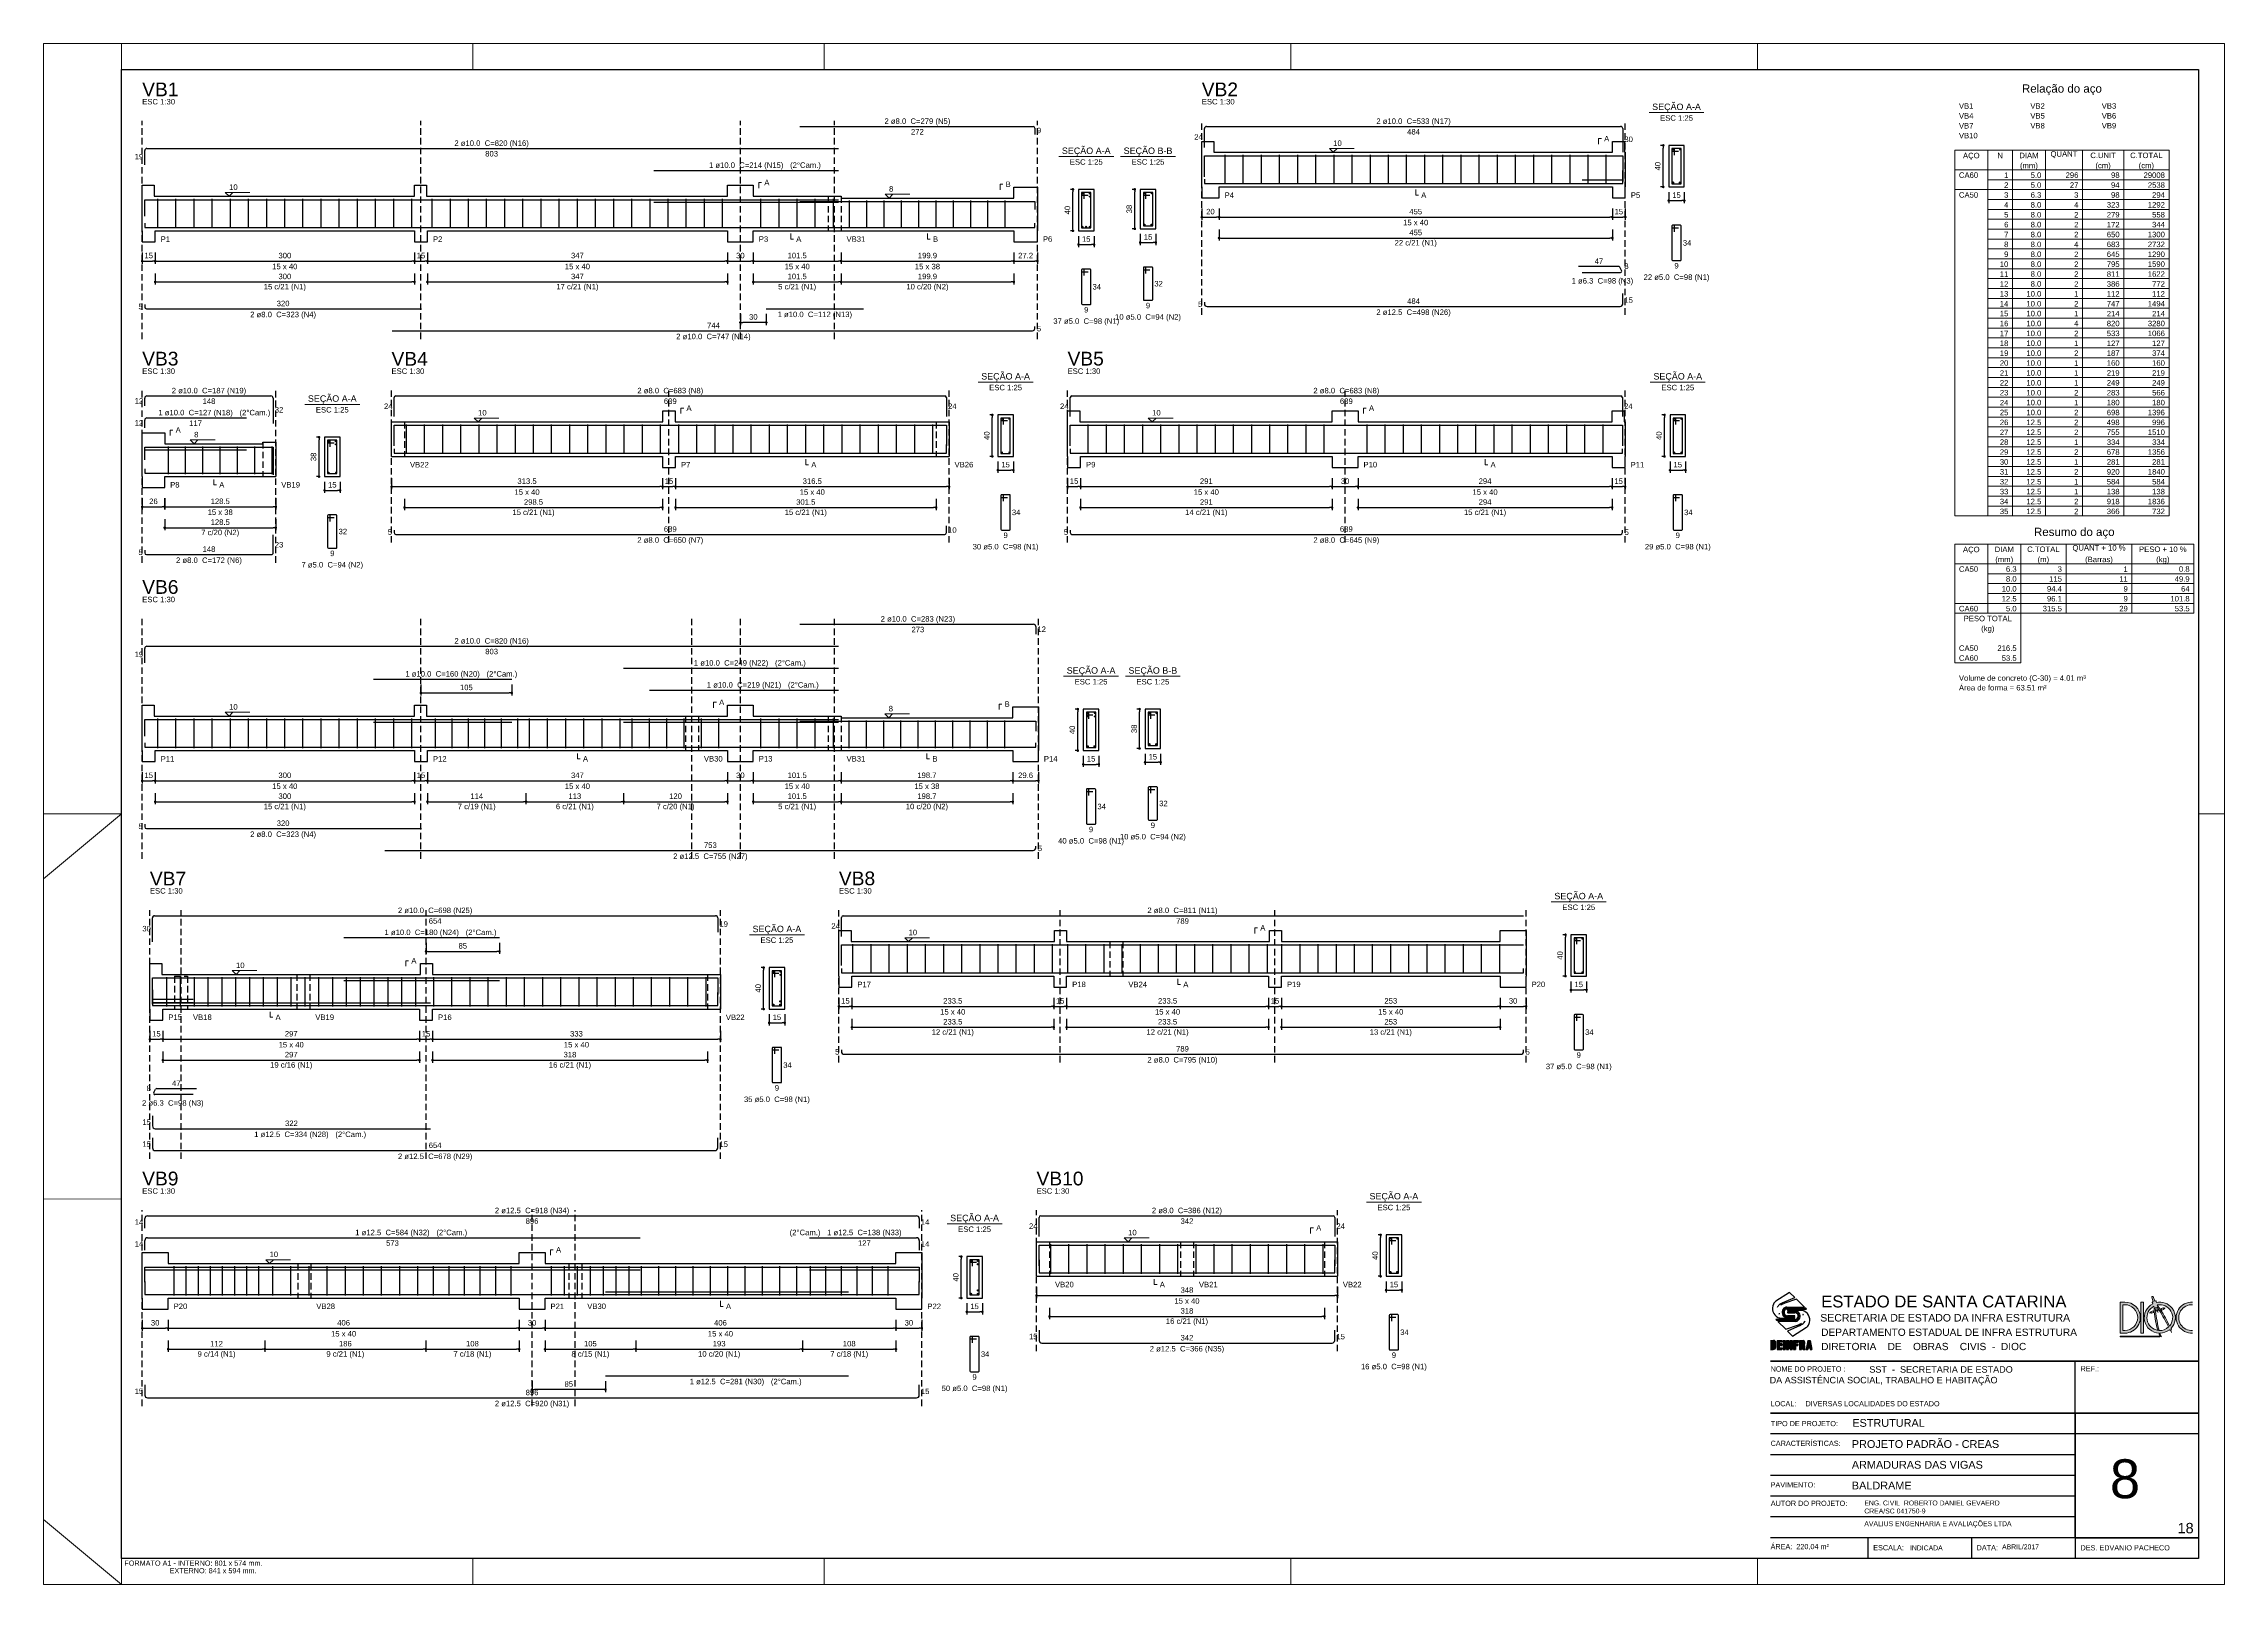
# Model space of a CAD drawing. Header units: millimetres. Extents: x 0 to 84.1, y 0 to 59.4.
import ezdxf

# ---------------------------------------------------------------- set-up
doc = ezdxf.new("R2010")
doc.units = ezdxf.units.MM
doc.header["$MEASUREMENT"] = 0
doc.linetypes.add('Dashed2', pattern=[0.375, 0.25, -0.125])
doc.layers.get('0').update_dxf_attribs({"color": 1, "lineweight": 13})
for name, color, linetype, lineweight in [('__', 1, 'Continuous', 13), ('Descrição da armadura', 2, 'Continuous', 20), ('DT-Forma', 4, 'Continuous', 30), ('DT-Pontilhado', 7, 'Dashed2', 25), ('DT-Relação do aço', 2, 'Continuous', 20), ('DT-Textos', 2, 'Continuous', 20), ('DT-Título', 3, 'Continuous', 25), ('FOLHA EXTERNA', 1, 'Continuous', 13), ('Folha_padrão', 3, 'Continuous', 25), ('Linhas Grossas', 6, 'Continuous', 60), ('selo', 1, 'Continuous', 13), ('Texto 1 - Margem interna', 1, 'Continuous', 13), ('Texto 2', 4, 'Continuous', 30), ('Texto 3', 3, 'Continuous', 25), ('Textos armaduras', 1, 'Continuous', 13)]:
    doc.layers.add(name, color=color, linetype=linetype, lineweight=lineweight)
for name, color, linetype in [('Cotas', 12, 'Continuous'), ('DT-Arm complementar', 252, 'Continuous'), ('DT-Barras na forma', 170, 'Continuous'), ('DT-Barras no corte', 170, 'Continuous'), ('DT-Barras rebatidas', 170, 'Continuous'), ('DT-Cotas', 12, 'Continuous')]:
    doc.layers.add(name, color=color, linetype=linetype)
doc.styles.add('Arial', font='')
doc.styles.get('Arial').set_extended_font_data('Arial')
doc.dimstyles.new('UM_25.000000', dxfattribs={"dimtxt": 0.18, "dimasz": 0.1, "dimexe": 0.1, "dimexo": 0.2, "dimgap": 0, "dimtad": 1, "dimtih": 1, "dimtoh": 1, "dimdec": 1, "dimlfac": 25, "dimzin": 0, "dimdsep": 46, "dimtxsty": 'Standard', "dimcen": 0.09, "dimdle": 0.1, "dimadec": 1, "dimazin": 2, "dimtfac": 1, "dimtdec": 4, "dimtofl": 0, "dimtmove": 0, "dimatfit": 3, "dimfxl": 1, "dimtolj": 1, "dimarcsym": 0})
doc.dimstyles.new('UM_30.000300', dxfattribs={"dimtxt": 0.18, "dimasz": 0.1, "dimexe": 0.1, "dimexo": 0.2, "dimgap": 0, "dimtad": 1, "dimtih": 1, "dimtoh": 1, "dimdec": 1, "dimlfac": 30.0003, "dimzin": 0, "dimdsep": 46, "dimtxsty": 'Standard', "dimcen": 0.09, "dimdle": 0.1, "dimadec": 1, "dimazin": 2, "dimtfac": 1, "dimtdec": 4, "dimtofl": 0, "dimtmove": 0, "dimatfit": 3, "dimfxl": 1, "dimtolj": 1, "dimarcsym": 0})

# ---------------------------------------------------------------- blocks, each defined once
blk = doc.blocks.new('_Dot')
at = {"color": 0, "linetype": 'ByBlock', "lineweight": -2}
blk.add_line((-0.5, 0), (-1, 0), dxfattribs=at)
at = {"color": 0, "linetype": 'ByBlock', "const_width": 0.5}
blk.add_lwpolyline([(-0.25, 0, 1), (0.25, 0, 1)], format="xyb", close=True, dxfattribs=at)
blk = doc.blocks.new('*D6')
at = {"layer": 'Defpoints', "color": 0}
for p in [(3.80242, 51.5462), (4.30242, 51.5462), (4.30242, 51.0167)]:
    blk.add_point(p, dxfattribs=at)
at = {"layer": 'DT-Cotas', "color": 0, "lineweight": -2}
for p, q in [((3.80242, 51.3462), (3.80242, 50.9167)), ((4.30242, 51.3462), (4.30242, 50.9167)), ((3.90242, 51.0167), (4.20242, 51.0167))]:
    blk.add_line(p, q, dxfattribs=at)
at = {"layer": 'DT-Cotas', "color": 0, "lineweight": -2, "xscale": 0.1, "yscale": 0.1, "zscale": 0.1, "rotation": 180}
blk.add_blockref('_Dot', (3.80242, 51.0167), dxfattribs=at)
at = {"layer": 'DT-Cotas', "color": 0, "lineweight": -2, "xscale": 0.1, "yscale": 0.1, "zscale": 0.1}
blk.add_blockref('_Dot', (4.30242, 51.0167), dxfattribs=at)
at = {"layer": 'DT-Cotas', "insert": (4.05242, 51.2285), "char_height": 0.2118, "attachment_point": 5, "rotation": 0.0057296, "style": 'Arial'}
blk.add_mtext('\\A1;15', dxfattribs=at)
blk = doc.blocks.new('*D7')
at = {"layer": 'Defpoints', "color": 0}
for p in [(4.30242, 51.5462), (14.30242, 51.5462), (14.30242, 51.0167)]:
    blk.add_point(p, dxfattribs=at)
at = {"layer": 'DT-Cotas', "color": 0, "lineweight": -2}
for p, q in [((4.30242, 51.3462), (4.30242, 50.9167)), ((14.30242, 51.3462), (14.30242, 50.9167)), ((4.40242, 51.0167), (14.20242, 51.0167))]:
    blk.add_line(p, q, dxfattribs=at)
at = {"layer": 'DT-Cotas', "color": 0, "lineweight": -2, "xscale": 0.1, "yscale": 0.1, "zscale": 0.1, "rotation": 180}
blk.add_blockref('_Dot', (4.30242, 51.0167), dxfattribs=at)
at = {"layer": 'DT-Cotas', "color": 0, "lineweight": -2, "xscale": 0.1, "yscale": 0.1, "zscale": 0.1}
blk.add_blockref('_Dot', (14.30242, 51.0167), dxfattribs=at)
at = {"layer": 'DT-Cotas', "insert": (9.30242, 51.2285), "char_height": 0.2118, "attachment_point": 5, "rotation": 0.0057296, "style": 'Arial'}
blk.add_mtext('\\A1;300', dxfattribs=at)
blk = doc.blocks.new('*D8')
at = {"layer": 'Defpoints', "color": 0}
for p in [(14.30242, 51.5462), (14.80242, 51.5462), (14.80242, 51.0167)]:
    blk.add_point(p, dxfattribs=at)
at = {"layer": 'DT-Cotas', "color": 0, "lineweight": -2}
for p, q in [((14.30242, 51.3462), (14.30242, 50.9167)), ((14.80242, 51.3462), (14.80242, 50.9167)), ((14.40242, 51.0167), (14.70242, 51.0167))]:
    blk.add_line(p, q, dxfattribs=at)
at = {"layer": 'DT-Cotas', "color": 0, "lineweight": -2, "xscale": 0.1, "yscale": 0.1, "zscale": 0.1, "rotation": 180}
blk.add_blockref('_Dot', (14.30242, 51.0167), dxfattribs=at)
at = {"layer": 'DT-Cotas', "color": 0, "lineweight": -2, "xscale": 0.1, "yscale": 0.1, "zscale": 0.1}
blk.add_blockref('_Dot', (14.80242, 51.0167), dxfattribs=at)
at = {"layer": 'DT-Cotas', "insert": (14.55242, 51.2285), "char_height": 0.2118, "attachment_point": 5, "rotation": 0.0057296, "style": 'Arial'}
blk.add_mtext('\\A1;15', dxfattribs=at)
blk = doc.blocks.new('*D9')
at = {"layer": 'Defpoints', "color": 0}
for p in [(14.802, 51.546), (26.369, 51.546), (26.369, 51.017)]:
    blk.add_point(p, dxfattribs=at)
at = {"layer": 'DT-Cotas', "color": 0, "lineweight": -2}
for p, q in [((14.802, 51.346), (14.802, 50.917)), ((26.369, 51.346), (26.369, 50.917)), ((14.902, 51.017), (26.269, 51.017))]:
    blk.add_line(p, q, dxfattribs=at)
at = {"layer": 'DT-Cotas', "color": 0, "lineweight": -2, "xscale": 0.1, "yscale": 0.1, "zscale": 0.1, "rotation": 180}
blk.add_blockref('_Dot', (14.802, 51.017), dxfattribs=at)
at = {"layer": 'DT-Cotas', "color": 0, "lineweight": -2, "xscale": 0.1, "yscale": 0.1, "zscale": 0.1}
blk.add_blockref('_Dot', (26.369, 51.017), dxfattribs=at)
at = {"layer": 'DT-Cotas', "insert": (20.586, 51.228), "char_height": 0.2118, "attachment_point": 5, "rotation": 0.00573, "style": 'Arial'}
blk.add_mtext('\\A1;347', dxfattribs=at)
blk = doc.blocks.new('*D10')
at = {"layer": 'Defpoints', "color": 0}
for p in [(26.369087, 51.5462), (27.369087, 51.5462), (27.369087, 51.0167)]:
    blk.add_point(p, dxfattribs=at)
at = {"layer": 'DT-Cotas', "color": 0, "lineweight": -2}
for p, q in [((26.369087, 51.3462), (26.369087, 50.9167)), ((27.369087, 51.3462), (27.369087, 50.9167)), ((26.469087, 51.0167), (27.269087, 51.0167))]:
    blk.add_line(p, q, dxfattribs=at)
at = {"layer": 'DT-Cotas', "color": 0, "lineweight": -2, "xscale": 0.1, "yscale": 0.1, "zscale": 0.1, "rotation": 180}
blk.add_blockref('_Dot', (26.369087, 51.0167), dxfattribs=at)
at = {"layer": 'DT-Cotas', "color": 0, "lineweight": -2, "xscale": 0.1, "yscale": 0.1, "zscale": 0.1}
blk.add_blockref('_Dot', (27.369087, 51.0167), dxfattribs=at)
at = {"layer": 'DT-Cotas', "insert": (26.869087, 51.2285), "char_height": 0.2118, "attachment_point": 5, "rotation": 0.00572958, "style": 'Arial'}
blk.add_mtext('\\A1;30', dxfattribs=at)
blk = doc.blocks.new('*D11')
at = {"layer": 'Defpoints', "color": 0}
for p in [(27.369087, 51.5462), (30.752423, 51.5462), (30.752423, 51.0167)]:
    blk.add_point(p, dxfattribs=at)
at = {"layer": 'DT-Cotas', "color": 0, "lineweight": -2}
for p, q in [((27.369087, 51.3462), (27.369087, 50.9167)), ((30.752423, 51.3462), (30.752423, 50.9167)), ((27.469087, 51.0167), (30.652423, 51.0167))]:
    blk.add_line(p, q, dxfattribs=at)
at = {"layer": 'DT-Cotas', "color": 0, "lineweight": -2, "xscale": 0.1, "yscale": 0.1, "zscale": 0.1, "rotation": 180}
blk.add_blockref('_Dot', (27.369087, 51.0167), dxfattribs=at)
at = {"layer": 'DT-Cotas', "color": 0, "lineweight": -2, "xscale": 0.1, "yscale": 0.1, "zscale": 0.1}
blk.add_blockref('_Dot', (30.752423, 51.0167), dxfattribs=at)
at = {"layer": 'DT-Cotas', "insert": (29.060755, 51.2285), "char_height": 0.2118, "attachment_point": 5, "rotation": 0.00572958, "style": 'Arial'}
blk.add_mtext('\\A1;101.5', dxfattribs=at)
blk = doc.blocks.new('*D12')
at = {"layer": 'Defpoints', "color": 0}
for p in [(30.752423, 51.5462), (37.416587, 51.5462), (37.416587, 51.0167)]:
    blk.add_point(p, dxfattribs=at)
at = {"layer": 'DT-Cotas', "color": 0, "lineweight": -2}
for p, q in [((30.752423, 51.3462), (30.752423, 50.9167)), ((37.416587, 51.3462), (37.416587, 50.9167)), ((30.852423, 51.0167), (37.316587, 51.0167))]:
    blk.add_line(p, q, dxfattribs=at)
at = {"layer": 'DT-Cotas', "color": 0, "lineweight": -2, "xscale": 0.1, "yscale": 0.1, "zscale": 0.1, "rotation": 180}
blk.add_blockref('_Dot', (30.752423, 51.0167), dxfattribs=at)
at = {"layer": 'DT-Cotas', "color": 0, "lineweight": -2, "xscale": 0.1, "yscale": 0.1, "zscale": 0.1}
blk.add_blockref('_Dot', (37.416587, 51.0167), dxfattribs=at)
at = {"layer": 'DT-Cotas', "insert": (34.084505, 51.2285), "char_height": 0.2118, "attachment_point": 5, "rotation": 0.00572958, "style": 'Arial'}
blk.add_mtext('\\A1;199.9', dxfattribs=at)
blk = doc.blocks.new('*D13')
at = {"layer": 'Defpoints', "color": 0}
for p in [(37.416587, 51.5462), (38.324507, 51.5462), (38.324507, 51.0167)]:
    blk.add_point(p, dxfattribs=at)
at = {"layer": 'DT-Cotas', "color": 0, "lineweight": -2}
for p, q in [((37.416587, 51.3462), (37.416587, 50.9167)), ((38.324507, 51.3462), (38.324507, 50.9167)), ((37.516587, 51.0167), (38.224507, 51.0167))]:
    blk.add_line(p, q, dxfattribs=at)
at = {"layer": 'DT-Cotas', "color": 0, "lineweight": -2, "xscale": 0.1, "yscale": 0.1, "zscale": 0.1, "rotation": 180}
blk.add_blockref('_Dot', (37.416587, 51.0167), dxfattribs=at)
at = {"layer": 'DT-Cotas', "color": 0, "lineweight": -2, "xscale": 0.1, "yscale": 0.1, "zscale": 0.1}
blk.add_blockref('_Dot', (38.324507, 51.0167), dxfattribs=at)
at = {"layer": 'DT-Cotas', "insert": (37.870547, 51.2285), "char_height": 0.2118, "attachment_point": 5, "rotation": 0.00572958, "style": 'Arial'}
blk.add_mtext('\\A1;27.2', dxfattribs=at)
blk = doc.blocks.new('*D14')
at = {"layer": 'Defpoints', "color": 0}
for p in [(26.869087, 49.180293), (27.869087, 49.180293), (26.869087, 48.650793)]:
    blk.add_point(p, dxfattribs=at)
at = {"layer": 'DT-Cotas', "color": 0, "lineweight": -2}
for p, q in [((26.869087, 48.980293), (26.869087, 48.550793)), ((27.869087, 48.980293), (27.869087, 48.550793)), ((27.769087, 48.650793), (26.969087, 48.650793))]:
    blk.add_line(p, q, dxfattribs=at)
at = {"layer": 'DT-Cotas', "color": 0, "lineweight": -2, "xscale": 0.1, "yscale": 0.1, "zscale": 0.1, "rotation": 180}
blk.add_blockref('_Dot', (26.869087, 48.650793), dxfattribs=at)
at = {"layer": 'DT-Cotas', "color": 0, "lineweight": -2, "xscale": 0.1, "yscale": 0.1, "zscale": 0.1}
blk.add_blockref('_Dot', (27.869087, 48.650793), dxfattribs=at)
at = {"layer": 'DT-Cotas', "insert": (27.369087, 48.862593), "char_height": 0.2118, "attachment_point": 5, "rotation": 0.00572958, "style": 'Arial'}
blk.add_mtext('\\A1;30', dxfattribs=at)
blk = doc.blocks.new('*D15')
at = {"layer": 'Defpoints', "color": 0}
for p in [(39.696547, 53.7816), (39.908347, 53.7816), (39.908347, 52.1816)]:
    blk.add_point(p, dxfattribs=at)
at = {"layer": 'DT-Cotas', "color": 0, "lineweight": -2}
for p, q in [((39.708347, 53.7816), (39.596547, 53.7816)), ((39.696547, 52.2816), (39.696547, 53.6816)), ((39.708347, 52.1816), (39.596547, 52.1816))]:
    blk.add_line(p, q, dxfattribs=at)
at = {"layer": 'DT-Cotas', "color": 0, "lineweight": -2, "xscale": 0.1, "yscale": 0.1, "zscale": 0.1}
for p, rotation in [((39.696547, 53.7816), 90), ((39.696547, 52.1816), 270)]:
    blk.add_blockref('_Dot', p, dxfattribs=dict(at, rotation=rotation))
at = {"layer": 'DT-Cotas', "insert": (39.484747, 52.9816), "char_height": 0.2118, "attachment_point": 5, "rotation": 90, "style": 'Arial'}
blk.add_mtext('\\A1;40', dxfattribs=at)
blk = doc.blocks.new('*D16')
at = {"layer": 'Defpoints', "color": 0}
for p in [(39.908347, 52.1816), (40.508347, 52.1816), (40.508347, 51.6521)]:
    blk.add_point(p, dxfattribs=at)
at = {"layer": 'DT-Cotas', "color": 0, "lineweight": -2}
for p, q in [((39.908347, 51.9816), (39.908347, 51.5521)), ((40.008347, 51.6521), (40.408347, 51.6521)), ((40.508347, 51.9816), (40.508347, 51.5521))]:
    blk.add_line(p, q, dxfattribs=at)
at = {"layer": 'DT-Cotas', "color": 0, "lineweight": -2, "xscale": 0.1, "yscale": 0.1, "zscale": 0.1, "rotation": 180}
blk.add_blockref('_Dot', (39.908347, 51.6521), dxfattribs=at)
at = {"layer": 'DT-Cotas', "color": 0, "lineweight": -2, "xscale": 0.1, "yscale": 0.1, "zscale": 0.1}
blk.add_blockref('_Dot', (40.508347, 51.6521), dxfattribs=at)
at = {"layer": 'DT-Cotas', "insert": (40.208347, 51.8639), "char_height": 0.2118, "attachment_point": 5, "rotation": 0.00572958, "style": 'Arial'}
blk.add_mtext('\\A1;15', dxfattribs=at)
blk = doc.blocks.new('*D17')
at = {"layer": 'Defpoints', "color": 0}
for p in [(42.079297, 53.7816), (42.291097, 53.7816), (42.291097, 52.2616)]:
    blk.add_point(p, dxfattribs=at)
at = {"layer": 'DT-Cotas', "color": 0, "lineweight": -2}
for p, q in [((42.091097, 53.7816), (41.979297, 53.7816)), ((42.079297, 52.3616), (42.079297, 53.6816)), ((42.091097, 52.2616), (41.979297, 52.2616))]:
    blk.add_line(p, q, dxfattribs=at)
at = {"layer": 'DT-Cotas', "color": 0, "lineweight": -2, "xscale": 0.1, "yscale": 0.1, "zscale": 0.1}
for p, rotation in [((42.079297, 53.7816), 90), ((42.079297, 52.2616), 270)]:
    blk.add_blockref('_Dot', p, dxfattribs=dict(at, rotation=rotation))
at = {"layer": 'DT-Cotas', "insert": (41.867497, 53.0216), "char_height": 0.2118, "attachment_point": 5, "rotation": 90, "style": 'Arial'}
blk.add_mtext('\\A1;38', dxfattribs=at)
blk = doc.blocks.new('*D18')
at = {"layer": 'Defpoints', "color": 0}
for p in [(42.291097, 52.2616), (42.891097, 52.2616), (42.891097, 51.7321)]:
    blk.add_point(p, dxfattribs=at)
at = {"layer": 'DT-Cotas', "color": 0, "lineweight": -2}
for p, q in [((42.291097, 52.0616), (42.291097, 51.6321)), ((42.391097, 51.7321), (42.791097, 51.7321)), ((42.891097, 52.0616), (42.891097, 51.6321))]:
    blk.add_line(p, q, dxfattribs=at)
at = {"layer": 'DT-Cotas', "color": 0, "lineweight": -2, "xscale": 0.1, "yscale": 0.1, "zscale": 0.1, "rotation": 180}
blk.add_blockref('_Dot', (42.291097, 51.7321), dxfattribs=at)
at = {"layer": 'DT-Cotas', "color": 0, "lineweight": -2, "xscale": 0.1, "yscale": 0.1, "zscale": 0.1}
blk.add_blockref('_Dot', (42.891097, 51.7321), dxfattribs=at)
at = {"layer": 'DT-Cotas', "insert": (42.591097, 51.9439), "char_height": 0.2118, "attachment_point": 5, "rotation": 0.00572958, "style": 'Arial'}
blk.add_mtext('\\A1;15', dxfattribs=at)
blk = doc.blocks.new('*D19')
at = {"layer": 'Defpoints', "color": 0}
for p in [(4.30242, 50.74136), (14.30242, 50.74136), (14.30242, 50.21186)]:
    blk.add_point(p, dxfattribs=at)
at = {"layer": 'DT-Cotas', "color": 0, "lineweight": -2}
for p, q in [((4.30242, 50.54136), (4.30242, 50.11186)), ((14.30242, 50.54136), (14.30242, 50.11186)), ((4.40242, 50.21186), (14.20242, 50.21186))]:
    blk.add_line(p, q, dxfattribs=at)
at = {"layer": 'DT-Cotas', "color": 0, "lineweight": -2, "xscale": 0.1, "yscale": 0.1, "zscale": 0.1, "rotation": 180}
blk.add_blockref('_Dot', (4.30242, 50.21186), dxfattribs=at)
at = {"layer": 'DT-Cotas', "color": 0, "lineweight": -2, "xscale": 0.1, "yscale": 0.1, "zscale": 0.1}
blk.add_blockref('_Dot', (14.30242, 50.21186), dxfattribs=at)
at = {"layer": 'DT-Cotas', "insert": (9.30242, 50.42366), "char_height": 0.2118, "attachment_point": 5, "rotation": 0.0057296, "style": 'Arial'}
blk.add_mtext('\\A1;300', dxfattribs=at)
blk = doc.blocks.new('*D20')
at = {"layer": 'Defpoints', "color": 0}
for p in [(14.802, 50.741), (26.369, 50.741), (26.369, 50.212)]:
    blk.add_point(p, dxfattribs=at)
at = {"layer": 'DT-Cotas', "color": 0, "lineweight": -2}
for p, q in [((14.802, 50.541), (14.802, 50.112)), ((26.369, 50.541), (26.369, 50.112)), ((14.902, 50.212), (26.269, 50.212))]:
    blk.add_line(p, q, dxfattribs=at)
at = {"layer": 'DT-Cotas', "color": 0, "lineweight": -2, "xscale": 0.1, "yscale": 0.1, "zscale": 0.1, "rotation": 180}
blk.add_blockref('_Dot', (14.802, 50.212), dxfattribs=at)
at = {"layer": 'DT-Cotas', "color": 0, "lineweight": -2, "xscale": 0.1, "yscale": 0.1, "zscale": 0.1}
blk.add_blockref('_Dot', (26.369, 50.212), dxfattribs=at)
at = {"layer": 'DT-Cotas', "insert": (20.586, 50.424), "char_height": 0.2118, "attachment_point": 5, "rotation": 0.00573, "style": 'Arial'}
blk.add_mtext('\\A1;347', dxfattribs=at)
blk = doc.blocks.new('*D21')
at = {"layer": 'Defpoints', "color": 0}
for p in [(27.369087, 50.74136), (30.752423, 50.74136), (30.752423, 50.21186)]:
    blk.add_point(p, dxfattribs=at)
at = {"layer": 'DT-Cotas', "color": 0, "lineweight": -2}
for p, q in [((27.369087, 50.54136), (27.369087, 50.11186)), ((30.752423, 50.54136), (30.752423, 50.11186)), ((27.469087, 50.21186), (30.652423, 50.21186))]:
    blk.add_line(p, q, dxfattribs=at)
at = {"layer": 'DT-Cotas', "color": 0, "lineweight": -2, "xscale": 0.1, "yscale": 0.1, "zscale": 0.1, "rotation": 180}
blk.add_blockref('_Dot', (27.369087, 50.21186), dxfattribs=at)
at = {"layer": 'DT-Cotas', "color": 0, "lineweight": -2, "xscale": 0.1, "yscale": 0.1, "zscale": 0.1}
blk.add_blockref('_Dot', (30.752423, 50.21186), dxfattribs=at)
at = {"layer": 'DT-Cotas', "insert": (29.060755, 50.42366), "char_height": 0.2118, "attachment_point": 5, "rotation": 0.00572958, "style": 'Arial'}
blk.add_mtext('\\A1;101.5', dxfattribs=at)
blk = doc.blocks.new('*D22')
at = {"layer": 'Defpoints', "color": 0}
for p in [(30.752423, 50.74136), (37.416587, 50.74136), (37.416587, 50.21186)]:
    blk.add_point(p, dxfattribs=at)
at = {"layer": 'DT-Cotas', "color": 0, "lineweight": -2}
for p, q in [((30.752423, 50.54136), (30.752423, 50.11186)), ((37.416587, 50.54136), (37.416587, 50.11186)), ((30.852423, 50.21186), (37.316587, 50.21186))]:
    blk.add_line(p, q, dxfattribs=at)
at = {"layer": 'DT-Cotas', "color": 0, "lineweight": -2, "xscale": 0.1, "yscale": 0.1, "zscale": 0.1, "rotation": 180}
blk.add_blockref('_Dot', (30.752423, 50.21186), dxfattribs=at)
at = {"layer": 'DT-Cotas', "color": 0, "lineweight": -2, "xscale": 0.1, "yscale": 0.1, "zscale": 0.1}
blk.add_blockref('_Dot', (37.416587, 50.21186), dxfattribs=at)
at = {"layer": 'DT-Cotas', "insert": (34.084505, 50.42366), "char_height": 0.2118, "attachment_point": 5, "rotation": 0.00572958, "style": 'Arial'}
blk.add_mtext('\\A1;199.9', dxfattribs=at)
blk = doc.blocks.new('*D23')
at = {"layer": 'Defpoints', "color": 0}
for p in [(44.664, 53.241), (45.331, 53.241), (45.331, 52.711)]:
    blk.add_point(p, dxfattribs=at)
at = {"layer": 'DT-Cotas', "color": 0, "lineweight": -2}
for p, q in [((44.664, 53.041), (44.664, 52.611)), ((45.331, 53.041), (45.331, 52.611)), ((44.764, 52.711), (45.231, 52.711))]:
    blk.add_line(p, q, dxfattribs=at)
at = {"layer": 'DT-Cotas', "color": 0, "lineweight": -2, "xscale": 0.1, "yscale": 0.1, "zscale": 0.1, "rotation": 180}
blk.add_blockref('_Dot', (44.664, 52.711), dxfattribs=at)
at = {"layer": 'DT-Cotas', "color": 0, "lineweight": -2, "xscale": 0.1, "yscale": 0.1, "zscale": 0.1}
blk.add_blockref('_Dot', (45.331, 52.711), dxfattribs=at)
at = {"layer": 'DT-Cotas', "insert": (44.998, 52.923), "char_height": 0.2118, "attachment_point": 5, "rotation": 0.00573, "style": 'Arial'}
blk.add_mtext('\\A1;20', dxfattribs=at)
blk = doc.blocks.new('*D24')
at = {"layer": 'Defpoints', "color": 0}
for p in [(45.330984, 53.2406), (60.49765, 53.2406), (60.49765, 52.7111)]:
    blk.add_point(p, dxfattribs=at)
at = {"layer": 'DT-Cotas', "color": 0, "lineweight": -2}
for p, q in [((45.330984, 53.0406), (45.330984, 52.6111)), ((60.49765, 53.0406), (60.49765, 52.6111)), ((45.430984, 52.7111), (60.39765, 52.7111))]:
    blk.add_line(p, q, dxfattribs=at)
at = {"layer": 'DT-Cotas', "color": 0, "lineweight": -2, "xscale": 0.1, "yscale": 0.1, "zscale": 0.1, "rotation": 180}
blk.add_blockref('_Dot', (45.330984, 52.7111), dxfattribs=at)
at = {"layer": 'DT-Cotas', "color": 0, "lineweight": -2, "xscale": 0.1, "yscale": 0.1, "zscale": 0.1}
blk.add_blockref('_Dot', (60.49765, 52.7111), dxfattribs=at)
at = {"layer": 'DT-Cotas', "insert": (52.914317, 52.9229), "char_height": 0.2118, "attachment_point": 5, "rotation": 0.00572958, "style": 'Arial'}
blk.add_mtext('\\A1;455', dxfattribs=at)
blk = doc.blocks.new('*D25')
at = {"layer": 'Defpoints', "color": 0}
for p in [(60.49765, 53.2406), (60.99765, 53.2406), (60.99765, 52.7111)]:
    blk.add_point(p, dxfattribs=at)
at = {"layer": 'DT-Cotas', "color": 0, "lineweight": -2}
for p, q in [((60.49765, 53.0406), (60.49765, 52.6111)), ((60.99765, 53.0406), (60.99765, 52.6111)), ((60.59765, 52.7111), (60.89765, 52.7111))]:
    blk.add_line(p, q, dxfattribs=at)
at = {"layer": 'DT-Cotas', "color": 0, "lineweight": -2, "xscale": 0.1, "yscale": 0.1, "zscale": 0.1, "rotation": 180}
blk.add_blockref('_Dot', (60.49765, 52.7111), dxfattribs=at)
at = {"layer": 'DT-Cotas', "color": 0, "lineweight": -2, "xscale": 0.1, "yscale": 0.1, "zscale": 0.1}
blk.add_blockref('_Dot', (60.99765, 52.7111), dxfattribs=at)
at = {"layer": 'DT-Cotas', "insert": (60.74765, 52.9229), "char_height": 0.2118, "attachment_point": 5, "rotation": 0.0057296, "style": 'Arial'}
blk.add_mtext('\\A1;15', dxfattribs=at)
blk = doc.blocks.new('*D26')
at = {"layer": 'Defpoints', "color": 0}
for p in [(62.46005, 55.476), (62.67185, 55.476), (62.67185, 53.876)]:
    blk.add_point(p, dxfattribs=at)
at = {"layer": 'DT-Cotas', "color": 0, "lineweight": -2}
for p, q in [((62.47185, 55.476), (62.36005, 55.476)), ((62.46005, 53.976), (62.46005, 55.376)), ((62.47185, 53.876), (62.36005, 53.876))]:
    blk.add_line(p, q, dxfattribs=at)
at = {"layer": 'DT-Cotas', "color": 0, "lineweight": -2, "xscale": 0.1, "yscale": 0.1, "zscale": 0.1}
for p, rotation in [((62.46005, 55.476), 90), ((62.46005, 53.876), 270)]:
    blk.add_blockref('_Dot', p, dxfattribs=dict(at, rotation=rotation))
at = {"layer": 'DT-Cotas', "insert": (62.24825, 54.676), "char_height": 0.2118, "attachment_point": 5, "rotation": 90, "style": 'Arial'}
blk.add_mtext('\\A1;40', dxfattribs=at)
blk = doc.blocks.new('*D27')
at = {"layer": 'Defpoints', "color": 0}
for p in [(62.67185, 53.876), (63.27185, 53.876), (63.27185, 53.3465)]:
    blk.add_point(p, dxfattribs=at)
at = {"layer": 'DT-Cotas', "color": 0, "lineweight": -2}
for p, q in [((62.67185, 53.676), (62.67185, 53.2465)), ((62.77185, 53.3465), (63.17185, 53.3465)), ((63.27185, 53.676), (63.27185, 53.2465))]:
    blk.add_line(p, q, dxfattribs=at)
at = {"layer": 'DT-Cotas', "color": 0, "lineweight": -2, "xscale": 0.1, "yscale": 0.1, "zscale": 0.1, "rotation": 180}
blk.add_blockref('_Dot', (62.67185, 53.3465), dxfattribs=at)
at = {"layer": 'DT-Cotas', "color": 0, "lineweight": -2, "xscale": 0.1, "yscale": 0.1, "zscale": 0.1}
blk.add_blockref('_Dot', (63.27185, 53.3465), dxfattribs=at)
at = {"layer": 'DT-Cotas', "insert": (62.97185, 53.5583), "char_height": 0.2118, "attachment_point": 5, "rotation": 0.0057296, "style": 'Arial'}
blk.add_mtext('\\A1;15', dxfattribs=at)
blk = doc.blocks.new('*D28')
at = {"layer": 'Defpoints', "color": 0}
for p in [(45.330984, 52.43576), (60.49765, 52.43576), (60.49765, 51.90626)]:
    blk.add_point(p, dxfattribs=at)
at = {"layer": 'DT-Cotas', "color": 0, "lineweight": -2}
for p, q in [((45.330984, 52.23576), (45.330984, 51.80626)), ((60.49765, 52.23576), (60.49765, 51.80626)), ((45.430984, 51.90626), (60.39765, 51.90626))]:
    blk.add_line(p, q, dxfattribs=at)
at = {"layer": 'DT-Cotas', "color": 0, "lineweight": -2, "xscale": 0.1, "yscale": 0.1, "zscale": 0.1, "rotation": 180}
blk.add_blockref('_Dot', (45.330984, 51.90626), dxfattribs=at)
at = {"layer": 'DT-Cotas', "color": 0, "lineweight": -2, "xscale": 0.1, "yscale": 0.1, "zscale": 0.1}
blk.add_blockref('_Dot', (60.49765, 51.90626), dxfattribs=at)
at = {"layer": 'DT-Cotas', "insert": (52.914317, 52.11806), "char_height": 0.2118, "attachment_point": 5, "rotation": 0.00572958, "style": 'Arial'}
blk.add_mtext('\\A1;455', dxfattribs=at)
blk = doc.blocks.new('*D29')
at = {"layer": 'Defpoints', "color": 0}
for p in [(3.802, 42.072), (4.668, 42.072), (4.668, 41.543)]:
    blk.add_point(p, dxfattribs=at)
at = {"layer": 'DT-Cotas', "color": 0, "lineweight": -2}
for p, q in [((3.802, 41.872), (3.802, 41.443)), ((3.902, 41.543), (4.568, 41.543)), ((4.668, 41.872), (4.668, 41.443))]:
    blk.add_line(p, q, dxfattribs=at)
at = {"layer": 'DT-Cotas', "color": 0, "lineweight": -2, "xscale": 0.1, "yscale": 0.1, "zscale": 0.1, "rotation": 180}
blk.add_blockref('_Dot', (3.802, 41.543), dxfattribs=at)
at = {"layer": 'DT-Cotas', "color": 0, "lineweight": -2, "xscale": 0.1, "yscale": 0.1, "zscale": 0.1}
blk.add_blockref('_Dot', (4.668, 41.543), dxfattribs=at)
at = {"layer": 'DT-Cotas', "insert": (4.235, 41.754), "char_height": 0.2118, "attachment_point": 5, "rotation": 0.00573, "style": 'Arial'}
blk.add_mtext('\\A1;26', dxfattribs=at)
blk = doc.blocks.new('*D30')
at = {"layer": 'Defpoints', "color": 0}
for p in [(4.668445, 42.072127), (8.952099, 42.072127), (8.952099, 41.542627)]:
    blk.add_point(p, dxfattribs=at)
at = {"layer": 'DT-Cotas', "color": 0, "lineweight": -2}
for p, q in [((4.668445, 41.872127), (4.668445, 41.442627)), ((4.768445, 41.542627), (8.852099, 41.542627)), ((8.952099, 41.872127), (8.952099, 41.442627))]:
    blk.add_line(p, q, dxfattribs=at)
at = {"layer": 'DT-Cotas', "color": 0, "lineweight": -2, "xscale": 0.1, "yscale": 0.1, "zscale": 0.1, "rotation": 180}
blk.add_blockref('_Dot', (4.668445, 41.542627), dxfattribs=at)
at = {"layer": 'DT-Cotas', "color": 0, "lineweight": -2, "xscale": 0.1, "yscale": 0.1, "zscale": 0.1}
blk.add_blockref('_Dot', (8.952099, 41.542627), dxfattribs=at)
at = {"layer": 'DT-Cotas', "insert": (6.810272, 41.754427), "char_height": 0.2118, "attachment_point": 5, "rotation": 0.00572958, "style": 'Arial'}
blk.add_mtext('\\A1;128.5', dxfattribs=at)
blk = doc.blocks.new('*D31')
at = {"layer": 'Defpoints', "color": 0}
for p in [(10.620659, 44.227527), (10.832459, 44.227527), (10.832459, 42.707527)]:
    blk.add_point(p, dxfattribs=at)
at = {"layer": 'DT-Cotas', "color": 0, "lineweight": -2}
for p, q in [((10.632459, 44.227527), (10.520659, 44.227527)), ((10.620659, 42.807527), (10.620659, 44.127527)), ((10.632459, 42.707527), (10.520659, 42.707527))]:
    blk.add_line(p, q, dxfattribs=at)
at = {"layer": 'DT-Cotas', "color": 0, "lineweight": -2, "xscale": 0.1, "yscale": 0.1, "zscale": 0.1}
for p, rotation in [((10.620659, 44.227527), 90), ((10.620659, 42.707527), 270)]:
    blk.add_blockref('_Dot', p, dxfattribs=dict(at, rotation=rotation))
at = {"layer": 'DT-Cotas', "insert": (10.408859, 43.467527), "char_height": 0.2118, "attachment_point": 5, "rotation": 90, "style": 'Arial'}
blk.add_mtext('\\A1;38', dxfattribs=at)
blk = doc.blocks.new('*D32')
at = {"layer": 'Defpoints', "color": 0}
for p in [(10.832459, 42.707527), (11.432459, 42.707527), (11.432459, 42.178027)]:
    blk.add_point(p, dxfattribs=at)
at = {"layer": 'DT-Cotas', "color": 0, "lineweight": -2}
for p, q in [((10.832459, 42.507527), (10.832459, 42.078027)), ((10.932459, 42.178027), (11.332459, 42.178027)), ((11.432459, 42.507527), (11.432459, 42.078027))]:
    blk.add_line(p, q, dxfattribs=at)
at = {"layer": 'DT-Cotas', "color": 0, "lineweight": -2, "xscale": 0.1, "yscale": 0.1, "zscale": 0.1, "rotation": 180}
blk.add_blockref('_Dot', (10.832459, 42.178027), dxfattribs=at)
at = {"layer": 'DT-Cotas', "color": 0, "lineweight": -2, "xscale": 0.1, "yscale": 0.1, "zscale": 0.1}
blk.add_blockref('_Dot', (11.432459, 42.178027), dxfattribs=at)
at = {"layer": 'DT-Cotas', "insert": (11.132459, 42.389827), "char_height": 0.2118, "attachment_point": 5, "rotation": 0.00572958, "style": 'Arial'}
blk.add_mtext('\\A1;15', dxfattribs=at)
blk = doc.blocks.new('*D33')
at = {"layer": 'Defpoints', "color": 0}
for p in [(4.668445, 41.267287), (8.952099, 41.267287), (8.952099, 40.737787)]:
    blk.add_point(p, dxfattribs=at)
at = {"layer": 'DT-Cotas', "color": 0, "lineweight": -2}
for p, q in [((4.668445, 41.067287), (4.668445, 40.637787)), ((4.768445, 40.737787), (8.852099, 40.737787)), ((8.952099, 41.067287), (8.952099, 40.637787))]:
    blk.add_line(p, q, dxfattribs=at)
at = {"layer": 'DT-Cotas', "color": 0, "lineweight": -2, "xscale": 0.1, "yscale": 0.1, "zscale": 0.1, "rotation": 180}
blk.add_blockref('_Dot', (4.668445, 40.737787), dxfattribs=at)
at = {"layer": 'DT-Cotas', "color": 0, "lineweight": -2, "xscale": 0.1, "yscale": 0.1, "zscale": 0.1}
blk.add_blockref('_Dot', (8.952099, 40.737787), dxfattribs=at)
at = {"layer": 'DT-Cotas', "insert": (6.810272, 40.949587), "char_height": 0.2118, "attachment_point": 5, "rotation": 0.00572958, "style": 'Arial'}
blk.add_mtext('\\A1;128.5', dxfattribs=at)
blk = doc.blocks.new('*D34')
at = {"layer": 'Defpoints', "color": 0}
for p in [(13.417479, 42.849327), (23.867479, 42.849327), (23.867479, 42.319827)]:
    blk.add_point(p, dxfattribs=at)
at = {"layer": 'DT-Cotas', "color": 0, "lineweight": -2}
for p, q in [((13.417479, 42.649327), (13.417479, 42.219827)), ((13.517479, 42.319827), (23.767479, 42.319827)), ((23.867479, 42.649327), (23.867479, 42.219827))]:
    blk.add_line(p, q, dxfattribs=at)
at = {"layer": 'DT-Cotas', "color": 0, "lineweight": -2, "xscale": 0.1, "yscale": 0.1, "zscale": 0.1, "rotation": 180}
blk.add_blockref('_Dot', (13.417479, 42.319827), dxfattribs=at)
at = {"layer": 'DT-Cotas', "color": 0, "lineweight": -2, "xscale": 0.1, "yscale": 0.1, "zscale": 0.1}
blk.add_blockref('_Dot', (23.867479, 42.319827), dxfattribs=at)
at = {"layer": 'DT-Cotas', "insert": (18.642479, 42.531627), "char_height": 0.2118, "attachment_point": 5, "rotation": 0.00572958, "style": 'Arial'}
blk.add_mtext('\\A1;313.5', dxfattribs=at)
blk = doc.blocks.new('*D35')
at = {"layer": 'Defpoints', "color": 0}
for p in [(23.867479, 42.849327), (24.367479, 42.849327), (24.367479, 42.319827)]:
    blk.add_point(p, dxfattribs=at)
at = {"layer": 'DT-Cotas', "color": 0, "lineweight": -2}
for p, q in [((23.867479, 42.649327), (23.867479, 42.219827)), ((23.967479, 42.319827), (24.267479, 42.319827)), ((24.367479, 42.649327), (24.367479, 42.219827))]:
    blk.add_line(p, q, dxfattribs=at)
at = {"layer": 'DT-Cotas', "color": 0, "lineweight": -2, "xscale": 0.1, "yscale": 0.1, "zscale": 0.1, "rotation": 180}
blk.add_blockref('_Dot', (23.867479, 42.319827), dxfattribs=at)
at = {"layer": 'DT-Cotas', "color": 0, "lineweight": -2, "xscale": 0.1, "yscale": 0.1, "zscale": 0.1}
blk.add_blockref('_Dot', (24.367479, 42.319827), dxfattribs=at)
at = {"layer": 'DT-Cotas', "insert": (24.117479, 42.531627), "char_height": 0.2118, "attachment_point": 5, "rotation": 0.00572958, "style": 'Arial'}
blk.add_mtext('\\A1;15', dxfattribs=at)
blk = doc.blocks.new('*D36')
at = {"layer": 'Defpoints', "color": 0}
for p in [(24.367479, 42.849327), (34.917479, 42.849327), (34.917479, 42.319827)]:
    blk.add_point(p, dxfattribs=at)
at = {"layer": 'DT-Cotas', "color": 0, "lineweight": -2}
for p, q in [((24.367479, 42.649327), (24.367479, 42.219827)), ((24.467479, 42.319827), (34.817479, 42.319827)), ((34.917479, 42.649327), (34.917479, 42.219827))]:
    blk.add_line(p, q, dxfattribs=at)
at = {"layer": 'DT-Cotas', "color": 0, "lineweight": -2, "xscale": 0.1, "yscale": 0.1, "zscale": 0.1, "rotation": 180}
blk.add_blockref('_Dot', (24.367479, 42.319827), dxfattribs=at)
at = {"layer": 'DT-Cotas', "color": 0, "lineweight": -2, "xscale": 0.1, "yscale": 0.1, "zscale": 0.1}
blk.add_blockref('_Dot', (34.917479, 42.319827), dxfattribs=at)
at = {"layer": 'DT-Cotas', "insert": (29.642479, 42.531627), "char_height": 0.2118, "attachment_point": 5, "rotation": 0.00572958, "style": 'Arial'}
blk.add_mtext('\\A1;316.5', dxfattribs=at)
blk = doc.blocks.new('*D37')
at = {"layer": 'Defpoints', "color": 0}
for p in [(36.586039, 45.084727), (36.797839, 45.084727), (36.797839, 43.484727)]:
    blk.add_point(p, dxfattribs=at)
at = {"layer": 'DT-Cotas', "color": 0, "lineweight": -2}
for p, q in [((36.597839, 45.084727), (36.486039, 45.084727)), ((36.586039, 43.584727), (36.586039, 44.984727)), ((36.597839, 43.484727), (36.486039, 43.484727))]:
    blk.add_line(p, q, dxfattribs=at)
at = {"layer": 'DT-Cotas', "color": 0, "lineweight": -2, "xscale": 0.1, "yscale": 0.1, "zscale": 0.1}
for p, rotation in [((36.586039, 45.084727), 90), ((36.586039, 43.484727), 270)]:
    blk.add_blockref('_Dot', p, dxfattribs=dict(at, rotation=rotation))
at = {"layer": 'DT-Cotas', "insert": (36.374239, 44.284727), "char_height": 0.2118, "attachment_point": 5, "rotation": 90, "style": 'Arial'}
blk.add_mtext('\\A1;40', dxfattribs=at)
blk = doc.blocks.new('*D38')
at = {"layer": 'Defpoints', "color": 0}
for p in [(36.797839, 43.484727), (37.397839, 43.484727), (37.397839, 42.955227)]:
    blk.add_point(p, dxfattribs=at)
at = {"layer": 'DT-Cotas', "color": 0, "lineweight": -2}
for p, q in [((36.797839, 43.284727), (36.797839, 42.855227)), ((36.897839, 42.955227), (37.297839, 42.955227)), ((37.397839, 43.284727), (37.397839, 42.855227))]:
    blk.add_line(p, q, dxfattribs=at)
at = {"layer": 'DT-Cotas', "color": 0, "lineweight": -2, "xscale": 0.1, "yscale": 0.1, "zscale": 0.1, "rotation": 180}
blk.add_blockref('_Dot', (36.797839, 42.955227), dxfattribs=at)
at = {"layer": 'DT-Cotas', "color": 0, "lineweight": -2, "xscale": 0.1, "yscale": 0.1, "zscale": 0.1}
blk.add_blockref('_Dot', (37.397839, 42.955227), dxfattribs=at)
at = {"layer": 'DT-Cotas', "insert": (37.097839, 43.167027), "char_height": 0.2118, "attachment_point": 5, "rotation": 0.00572958, "style": 'Arial'}
blk.add_mtext('\\A1;15', dxfattribs=at)
blk = doc.blocks.new('*D39')
at = {"layer": 'Defpoints', "color": 0}
for p in [(13.917479, 42.044487), (23.867479, 42.044487), (23.867479, 41.514987)]:
    blk.add_point(p, dxfattribs=at)
at = {"layer": 'DT-Cotas', "color": 0, "lineweight": -2}
for p, q in [((13.917479, 41.844487), (13.917479, 41.414987)), ((14.017479, 41.514987), (23.767479, 41.514987)), ((23.867479, 41.844487), (23.867479, 41.414987))]:
    blk.add_line(p, q, dxfattribs=at)
at = {"layer": 'DT-Cotas', "color": 0, "lineweight": -2, "xscale": 0.1, "yscale": 0.1, "zscale": 0.1, "rotation": 180}
blk.add_blockref('_Dot', (13.917479, 41.514987), dxfattribs=at)
at = {"layer": 'DT-Cotas', "color": 0, "lineweight": -2, "xscale": 0.1, "yscale": 0.1, "zscale": 0.1}
blk.add_blockref('_Dot', (23.867479, 41.514987), dxfattribs=at)
at = {"layer": 'DT-Cotas', "insert": (18.892479, 41.726787), "char_height": 0.2118, "attachment_point": 5, "rotation": 0.00572958, "style": 'Arial'}
blk.add_mtext('\\A1;298.5', dxfattribs=at)
blk = doc.blocks.new('*D40')
at = {"layer": 'Defpoints', "color": 0}
for p in [(24.367479, 42.044487), (34.417479, 42.044487), (34.417479, 41.514987)]:
    blk.add_point(p, dxfattribs=at)
at = {"layer": 'DT-Cotas', "color": 0, "lineweight": -2}
for p, q in [((24.367479, 41.844487), (24.367479, 41.414987)), ((24.467479, 41.514987), (34.317479, 41.514987)), ((34.417479, 41.844487), (34.417479, 41.414987))]:
    blk.add_line(p, q, dxfattribs=at)
at = {"layer": 'DT-Cotas', "color": 0, "lineweight": -2, "xscale": 0.1, "yscale": 0.1, "zscale": 0.1, "rotation": 180}
blk.add_blockref('_Dot', (24.367479, 41.514987), dxfattribs=at)
at = {"layer": 'DT-Cotas', "color": 0, "lineweight": -2, "xscale": 0.1, "yscale": 0.1, "zscale": 0.1}
blk.add_blockref('_Dot', (34.417479, 41.514987), dxfattribs=at)
at = {"layer": 'DT-Cotas', "insert": (29.392479, 41.726787), "char_height": 0.2118, "attachment_point": 5, "rotation": 0.00572958, "style": 'Arial'}
blk.add_mtext('\\A1;301.5', dxfattribs=at)
blk = doc.blocks.new('*D41')
at = {"layer": 'Defpoints', "color": 0}
for p in [(39.488759, 42.849327), (39.988759, 42.849327), (39.988759, 42.319827)]:
    blk.add_point(p, dxfattribs=at)
at = {"layer": 'DT-Cotas', "color": 0, "lineweight": -2}
for p, q in [((39.488759, 42.649327), (39.488759, 42.219827)), ((39.588759, 42.319827), (39.888759, 42.319827)), ((39.988759, 42.649327), (39.988759, 42.219827))]:
    blk.add_line(p, q, dxfattribs=at)
at = {"layer": 'DT-Cotas', "color": 0, "lineweight": -2, "xscale": 0.1, "yscale": 0.1, "zscale": 0.1, "rotation": 180}
blk.add_blockref('_Dot', (39.488759, 42.319827), dxfattribs=at)
at = {"layer": 'DT-Cotas', "color": 0, "lineweight": -2, "xscale": 0.1, "yscale": 0.1, "zscale": 0.1}
blk.add_blockref('_Dot', (39.988759, 42.319827), dxfattribs=at)
at = {"layer": 'DT-Cotas', "insert": (39.738759, 42.531627), "char_height": 0.2118, "attachment_point": 5, "rotation": 0.00572958, "style": 'Arial'}
blk.add_mtext('\\A1;15', dxfattribs=at)
blk = doc.blocks.new('*D42')
at = {"layer": 'Defpoints', "color": 0}
for p in [(39.988759, 42.849327), (49.688759, 42.849327), (49.688759, 42.319827)]:
    blk.add_point(p, dxfattribs=at)
at = {"layer": 'DT-Cotas', "color": 0, "lineweight": -2}
for p, q in [((39.988759, 42.649327), (39.988759, 42.219827)), ((40.088759, 42.319827), (49.588759, 42.319827)), ((49.688759, 42.649327), (49.688759, 42.219827))]:
    blk.add_line(p, q, dxfattribs=at)
at = {"layer": 'DT-Cotas', "color": 0, "lineweight": -2, "xscale": 0.1, "yscale": 0.1, "zscale": 0.1, "rotation": 180}
blk.add_blockref('_Dot', (39.988759, 42.319827), dxfattribs=at)
at = {"layer": 'DT-Cotas', "color": 0, "lineweight": -2, "xscale": 0.1, "yscale": 0.1, "zscale": 0.1}
blk.add_blockref('_Dot', (49.688759, 42.319827), dxfattribs=at)
at = {"layer": 'DT-Cotas', "insert": (44.838759, 42.531627), "char_height": 0.2118, "attachment_point": 5, "rotation": 0.00572958, "style": 'Arial'}
blk.add_mtext('\\A1;291', dxfattribs=at)
blk = doc.blocks.new('*D43')
at = {"layer": 'Defpoints', "color": 0}
for p in [(49.688759, 42.849327), (50.688759, 42.849327), (50.688759, 42.319827)]:
    blk.add_point(p, dxfattribs=at)
at = {"layer": 'DT-Cotas', "color": 0, "lineweight": -2}
for p, q in [((49.688759, 42.649327), (49.688759, 42.219827)), ((49.788759, 42.319827), (50.588759, 42.319827)), ((50.688759, 42.649327), (50.688759, 42.219827))]:
    blk.add_line(p, q, dxfattribs=at)
at = {"layer": 'DT-Cotas', "color": 0, "lineweight": -2, "xscale": 0.1, "yscale": 0.1, "zscale": 0.1, "rotation": 180}
blk.add_blockref('_Dot', (49.688759, 42.319827), dxfattribs=at)
at = {"layer": 'DT-Cotas', "color": 0, "lineweight": -2, "xscale": 0.1, "yscale": 0.1, "zscale": 0.1}
blk.add_blockref('_Dot', (50.688759, 42.319827), dxfattribs=at)
at = {"layer": 'DT-Cotas', "insert": (50.188759, 42.531627), "char_height": 0.2118, "attachment_point": 5, "rotation": 0.00572958, "style": 'Arial'}
blk.add_mtext('\\A1;30', dxfattribs=at)
blk = doc.blocks.new('*D44')
at = {"layer": 'Defpoints', "color": 0}
for p in [(50.688759, 42.849327), (60.488759, 42.849327), (60.488759, 42.319827)]:
    blk.add_point(p, dxfattribs=at)
at = {"layer": 'DT-Cotas', "color": 0, "lineweight": -2}
for p, q in [((50.688759, 42.649327), (50.688759, 42.219827)), ((50.788759, 42.319827), (60.388759, 42.319827)), ((60.488759, 42.649327), (60.488759, 42.219827))]:
    blk.add_line(p, q, dxfattribs=at)
at = {"layer": 'DT-Cotas', "color": 0, "lineweight": -2, "xscale": 0.1, "yscale": 0.1, "zscale": 0.1, "rotation": 180}
blk.add_blockref('_Dot', (50.688759, 42.319827), dxfattribs=at)
at = {"layer": 'DT-Cotas', "color": 0, "lineweight": -2, "xscale": 0.1, "yscale": 0.1, "zscale": 0.1}
blk.add_blockref('_Dot', (60.488759, 42.319827), dxfattribs=at)
at = {"layer": 'DT-Cotas', "insert": (55.588759, 42.531627), "char_height": 0.2118, "attachment_point": 5, "rotation": 0.00572958, "style": 'Arial'}
blk.add_mtext('\\A1;294', dxfattribs=at)
blk = doc.blocks.new('*D45')
at = {"layer": 'Defpoints', "color": 0}
for p in [(60.488759, 42.849327), (60.988759, 42.849327), (60.988759, 42.319827)]:
    blk.add_point(p, dxfattribs=at)
at = {"layer": 'DT-Cotas', "color": 0, "lineweight": -2}
for p, q in [((60.488759, 42.649327), (60.488759, 42.219827)), ((60.588759, 42.319827), (60.888759, 42.319827)), ((60.988759, 42.649327), (60.988759, 42.219827))]:
    blk.add_line(p, q, dxfattribs=at)
at = {"layer": 'DT-Cotas', "color": 0, "lineweight": -2, "xscale": 0.1, "yscale": 0.1, "zscale": 0.1, "rotation": 180}
blk.add_blockref('_Dot', (60.488759, 42.319827), dxfattribs=at)
at = {"layer": 'DT-Cotas', "color": 0, "lineweight": -2, "xscale": 0.1, "yscale": 0.1, "zscale": 0.1}
blk.add_blockref('_Dot', (60.988759, 42.319827), dxfattribs=at)
at = {"layer": 'DT-Cotas', "insert": (60.738759, 42.531627), "char_height": 0.2118, "attachment_point": 5, "rotation": 0.00572958, "style": 'Arial'}
blk.add_mtext('\\A1;15', dxfattribs=at)
blk = doc.blocks.new('*D46')
at = {"layer": 'Defpoints', "color": 0}
for p in [(62.509059, 45.084727), (62.720859, 45.084727), (62.720859, 43.484727)]:
    blk.add_point(p, dxfattribs=at)
at = {"layer": 'DT-Cotas', "color": 0, "lineweight": -2}
for p, q in [((62.520859, 45.084727), (62.409059, 45.084727)), ((62.509059, 43.584727), (62.509059, 44.984727)), ((62.520859, 43.484727), (62.409059, 43.484727))]:
    blk.add_line(p, q, dxfattribs=at)
at = {"layer": 'DT-Cotas', "color": 0, "lineweight": -2, "xscale": 0.1, "yscale": 0.1, "zscale": 0.1}
for p, rotation in [((62.509059, 45.084727), 90), ((62.509059, 43.484727), 270)]:
    blk.add_blockref('_Dot', p, dxfattribs=dict(at, rotation=rotation))
at = {"layer": 'DT-Cotas', "insert": (62.297259, 44.284727), "char_height": 0.2118, "attachment_point": 5, "rotation": 90, "style": 'Arial'}
blk.add_mtext('\\A1;40', dxfattribs=at)
blk = doc.blocks.new('*D47')
at = {"layer": 'Defpoints', "color": 0}
for p in [(62.720859, 43.484727), (63.320859, 43.484727), (63.320859, 42.955227)]:
    blk.add_point(p, dxfattribs=at)
at = {"layer": 'DT-Cotas', "color": 0, "lineweight": -2}
for p, q in [((62.720859, 43.284727), (62.720859, 42.855227)), ((62.820859, 42.955227), (63.220859, 42.955227)), ((63.320859, 43.284727), (63.320859, 42.855227))]:
    blk.add_line(p, q, dxfattribs=at)
at = {"layer": 'DT-Cotas', "color": 0, "lineweight": -2, "xscale": 0.1, "yscale": 0.1, "zscale": 0.1, "rotation": 180}
blk.add_blockref('_Dot', (62.720859, 42.955227), dxfattribs=at)
at = {"layer": 'DT-Cotas', "color": 0, "lineweight": -2, "xscale": 0.1, "yscale": 0.1, "zscale": 0.1}
blk.add_blockref('_Dot', (63.320859, 42.955227), dxfattribs=at)
at = {"layer": 'DT-Cotas', "insert": (63.020859, 43.167027), "char_height": 0.2118, "attachment_point": 5, "rotation": 0.00572958, "style": 'Arial'}
blk.add_mtext('\\A1;15', dxfattribs=at)
blk = doc.blocks.new('*D48')
at = {"layer": 'Defpoints', "color": 0}
for p in [(39.988759, 42.044487), (49.688759, 42.044487), (49.688759, 41.514987)]:
    blk.add_point(p, dxfattribs=at)
at = {"layer": 'DT-Cotas', "color": 0, "lineweight": -2}
for p, q in [((39.988759, 41.844487), (39.988759, 41.414987)), ((40.088759, 41.514987), (49.588759, 41.514987)), ((49.688759, 41.844487), (49.688759, 41.414987))]:
    blk.add_line(p, q, dxfattribs=at)
at = {"layer": 'DT-Cotas', "color": 0, "lineweight": -2, "xscale": 0.1, "yscale": 0.1, "zscale": 0.1, "rotation": 180}
blk.add_blockref('_Dot', (39.988759, 41.514987), dxfattribs=at)
at = {"layer": 'DT-Cotas', "color": 0, "lineweight": -2, "xscale": 0.1, "yscale": 0.1, "zscale": 0.1}
blk.add_blockref('_Dot', (49.688759, 41.514987), dxfattribs=at)
at = {"layer": 'DT-Cotas', "insert": (44.838759, 41.726787), "char_height": 0.2118, "attachment_point": 5, "rotation": 0.00572958, "style": 'Arial'}
blk.add_mtext('\\A1;291', dxfattribs=at)
blk = doc.blocks.new('*D49')
at = {"layer": 'Defpoints', "color": 0}
for p in [(50.688759, 42.044487), (60.488759, 42.044487), (60.488759, 41.514987)]:
    blk.add_point(p, dxfattribs=at)
at = {"layer": 'DT-Cotas', "color": 0, "lineweight": -2}
for p, q in [((50.688759, 41.844487), (50.688759, 41.414987)), ((50.788759, 41.514987), (60.388759, 41.514987)), ((60.488759, 41.844487), (60.488759, 41.414987))]:
    blk.add_line(p, q, dxfattribs=at)
at = {"layer": 'DT-Cotas', "color": 0, "lineweight": -2, "xscale": 0.1, "yscale": 0.1, "zscale": 0.1, "rotation": 180}
blk.add_blockref('_Dot', (50.688759, 41.514987), dxfattribs=at)
at = {"layer": 'DT-Cotas', "color": 0, "lineweight": -2, "xscale": 0.1, "yscale": 0.1, "zscale": 0.1}
blk.add_blockref('_Dot', (60.488759, 41.514987), dxfattribs=at)
at = {"layer": 'DT-Cotas', "insert": (55.588759, 41.726787), "char_height": 0.2118, "attachment_point": 5, "rotation": 0.00572958, "style": 'Arial'}
blk.add_mtext('\\A1;294', dxfattribs=at)
blk = doc.blocks.new('*D50')
at = {"layer": 'Defpoints', "color": 0}
for p in [(3.80242, 31.508527), (4.30242, 31.508527), (4.30242, 30.979027)]:
    blk.add_point(p, dxfattribs=at)
at = {"layer": 'DT-Cotas', "color": 0, "lineweight": -2}
for p, q in [((3.80242, 31.308527), (3.80242, 30.879027)), ((4.30242, 31.308527), (4.30242, 30.879027)), ((3.90242, 30.979027), (4.20242, 30.979027))]:
    blk.add_line(p, q, dxfattribs=at)
at = {"layer": 'DT-Cotas', "color": 0, "lineweight": -2, "xscale": 0.1, "yscale": 0.1, "zscale": 0.1, "rotation": 180}
blk.add_blockref('_Dot', (3.80242, 30.979027), dxfattribs=at)
at = {"layer": 'DT-Cotas', "color": 0, "lineweight": -2, "xscale": 0.1, "yscale": 0.1, "zscale": 0.1}
blk.add_blockref('_Dot', (4.30242, 30.979027), dxfattribs=at)
at = {"layer": 'DT-Cotas', "insert": (4.05242, 31.190827), "char_height": 0.2118, "attachment_point": 5, "rotation": 0.00572958, "style": 'Arial'}
blk.add_mtext('\\A1;15', dxfattribs=at)
blk = doc.blocks.new('*D51')
at = {"layer": 'Defpoints', "color": 0}
for p in [(4.30242, 31.508527), (14.30242, 31.508527), (14.30242, 30.979027)]:
    blk.add_point(p, dxfattribs=at)
at = {"layer": 'DT-Cotas', "color": 0, "lineweight": -2}
for p, q in [((4.30242, 31.308527), (4.30242, 30.879027)), ((14.30242, 31.308527), (14.30242, 30.879027)), ((4.40242, 30.979027), (14.20242, 30.979027))]:
    blk.add_line(p, q, dxfattribs=at)
at = {"layer": 'DT-Cotas', "color": 0, "lineweight": -2, "xscale": 0.1, "yscale": 0.1, "zscale": 0.1, "rotation": 180}
blk.add_blockref('_Dot', (4.30242, 30.979027), dxfattribs=at)
at = {"layer": 'DT-Cotas', "color": 0, "lineweight": -2, "xscale": 0.1, "yscale": 0.1, "zscale": 0.1}
blk.add_blockref('_Dot', (14.30242, 30.979027), dxfattribs=at)
at = {"layer": 'DT-Cotas', "insert": (9.30242, 31.190827), "char_height": 0.2118, "attachment_point": 5, "style": 'Arial'}
blk.add_mtext('\\A1;300', dxfattribs=at)
blk = doc.blocks.new('*D52')
at = {"layer": 'Defpoints', "color": 0}
for p in [(14.30242, 31.508527), (14.80242, 31.508527), (14.80242, 30.979027)]:
    blk.add_point(p, dxfattribs=at)
at = {"layer": 'DT-Cotas', "color": 0, "lineweight": -2}
for p, q in [((14.30242, 31.308527), (14.30242, 30.879027)), ((14.80242, 31.308527), (14.80242, 30.879027)), ((14.40242, 30.979027), (14.70242, 30.979027))]:
    blk.add_line(p, q, dxfattribs=at)
at = {"layer": 'DT-Cotas', "color": 0, "lineweight": -2, "xscale": 0.1, "yscale": 0.1, "zscale": 0.1, "rotation": 180}
blk.add_blockref('_Dot', (14.30242, 30.979027), dxfattribs=at)
at = {"layer": 'DT-Cotas', "color": 0, "lineweight": -2, "xscale": 0.1, "yscale": 0.1, "zscale": 0.1}
blk.add_blockref('_Dot', (14.80242, 30.979027), dxfattribs=at)
at = {"layer": 'DT-Cotas', "insert": (14.55242, 31.190827), "char_height": 0.2118, "attachment_point": 5, "rotation": 0.00572958, "style": 'Arial'}
blk.add_mtext('\\A1;15', dxfattribs=at)
blk = doc.blocks.new('*D53')
at = {"layer": 'Defpoints', "color": 0}
for p in [(14.802, 31.509), (26.369, 31.509), (26.369, 30.979)]:
    blk.add_point(p, dxfattribs=at)
at = {"layer": 'DT-Cotas', "color": 0, "lineweight": -2}
for p, q in [((14.802, 31.309), (14.802, 30.879)), ((26.369, 31.309), (26.369, 30.879)), ((14.902, 30.979), (26.269, 30.979))]:
    blk.add_line(p, q, dxfattribs=at)
at = {"layer": 'DT-Cotas', "color": 0, "lineweight": -2, "xscale": 0.1, "yscale": 0.1, "zscale": 0.1, "rotation": 180}
blk.add_blockref('_Dot', (14.802, 30.979), dxfattribs=at)
at = {"layer": 'DT-Cotas', "color": 0, "lineweight": -2, "xscale": 0.1, "yscale": 0.1, "zscale": 0.1}
blk.add_blockref('_Dot', (26.369, 30.979), dxfattribs=at)
at = {"layer": 'DT-Cotas', "insert": (20.586, 31.191), "char_height": 0.2118, "attachment_point": 5, "style": 'Arial'}
blk.add_mtext('\\A1;347', dxfattribs=at)
blk = doc.blocks.new('*D54')
at = {"layer": 'Defpoints', "color": 0}
for p in [(26.369087, 31.508527), (27.369087, 31.508527), (27.369087, 30.979027)]:
    blk.add_point(p, dxfattribs=at)
at = {"layer": 'DT-Cotas', "color": 0, "lineweight": -2}
for p, q in [((26.369087, 31.308527), (26.369087, 30.879027)), ((27.369087, 31.308527), (27.369087, 30.879027)), ((26.469087, 30.979027), (27.269087, 30.979027))]:
    blk.add_line(p, q, dxfattribs=at)
at = {"layer": 'DT-Cotas', "color": 0, "lineweight": -2, "xscale": 0.1, "yscale": 0.1, "zscale": 0.1, "rotation": 180}
blk.add_blockref('_Dot', (26.369087, 30.979027), dxfattribs=at)
at = {"layer": 'DT-Cotas', "color": 0, "lineweight": -2, "xscale": 0.1, "yscale": 0.1, "zscale": 0.1}
blk.add_blockref('_Dot', (27.369087, 30.979027), dxfattribs=at)
at = {"layer": 'DT-Cotas', "insert": (26.869087, 31.190827), "char_height": 0.2118, "attachment_point": 5, "rotation": 0.00572958, "style": 'Arial'}
blk.add_mtext('\\A1;30', dxfattribs=at)
blk = doc.blocks.new('*D55')
at = {"layer": 'Defpoints', "color": 0}
for p in [(27.369, 31.509), (30.752, 31.509), (30.752, 30.979)]:
    blk.add_point(p, dxfattribs=at)
at = {"layer": 'DT-Cotas', "color": 0, "lineweight": -2}
for p, q in [((27.369, 31.309), (27.369, 30.879)), ((30.752, 31.309), (30.752, 30.879)), ((27.469, 30.979), (30.652, 30.979))]:
    blk.add_line(p, q, dxfattribs=at)
at = {"layer": 'DT-Cotas', "color": 0, "lineweight": -2, "xscale": 0.1, "yscale": 0.1, "zscale": 0.1, "rotation": 180}
blk.add_blockref('_Dot', (27.369, 30.979), dxfattribs=at)
at = {"layer": 'DT-Cotas', "color": 0, "lineweight": -2, "xscale": 0.1, "yscale": 0.1, "zscale": 0.1}
blk.add_blockref('_Dot', (30.752, 30.979), dxfattribs=at)
at = {"layer": 'DT-Cotas', "insert": (29.061, 31.191), "char_height": 0.2118, "attachment_point": 5, "rotation": 0.00573, "style": 'Arial'}
blk.add_mtext('\\A1;101.5', dxfattribs=at)
blk = doc.blocks.new('*D56')
at = {"layer": 'Defpoints', "color": 0}
for p in [(30.752, 31.509), (37.376, 31.509), (37.376, 30.979)]:
    blk.add_point(p, dxfattribs=at)
at = {"layer": 'DT-Cotas', "color": 0, "lineweight": -2}
for p, q in [((30.752, 31.309), (30.752, 30.879)), ((37.376, 31.309), (37.376, 30.879)), ((30.852, 30.979), (37.276, 30.979))]:
    blk.add_line(p, q, dxfattribs=at)
at = {"layer": 'DT-Cotas', "color": 0, "lineweight": -2, "xscale": 0.1, "yscale": 0.1, "zscale": 0.1, "rotation": 180}
blk.add_blockref('_Dot', (30.752, 30.979), dxfattribs=at)
at = {"layer": 'DT-Cotas', "color": 0, "lineweight": -2, "xscale": 0.1, "yscale": 0.1, "zscale": 0.1}
blk.add_blockref('_Dot', (37.376, 30.979), dxfattribs=at)
at = {"layer": 'DT-Cotas', "insert": (34.064, 31.191), "char_height": 0.2118, "attachment_point": 5, "style": 'Arial'}
blk.add_mtext('\\A1;198.7', dxfattribs=at)
blk = doc.blocks.new('*D57')
at = {"layer": 'Defpoints', "color": 0}
for p in [(37.376, 31.509), (38.363, 31.509), (38.363, 30.979)]:
    blk.add_point(p, dxfattribs=at)
at = {"layer": 'DT-Cotas', "color": 0, "lineweight": -2}
for p, q in [((37.376, 31.309), (37.376, 30.879)), ((38.363, 31.309), (38.363, 30.879)), ((37.476, 30.979), (38.263, 30.979))]:
    blk.add_line(p, q, dxfattribs=at)
at = {"layer": 'DT-Cotas', "color": 0, "lineweight": -2, "xscale": 0.1, "yscale": 0.1, "zscale": 0.1, "rotation": 180}
blk.add_blockref('_Dot', (37.376, 30.979), dxfattribs=at)
at = {"layer": 'DT-Cotas', "color": 0, "lineweight": -2, "xscale": 0.1, "yscale": 0.1, "zscale": 0.1}
blk.add_blockref('_Dot', (38.363, 30.979), dxfattribs=at)
at = {"layer": 'DT-Cotas', "insert": (37.869, 31.191), "char_height": 0.2118, "attachment_point": 5, "rotation": 0.00573, "style": 'Arial'}
blk.add_mtext('\\A1;29.6', dxfattribs=at)
blk = doc.blocks.new('*D58')
at = {"layer": 'Defpoints', "color": 0}
for p in [(14.55242, 34.897127), (18.05242, 34.897127), (18.05242, 34.367627)]:
    blk.add_point(p, dxfattribs=at)
at = {"layer": 'DT-Cotas', "color": 0, "lineweight": -2}
for p, q in [((14.55242, 34.697127), (14.55242, 34.267627)), ((18.05242, 34.697127), (18.05242, 34.267627)), ((14.65242, 34.367627), (17.95242, 34.367627))]:
    blk.add_line(p, q, dxfattribs=at)
at = {"layer": 'DT-Cotas', "color": 0, "lineweight": -2, "xscale": 0.1, "yscale": 0.1, "zscale": 0.1, "rotation": 180}
blk.add_blockref('_Dot', (14.55242, 34.367627), dxfattribs=at)
at = {"layer": 'DT-Cotas', "color": 0, "lineweight": -2, "xscale": 0.1, "yscale": 0.1, "zscale": 0.1}
blk.add_blockref('_Dot', (18.05242, 34.367627), dxfattribs=at)
at = {"layer": 'DT-Cotas', "insert": (16.30242, 34.579427), "char_height": 0.2118, "attachment_point": 5, "rotation": 0.00572958, "style": 'Arial'}
blk.add_mtext('\\A1;105', dxfattribs=at)
blk = doc.blocks.new('*D59')
at = {"layer": 'Defpoints', "color": 0}
for p in [(39.882804, 33.743927), (40.094604, 33.743927), (40.094604, 32.143927)]:
    blk.add_point(p, dxfattribs=at)
at = {"layer": 'DT-Cotas', "color": 0, "lineweight": -2}
for p, q in [((39.894604, 33.743927), (39.782804, 33.743927)), ((39.882804, 32.243927), (39.882804, 33.643927)), ((39.894604, 32.143927), (39.782804, 32.143927))]:
    blk.add_line(p, q, dxfattribs=at)
at = {"layer": 'DT-Cotas', "color": 0, "lineweight": -2, "xscale": 0.1, "yscale": 0.1, "zscale": 0.1}
for p, rotation in [((39.882804, 33.743927), 90), ((39.882804, 32.143927), 270)]:
    blk.add_blockref('_Dot', p, dxfattribs=dict(at, rotation=rotation))
at = {"layer": 'DT-Cotas', "insert": (39.671004, 32.943927), "char_height": 0.2118, "attachment_point": 5, "rotation": 90, "style": 'Arial'}
blk.add_mtext('\\A1;40', dxfattribs=at)
blk = doc.blocks.new('*D60')
at = {"layer": 'Defpoints', "color": 0}
for p in [(40.094604, 32.143927), (40.694604, 32.143927), (40.694604, 31.614427)]:
    blk.add_point(p, dxfattribs=at)
at = {"layer": 'DT-Cotas', "color": 0, "lineweight": -2}
for p, q in [((40.094604, 31.943927), (40.094604, 31.514427)), ((40.194604, 31.614427), (40.594604, 31.614427)), ((40.694604, 31.943927), (40.694604, 31.514427))]:
    blk.add_line(p, q, dxfattribs=at)
at = {"layer": 'DT-Cotas', "color": 0, "lineweight": -2, "xscale": 0.1, "yscale": 0.1, "zscale": 0.1, "rotation": 180}
blk.add_blockref('_Dot', (40.094604, 31.614427), dxfattribs=at)
at = {"layer": 'DT-Cotas', "color": 0, "lineweight": -2, "xscale": 0.1, "yscale": 0.1, "zscale": 0.1}
blk.add_blockref('_Dot', (40.694604, 31.614427), dxfattribs=at)
at = {"layer": 'DT-Cotas', "insert": (40.394604, 31.826227), "char_height": 0.2118, "attachment_point": 5, "rotation": 0.00572958, "style": 'Arial'}
blk.add_mtext('\\A1;15', dxfattribs=at)
blk = doc.blocks.new('*D61')
at = {"layer": 'Defpoints', "color": 0}
for p in [(42.265554, 33.743927), (42.477354, 33.743927), (42.477354, 32.223927)]:
    blk.add_point(p, dxfattribs=at)
at = {"layer": 'DT-Cotas', "color": 0, "lineweight": -2}
for p, q in [((42.277354, 33.743927), (42.165554, 33.743927)), ((42.265554, 32.323927), (42.265554, 33.643927)), ((42.277354, 32.223927), (42.165554, 32.223927))]:
    blk.add_line(p, q, dxfattribs=at)
at = {"layer": 'DT-Cotas', "color": 0, "lineweight": -2, "xscale": 0.1, "yscale": 0.1, "zscale": 0.1}
for p, rotation in [((42.265554, 33.743927), 90), ((42.265554, 32.223927), 270)]:
    blk.add_blockref('_Dot', p, dxfattribs=dict(at, rotation=rotation))
at = {"layer": 'DT-Cotas', "insert": (42.053754, 32.983927), "char_height": 0.2118, "attachment_point": 5, "rotation": 90, "style": 'Arial'}
blk.add_mtext('\\A1;38', dxfattribs=at)
blk = doc.blocks.new('*D62')
at = {"layer": 'Defpoints', "color": 0}
for p in [(42.477354, 32.223927), (43.077354, 32.223927), (43.077354, 31.694427)]:
    blk.add_point(p, dxfattribs=at)
at = {"layer": 'DT-Cotas', "color": 0, "lineweight": -2}
for p, q in [((42.477354, 32.023927), (42.477354, 31.594427)), ((43.077354, 32.023927), (43.077354, 31.594427)), ((42.577354, 31.694427), (42.977354, 31.694427))]:
    blk.add_line(p, q, dxfattribs=at)
at = {"layer": 'DT-Cotas', "color": 0, "lineweight": -2, "xscale": 0.1, "yscale": 0.1, "zscale": 0.1, "rotation": 180}
blk.add_blockref('_Dot', (42.477354, 31.694427), dxfattribs=at)
at = {"layer": 'DT-Cotas', "color": 0, "lineweight": -2, "xscale": 0.1, "yscale": 0.1, "zscale": 0.1}
blk.add_blockref('_Dot', (43.077354, 31.694427), dxfattribs=at)
at = {"layer": 'DT-Cotas', "insert": (42.777354, 31.906227), "char_height": 0.2118, "attachment_point": 5, "rotation": 0.00572958, "style": 'Arial'}
blk.add_mtext('\\A1;15', dxfattribs=at)
blk = doc.blocks.new('*D63')
at = {"layer": 'Defpoints', "color": 0}
for p in [(4.30242, 30.703687), (14.30242, 30.703687), (14.30242, 30.174187)]:
    blk.add_point(p, dxfattribs=at)
at = {"layer": 'DT-Cotas', "color": 0, "lineweight": -2}
for p, q in [((4.30242, 30.503687), (4.30242, 30.074187)), ((14.30242, 30.503687), (14.30242, 30.074187)), ((4.40242, 30.174187), (14.20242, 30.174187))]:
    blk.add_line(p, q, dxfattribs=at)
at = {"layer": 'DT-Cotas', "color": 0, "lineweight": -2, "xscale": 0.1, "yscale": 0.1, "zscale": 0.1, "rotation": 180}
blk.add_blockref('_Dot', (4.30242, 30.174187), dxfattribs=at)
at = {"layer": 'DT-Cotas', "color": 0, "lineweight": -2, "xscale": 0.1, "yscale": 0.1, "zscale": 0.1}
blk.add_blockref('_Dot', (14.30242, 30.174187), dxfattribs=at)
at = {"layer": 'DT-Cotas', "insert": (9.30242, 30.385987), "char_height": 0.2118, "attachment_point": 5, "style": 'Arial'}
blk.add_mtext('\\A1;300', dxfattribs=at)
blk = doc.blocks.new('*D64')
at = {"layer": 'Defpoints', "color": 0}
for p in [(14.80242, 30.703687), (18.60242, 30.703687), (18.60242, 30.174187)]:
    blk.add_point(p, dxfattribs=at)
at = {"layer": 'DT-Cotas', "color": 0, "lineweight": -2}
for p, q in [((14.80242, 30.503687), (14.80242, 30.074187)), ((18.60242, 30.503687), (18.60242, 30.074187)), ((14.90242, 30.174187), (18.50242, 30.174187))]:
    blk.add_line(p, q, dxfattribs=at)
at = {"layer": 'DT-Cotas', "color": 0, "lineweight": -2, "xscale": 0.1, "yscale": 0.1, "zscale": 0.1, "rotation": 180}
blk.add_blockref('_Dot', (14.80242, 30.174187), dxfattribs=at)
at = {"layer": 'DT-Cotas', "color": 0, "lineweight": -2, "xscale": 0.1, "yscale": 0.1, "zscale": 0.1}
blk.add_blockref('_Dot', (18.60242, 30.174187), dxfattribs=at)
at = {"layer": 'DT-Cotas', "insert": (16.70242, 30.385987), "char_height": 0.2118, "attachment_point": 5, "style": 'Arial'}
blk.add_mtext('\\A1;114', dxfattribs=at)
blk = doc.blocks.new('*D65')
at = {"layer": 'Defpoints', "color": 0}
for p in [(22.369087, 30.703687), (26.369087, 30.703687), (26.369087, 30.174187)]:
    blk.add_point(p, dxfattribs=at)
at = {"layer": 'DT-Cotas', "color": 0, "lineweight": -2}
for p, q in [((22.369087, 30.503687), (22.369087, 30.074187)), ((26.369087, 30.503687), (26.369087, 30.074187)), ((22.469087, 30.174187), (26.269087, 30.174187))]:
    blk.add_line(p, q, dxfattribs=at)
at = {"layer": 'DT-Cotas', "color": 0, "lineweight": -2, "xscale": 0.1, "yscale": 0.1, "zscale": 0.1, "rotation": 180}
blk.add_blockref('_Dot', (22.369087, 30.174187), dxfattribs=at)
at = {"layer": 'DT-Cotas', "color": 0, "lineweight": -2, "xscale": 0.1, "yscale": 0.1, "zscale": 0.1}
blk.add_blockref('_Dot', (26.369087, 30.174187), dxfattribs=at)
at = {"layer": 'DT-Cotas', "insert": (24.369087, 30.385987), "char_height": 0.2118, "attachment_point": 5, "style": 'Arial'}
blk.add_mtext('\\A1;120', dxfattribs=at)
blk = doc.blocks.new('*D66')
at = {"layer": 'Defpoints', "color": 0}
for p in [(18.602, 30.704), (22.369, 30.704), (22.369, 30.174)]:
    blk.add_point(p, dxfattribs=at)
at = {"layer": 'DT-Cotas', "color": 0, "lineweight": -2}
for p, q in [((18.602, 30.504), (18.602, 30.074)), ((22.369, 30.504), (22.369, 30.074)), ((18.702, 30.174), (22.269, 30.174))]:
    blk.add_line(p, q, dxfattribs=at)
at = {"layer": 'DT-Cotas', "color": 0, "lineweight": -2, "xscale": 0.1, "yscale": 0.1, "zscale": 0.1, "rotation": 180}
blk.add_blockref('_Dot', (18.602, 30.174), dxfattribs=at)
at = {"layer": 'DT-Cotas', "color": 0, "lineweight": -2, "xscale": 0.1, "yscale": 0.1, "zscale": 0.1}
blk.add_blockref('_Dot', (22.369, 30.174), dxfattribs=at)
at = {"layer": 'DT-Cotas', "insert": (20.486, 30.386), "char_height": 0.2118, "attachment_point": 5, "rotation": 0.00573, "style": 'Arial'}
blk.add_mtext('\\A1;113', dxfattribs=at)
blk = doc.blocks.new('*D67')
at = {"layer": 'Defpoints', "color": 0}
for p in [(27.369, 30.704), (30.752, 30.704), (30.752, 30.174)]:
    blk.add_point(p, dxfattribs=at)
at = {"layer": 'DT-Cotas', "color": 0, "lineweight": -2}
for p, q in [((27.369, 30.504), (27.369, 30.074)), ((30.752, 30.504), (30.752, 30.074)), ((27.469, 30.174), (30.652, 30.174))]:
    blk.add_line(p, q, dxfattribs=at)
at = {"layer": 'DT-Cotas', "color": 0, "lineweight": -2, "xscale": 0.1, "yscale": 0.1, "zscale": 0.1, "rotation": 180}
blk.add_blockref('_Dot', (27.369, 30.174), dxfattribs=at)
at = {"layer": 'DT-Cotas', "color": 0, "lineweight": -2, "xscale": 0.1, "yscale": 0.1, "zscale": 0.1}
blk.add_blockref('_Dot', (30.752, 30.174), dxfattribs=at)
at = {"layer": 'DT-Cotas', "insert": (29.061, 30.386), "char_height": 0.2118, "attachment_point": 5, "rotation": 0.00573, "style": 'Arial'}
blk.add_mtext('\\A1;101.5', dxfattribs=at)
blk = doc.blocks.new('*D68')
at = {"layer": 'Defpoints', "color": 0}
for p in [(30.752, 30.704), (37.376, 30.704), (37.376, 30.174)]:
    blk.add_point(p, dxfattribs=at)
at = {"layer": 'DT-Cotas', "color": 0, "lineweight": -2}
for p, q in [((30.752, 30.504), (30.752, 30.074)), ((37.376, 30.504), (37.376, 30.074)), ((30.852, 30.174), (37.276, 30.174))]:
    blk.add_line(p, q, dxfattribs=at)
at = {"layer": 'DT-Cotas', "color": 0, "lineweight": -2, "xscale": 0.1, "yscale": 0.1, "zscale": 0.1, "rotation": 180}
blk.add_blockref('_Dot', (30.752, 30.174), dxfattribs=at)
at = {"layer": 'DT-Cotas', "color": 0, "lineweight": -2, "xscale": 0.1, "yscale": 0.1, "zscale": 0.1}
blk.add_blockref('_Dot', (37.376, 30.174), dxfattribs=at)
at = {"layer": 'DT-Cotas', "insert": (34.064, 30.386), "char_height": 0.2118, "attachment_point": 5, "style": 'Arial'}
blk.add_mtext('\\A1;198.7', dxfattribs=at)
blk = doc.blocks.new('*D69')
at = {"layer": 'Defpoints', "color": 0}
for p in [(4.09868, 21.544187), (4.59868, 21.544187), (4.59868, 21.014687)]:
    blk.add_point(p, dxfattribs=at)
at = {"layer": 'DT-Cotas', "color": 0, "lineweight": -2}
for p, q in [((4.09868, 21.344187), (4.09868, 20.914687)), ((4.59868, 21.344187), (4.59868, 20.914687)), ((4.19868, 21.014687), (4.49868, 21.014687))]:
    blk.add_line(p, q, dxfattribs=at)
at = {"layer": 'DT-Cotas', "color": 0, "lineweight": -2, "xscale": 0.1, "yscale": 0.1, "zscale": 0.1, "rotation": 180}
blk.add_blockref('_Dot', (4.09868, 21.014687), dxfattribs=at)
at = {"layer": 'DT-Cotas', "color": 0, "lineweight": -2, "xscale": 0.1, "yscale": 0.1, "zscale": 0.1}
blk.add_blockref('_Dot', (4.59868, 21.014687), dxfattribs=at)
at = {"layer": 'DT-Cotas', "insert": (4.34868, 21.226487), "char_height": 0.2118, "attachment_point": 5, "rotation": 0.00572958, "style": 'Arial'}
blk.add_mtext('\\A1;15', dxfattribs=at)
blk = doc.blocks.new('*D70')
at = {"layer": 'Defpoints', "color": 0}
for p in [(4.59868, 21.544187), (14.49868, 21.544187), (14.49868, 21.014687)]:
    blk.add_point(p, dxfattribs=at)
at = {"layer": 'DT-Cotas', "color": 0, "lineweight": -2}
for p, q in [((4.59868, 21.344187), (4.59868, 20.914687)), ((14.49868, 21.344187), (14.49868, 20.914687)), ((4.69868, 21.014687), (14.39868, 21.014687))]:
    blk.add_line(p, q, dxfattribs=at)
at = {"layer": 'DT-Cotas', "color": 0, "lineweight": -2, "xscale": 0.1, "yscale": 0.1, "zscale": 0.1, "rotation": 180}
blk.add_blockref('_Dot', (4.59868, 21.014687), dxfattribs=at)
at = {"layer": 'DT-Cotas', "color": 0, "lineweight": -2, "xscale": 0.1, "yscale": 0.1, "zscale": 0.1}
blk.add_blockref('_Dot', (14.49868, 21.014687), dxfattribs=at)
at = {"layer": 'DT-Cotas', "insert": (9.54868, 21.226487), "char_height": 0.2118, "attachment_point": 5, "style": 'Arial'}
blk.add_mtext('\\A1;297', dxfattribs=at)
blk = doc.blocks.new('*D71')
at = {"layer": 'Defpoints', "color": 0}
for p in [(14.49868, 21.544187), (14.99868, 21.544187), (14.99868, 21.014687)]:
    blk.add_point(p, dxfattribs=at)
at = {"layer": 'DT-Cotas', "color": 0, "lineweight": -2}
for p, q in [((14.49868, 21.344187), (14.49868, 20.914687)), ((14.99868, 21.344187), (14.99868, 20.914687)), ((14.59868, 21.014687), (14.89868, 21.014687))]:
    blk.add_line(p, q, dxfattribs=at)
at = {"layer": 'DT-Cotas', "color": 0, "lineweight": -2, "xscale": 0.1, "yscale": 0.1, "zscale": 0.1, "rotation": 180}
blk.add_blockref('_Dot', (14.49868, 21.014687), dxfattribs=at)
at = {"layer": 'DT-Cotas', "color": 0, "lineweight": -2, "xscale": 0.1, "yscale": 0.1, "zscale": 0.1}
blk.add_blockref('_Dot', (14.99868, 21.014687), dxfattribs=at)
at = {"layer": 'DT-Cotas', "insert": (14.74868, 21.226487), "char_height": 0.2118, "attachment_point": 5, "rotation": 0.00572958, "style": 'Arial'}
blk.add_mtext('\\A1;15', dxfattribs=at)
blk = doc.blocks.new('*D72')
at = {"layer": 'Defpoints', "color": 0}
for p in [(14.99868, 21.544187), (26.09868, 21.544187), (26.09868, 21.014687)]:
    blk.add_point(p, dxfattribs=at)
at = {"layer": 'DT-Cotas', "color": 0, "lineweight": -2}
for p, q in [((14.99868, 21.344187), (14.99868, 20.914687)), ((26.09868, 21.344187), (26.09868, 20.914687)), ((15.09868, 21.014687), (25.99868, 21.014687))]:
    blk.add_line(p, q, dxfattribs=at)
at = {"layer": 'DT-Cotas', "color": 0, "lineweight": -2, "xscale": 0.1, "yscale": 0.1, "zscale": 0.1, "rotation": 180}
blk.add_blockref('_Dot', (14.99868, 21.014687), dxfattribs=at)
at = {"layer": 'DT-Cotas', "color": 0, "lineweight": -2, "xscale": 0.1, "yscale": 0.1, "zscale": 0.1}
blk.add_blockref('_Dot', (26.09868, 21.014687), dxfattribs=at)
at = {"layer": 'DT-Cotas', "insert": (20.54868, 21.226487), "char_height": 0.2118, "attachment_point": 5, "style": 'Arial'}
blk.add_mtext('\\A1;333', dxfattribs=at)
blk = doc.blocks.new('*D73')
at = {"layer": 'Defpoints', "color": 0}
for p in [(14.749, 24.933), (17.582, 24.933), (17.582, 24.403)]:
    blk.add_point(p, dxfattribs=at)
at = {"layer": 'DT-Cotas', "color": 0, "lineweight": -2}
for p, q in [((14.749, 24.733), (14.749, 24.303)), ((14.849, 24.403), (17.482, 24.403)), ((17.582, 24.733), (17.582, 24.303))]:
    blk.add_line(p, q, dxfattribs=at)
at = {"layer": 'DT-Cotas', "color": 0, "lineweight": -2, "xscale": 0.1, "yscale": 0.1, "zscale": 0.1, "rotation": 180}
blk.add_blockref('_Dot', (14.749, 24.403), dxfattribs=at)
at = {"layer": 'DT-Cotas', "color": 0, "lineweight": -2, "xscale": 0.1, "yscale": 0.1, "zscale": 0.1}
blk.add_blockref('_Dot', (17.582, 24.403), dxfattribs=at)
at = {"layer": 'DT-Cotas', "insert": (16.165, 24.615), "char_height": 0.2118, "attachment_point": 5, "style": 'Arial'}
blk.add_mtext('\\A1;85', dxfattribs=at)
blk = doc.blocks.new('*D74')
at = {"layer": 'Defpoints', "color": 0}
for p in [(27.76724, 23.779587), (27.97904, 23.779587), (27.97904, 22.179587)]:
    blk.add_point(p, dxfattribs=at)
at = {"layer": 'DT-Cotas', "color": 0, "lineweight": -2}
for p, q in [((27.77904, 23.779587), (27.66724, 23.779587)), ((27.76724, 22.279587), (27.76724, 23.679587)), ((27.77904, 22.179587), (27.66724, 22.179587))]:
    blk.add_line(p, q, dxfattribs=at)
at = {"layer": 'DT-Cotas', "color": 0, "lineweight": -2, "xscale": 0.1, "yscale": 0.1, "zscale": 0.1}
for p, rotation in [((27.76724, 23.779587), 90), ((27.76724, 22.179587), 270)]:
    blk.add_blockref('_Dot', p, dxfattribs=dict(at, rotation=rotation))
at = {"layer": 'DT-Cotas', "insert": (27.55544, 22.979587), "char_height": 0.2118, "attachment_point": 5, "rotation": 90, "style": 'Arial'}
blk.add_mtext('\\A1;40', dxfattribs=at)
blk = doc.blocks.new('*D75')
at = {"layer": 'Defpoints', "color": 0}
for p in [(27.97904, 22.179587), (28.57904, 22.179587), (28.57904, 21.650087)]:
    blk.add_point(p, dxfattribs=at)
at = {"layer": 'DT-Cotas', "color": 0, "lineweight": -2}
for p, q in [((27.97904, 21.979587), (27.97904, 21.550087)), ((28.57904, 21.979587), (28.57904, 21.550087)), ((28.07904, 21.650087), (28.47904, 21.650087))]:
    blk.add_line(p, q, dxfattribs=at)
at = {"layer": 'DT-Cotas', "color": 0, "lineweight": -2, "xscale": 0.1, "yscale": 0.1, "zscale": 0.1, "rotation": 180}
blk.add_blockref('_Dot', (27.97904, 21.650087), dxfattribs=at)
at = {"layer": 'DT-Cotas', "color": 0, "lineweight": -2, "xscale": 0.1, "yscale": 0.1, "zscale": 0.1}
blk.add_blockref('_Dot', (28.57904, 21.650087), dxfattribs=at)
at = {"layer": 'DT-Cotas', "insert": (28.27904, 21.861887), "char_height": 0.2118, "attachment_point": 5, "rotation": 0.00572958, "style": 'Arial'}
blk.add_mtext('\\A1;15', dxfattribs=at)
blk = doc.blocks.new('*D76')
at = {"layer": 'Defpoints', "color": 0}
for p in [(4.59868, 20.739347), (14.49868, 20.739347), (14.49868, 20.209847)]:
    blk.add_point(p, dxfattribs=at)
at = {"layer": 'DT-Cotas', "color": 0, "lineweight": -2}
for p, q in [((4.59868, 20.539347), (4.59868, 20.109847)), ((4.69868, 20.209847), (14.39868, 20.209847)), ((14.49868, 20.539347), (14.49868, 20.109847))]:
    blk.add_line(p, q, dxfattribs=at)
at = {"layer": 'DT-Cotas', "color": 0, "lineweight": -2, "xscale": 0.1, "yscale": 0.1, "zscale": 0.1, "rotation": 180}
blk.add_blockref('_Dot', (4.59868, 20.209847), dxfattribs=at)
at = {"layer": 'DT-Cotas', "color": 0, "lineweight": -2, "xscale": 0.1, "yscale": 0.1, "zscale": 0.1}
blk.add_blockref('_Dot', (14.49868, 20.209847), dxfattribs=at)
at = {"layer": 'DT-Cotas', "insert": (9.54868, 20.421647), "char_height": 0.2118, "attachment_point": 5, "style": 'Arial'}
blk.add_mtext('\\A1;297', dxfattribs=at)
blk = doc.blocks.new('*D77')
at = {"layer": 'Defpoints', "color": 0}
for p in [(14.99868, 20.739347), (25.59868, 20.739347), (25.59868, 20.209847)]:
    blk.add_point(p, dxfattribs=at)
at = {"layer": 'DT-Cotas', "color": 0, "lineweight": -2}
for p, q in [((14.99868, 20.539347), (14.99868, 20.109847)), ((15.09868, 20.209847), (25.49868, 20.209847)), ((25.59868, 20.539347), (25.59868, 20.109847))]:
    blk.add_line(p, q, dxfattribs=at)
at = {"layer": 'DT-Cotas', "color": 0, "lineweight": -2, "xscale": 0.1, "yscale": 0.1, "zscale": 0.1, "rotation": 180}
blk.add_blockref('_Dot', (14.99868, 20.209847), dxfattribs=at)
at = {"layer": 'DT-Cotas', "color": 0, "lineweight": -2, "xscale": 0.1, "yscale": 0.1, "zscale": 0.1}
blk.add_blockref('_Dot', (25.59868, 20.209847), dxfattribs=at)
at = {"layer": 'DT-Cotas', "insert": (20.29868, 20.421647), "char_height": 0.2118, "attachment_point": 5, "style": 'Arial'}
blk.add_mtext('\\A1;318', dxfattribs=at)
blk = doc.blocks.new('*D78')
at = {"layer": 'Defpoints', "color": 0}
for p in [(30.66996, 22.811654), (31.16996, 22.811654), (31.16996, 22.282154)]:
    blk.add_point(p, dxfattribs=at)
at = {"layer": 'DT-Cotas', "color": 0, "lineweight": -2}
for p, q in [((30.66996, 22.611654), (30.66996, 22.182154)), ((30.76996, 22.282154), (31.06996, 22.282154)), ((31.16996, 22.611654), (31.16996, 22.182154))]:
    blk.add_line(p, q, dxfattribs=at)
at = {"layer": 'DT-Cotas', "color": 0, "lineweight": -2, "xscale": 0.1, "yscale": 0.1, "zscale": 0.1, "rotation": 180}
blk.add_blockref('_Dot', (30.66996, 22.282154), dxfattribs=at)
at = {"layer": 'DT-Cotas', "color": 0, "lineweight": -2, "xscale": 0.1, "yscale": 0.1, "zscale": 0.1}
blk.add_blockref('_Dot', (31.16996, 22.282154), dxfattribs=at)
at = {"layer": 'DT-Cotas', "insert": (30.91996, 22.493954), "char_height": 0.2118, "attachment_point": 5, "rotation": 0.00572958, "style": 'Arial'}
blk.add_mtext('\\A1;15', dxfattribs=at)
blk = doc.blocks.new('*D79')
at = {"layer": 'Defpoints', "color": 0}
for p in [(31.17, 22.812), (38.953, 22.812), (38.953, 22.282)]:
    blk.add_point(p, dxfattribs=at)
at = {"layer": 'DT-Cotas', "color": 0, "lineweight": -2}
for p, q in [((31.17, 22.612), (31.17, 22.182)), ((31.27, 22.282), (38.853, 22.282)), ((38.953, 22.612), (38.953, 22.182))]:
    blk.add_line(p, q, dxfattribs=at)
at = {"layer": 'DT-Cotas', "color": 0, "lineweight": -2, "xscale": 0.1, "yscale": 0.1, "zscale": 0.1, "rotation": 180}
blk.add_blockref('_Dot', (31.17, 22.282), dxfattribs=at)
at = {"layer": 'DT-Cotas', "color": 0, "lineweight": -2, "xscale": 0.1, "yscale": 0.1, "zscale": 0.1}
blk.add_blockref('_Dot', (38.953, 22.282), dxfattribs=at)
at = {"layer": 'DT-Cotas', "insert": (35.062, 22.494), "char_height": 0.2118, "attachment_point": 5, "style": 'Arial'}
blk.add_mtext('\\A1;233.5', dxfattribs=at)
blk = doc.blocks.new('*D80')
at = {"layer": 'Defpoints', "color": 0}
for p in [(38.953293, 22.811654), (39.453293, 22.811654), (39.453293, 22.282154)]:
    blk.add_point(p, dxfattribs=at)
at = {"layer": 'DT-Cotas', "color": 0, "lineweight": -2}
for p, q in [((38.953293, 22.611654), (38.953293, 22.182154)), ((39.053293, 22.282154), (39.353293, 22.282154)), ((39.453293, 22.611654), (39.453293, 22.182154))]:
    blk.add_line(p, q, dxfattribs=at)
at = {"layer": 'DT-Cotas', "color": 0, "lineweight": -2, "xscale": 0.1, "yscale": 0.1, "zscale": 0.1, "rotation": 180}
blk.add_blockref('_Dot', (38.953293, 22.282154), dxfattribs=at)
at = {"layer": 'DT-Cotas', "color": 0, "lineweight": -2, "xscale": 0.1, "yscale": 0.1, "zscale": 0.1}
blk.add_blockref('_Dot', (39.453293, 22.282154), dxfattribs=at)
at = {"layer": 'DT-Cotas', "insert": (39.203293, 22.493954), "char_height": 0.2118, "attachment_point": 5, "rotation": 0.00572958, "style": 'Arial'}
blk.add_mtext('\\A1;15', dxfattribs=at)
blk = doc.blocks.new('*D81')
at = {"layer": 'Defpoints', "color": 0}
for p in [(39.453293, 22.811654), (47.236627, 22.811654), (47.236627, 22.282154)]:
    blk.add_point(p, dxfattribs=at)
at = {"layer": 'DT-Cotas', "color": 0, "lineweight": -2}
for p, q in [((39.453293, 22.611654), (39.453293, 22.182154)), ((39.553293, 22.282154), (47.136627, 22.282154)), ((47.236627, 22.611654), (47.236627, 22.182154))]:
    blk.add_line(p, q, dxfattribs=at)
at = {"layer": 'DT-Cotas', "color": 0, "lineweight": -2, "xscale": 0.1, "yscale": 0.1, "zscale": 0.1, "rotation": 180}
blk.add_blockref('_Dot', (39.453293, 22.282154), dxfattribs=at)
at = {"layer": 'DT-Cotas', "color": 0, "lineweight": -2, "xscale": 0.1, "yscale": 0.1, "zscale": 0.1}
blk.add_blockref('_Dot', (47.236627, 22.282154), dxfattribs=at)
at = {"layer": 'DT-Cotas', "insert": (43.34496, 22.493954), "char_height": 0.2118, "attachment_point": 5, "style": 'Arial'}
blk.add_mtext('\\A1;233.5', dxfattribs=at)
blk = doc.blocks.new('*D82')
at = {"layer": 'Defpoints', "color": 0}
for p in [(47.236627, 22.811654), (47.736627, 22.811654), (47.736627, 22.282154)]:
    blk.add_point(p, dxfattribs=at)
at = {"layer": 'DT-Cotas', "color": 0, "lineweight": -2}
for p, q in [((47.236627, 22.611654), (47.236627, 22.182154)), ((47.336627, 22.282154), (47.636627, 22.282154)), ((47.736627, 22.611654), (47.736627, 22.182154))]:
    blk.add_line(p, q, dxfattribs=at)
at = {"layer": 'DT-Cotas', "color": 0, "lineweight": -2, "xscale": 0.1, "yscale": 0.1, "zscale": 0.1, "rotation": 180}
blk.add_blockref('_Dot', (47.236627, 22.282154), dxfattribs=at)
at = {"layer": 'DT-Cotas', "color": 0, "lineweight": -2, "xscale": 0.1, "yscale": 0.1, "zscale": 0.1}
blk.add_blockref('_Dot', (47.736627, 22.282154), dxfattribs=at)
at = {"layer": 'DT-Cotas', "insert": (47.486627, 22.493954), "char_height": 0.2118, "attachment_point": 5, "rotation": 0.00572958, "style": 'Arial'}
blk.add_mtext('\\A1;15', dxfattribs=at)
blk = doc.blocks.new('*D83')
at = {"layer": 'Defpoints', "color": 0}
for p in [(47.737, 22.812), (56.17, 22.812), (56.17, 22.282)]:
    blk.add_point(p, dxfattribs=at)
at = {"layer": 'DT-Cotas', "color": 0, "lineweight": -2}
for p, q in [((47.737, 22.612), (47.737, 22.182)), ((47.837, 22.282), (56.07, 22.282)), ((56.17, 22.612), (56.17, 22.182))]:
    blk.add_line(p, q, dxfattribs=at)
at = {"layer": 'DT-Cotas', "color": 0, "lineweight": -2, "xscale": 0.1, "yscale": 0.1, "zscale": 0.1, "rotation": 180}
blk.add_blockref('_Dot', (47.737, 22.282), dxfattribs=at)
at = {"layer": 'DT-Cotas', "color": 0, "lineweight": -2, "xscale": 0.1, "yscale": 0.1, "zscale": 0.1}
blk.add_blockref('_Dot', (56.17, 22.282), dxfattribs=at)
at = {"layer": 'DT-Cotas', "insert": (51.953, 22.494), "char_height": 0.2118, "attachment_point": 5, "style": 'Arial'}
blk.add_mtext('\\A1;253', dxfattribs=at)
blk = doc.blocks.new('*D84')
at = {"layer": 'Defpoints', "color": 0}
for p in [(56.16996, 22.811654), (57.16996, 22.811654), (57.16996, 22.282154)]:
    blk.add_point(p, dxfattribs=at)
at = {"layer": 'DT-Cotas', "color": 0, "lineweight": -2}
for p, q in [((56.16996, 22.611654), (56.16996, 22.182154)), ((56.26996, 22.282154), (57.06996, 22.282154)), ((57.16996, 22.611654), (57.16996, 22.182154))]:
    blk.add_line(p, q, dxfattribs=at)
at = {"layer": 'DT-Cotas', "color": 0, "lineweight": -2, "xscale": 0.1, "yscale": 0.1, "zscale": 0.1, "rotation": 180}
blk.add_blockref('_Dot', (56.16996, 22.282154), dxfattribs=at)
at = {"layer": 'DT-Cotas', "color": 0, "lineweight": -2, "xscale": 0.1, "yscale": 0.1, "zscale": 0.1}
blk.add_blockref('_Dot', (57.16996, 22.282154), dxfattribs=at)
at = {"layer": 'DT-Cotas', "insert": (56.66996, 22.493954), "char_height": 0.2118, "attachment_point": 5, "rotation": 0.00572958, "style": 'Arial'}
blk.add_mtext('\\A1;30', dxfattribs=at)
blk = doc.blocks.new('*D85')
at = {"layer": 'Defpoints', "color": 0}
for p in [(58.69026, 25.047054), (58.90206, 25.047054), (58.90206, 23.447054)]:
    blk.add_point(p, dxfattribs=at)
at = {"layer": 'DT-Cotas', "color": 0, "lineweight": -2}
for p, q in [((58.70206, 25.047054), (58.59026, 25.047054)), ((58.69026, 23.547054), (58.69026, 24.947054)), ((58.70206, 23.447054), (58.59026, 23.447054))]:
    blk.add_line(p, q, dxfattribs=at)
at = {"layer": 'DT-Cotas', "color": 0, "lineweight": -2, "xscale": 0.1, "yscale": 0.1, "zscale": 0.1}
for p, rotation in [((58.69026, 25.047054), 90), ((58.69026, 23.447054), 270)]:
    blk.add_blockref('_Dot', p, dxfattribs=dict(at, rotation=rotation))
at = {"layer": 'DT-Cotas', "insert": (58.47846, 24.247054), "char_height": 0.2118, "attachment_point": 5, "rotation": 90, "style": 'Arial'}
blk.add_mtext('\\A1;40', dxfattribs=at)
blk = doc.blocks.new('*D86')
at = {"layer": 'Defpoints', "color": 0}
for p in [(58.90206, 23.447054), (59.50206, 23.447054), (59.50206, 22.917554)]:
    blk.add_point(p, dxfattribs=at)
at = {"layer": 'DT-Cotas', "color": 0, "lineweight": -2}
for p, q in [((58.90206, 23.247054), (58.90206, 22.817554)), ((59.00206, 22.917554), (59.40206, 22.917554)), ((59.50206, 23.247054), (59.50206, 22.817554))]:
    blk.add_line(p, q, dxfattribs=at)
at = {"layer": 'DT-Cotas', "color": 0, "lineweight": -2, "xscale": 0.1, "yscale": 0.1, "zscale": 0.1, "rotation": 180}
blk.add_blockref('_Dot', (58.90206, 22.917554), dxfattribs=at)
at = {"layer": 'DT-Cotas', "color": 0, "lineweight": -2, "xscale": 0.1, "yscale": 0.1, "zscale": 0.1}
blk.add_blockref('_Dot', (59.50206, 22.917554), dxfattribs=at)
at = {"layer": 'DT-Cotas', "insert": (59.20206, 23.129354), "char_height": 0.2118, "attachment_point": 5, "rotation": 0.00572958, "style": 'Arial'}
blk.add_mtext('\\A1;15', dxfattribs=at)
blk = doc.blocks.new('*D87')
at = {"layer": 'Defpoints', "color": 0}
for p in [(31.17, 22.007), (38.953, 22.007), (38.953, 21.477)]:
    blk.add_point(p, dxfattribs=at)
at = {"layer": 'DT-Cotas', "color": 0, "lineweight": -2}
for p, q in [((31.17, 21.807), (31.17, 21.377)), ((31.27, 21.477), (38.853, 21.477)), ((38.953, 21.807), (38.953, 21.377))]:
    blk.add_line(p, q, dxfattribs=at)
at = {"layer": 'DT-Cotas', "color": 0, "lineweight": -2, "xscale": 0.1, "yscale": 0.1, "zscale": 0.1, "rotation": 180}
blk.add_blockref('_Dot', (31.17, 21.477), dxfattribs=at)
at = {"layer": 'DT-Cotas', "color": 0, "lineweight": -2, "xscale": 0.1, "yscale": 0.1, "zscale": 0.1}
blk.add_blockref('_Dot', (38.953, 21.477), dxfattribs=at)
at = {"layer": 'DT-Cotas', "insert": (35.062, 21.689), "char_height": 0.2118, "attachment_point": 5, "style": 'Arial'}
blk.add_mtext('\\A1;233.5', dxfattribs=at)
blk = doc.blocks.new('*D88')
at = {"layer": 'Defpoints', "color": 0}
for p in [(39.453293, 22.006814), (47.236627, 22.006814), (47.236627, 21.477314)]:
    blk.add_point(p, dxfattribs=at)
at = {"layer": 'DT-Cotas', "color": 0, "lineweight": -2}
for p, q in [((39.453293, 21.806814), (39.453293, 21.377314)), ((39.553293, 21.477314), (47.136627, 21.477314)), ((47.236627, 21.806814), (47.236627, 21.377314))]:
    blk.add_line(p, q, dxfattribs=at)
at = {"layer": 'DT-Cotas', "color": 0, "lineweight": -2, "xscale": 0.1, "yscale": 0.1, "zscale": 0.1, "rotation": 180}
blk.add_blockref('_Dot', (39.453293, 21.477314), dxfattribs=at)
at = {"layer": 'DT-Cotas', "color": 0, "lineweight": -2, "xscale": 0.1, "yscale": 0.1, "zscale": 0.1}
blk.add_blockref('_Dot', (47.236627, 21.477314), dxfattribs=at)
at = {"layer": 'DT-Cotas', "insert": (43.34496, 21.689114), "char_height": 0.2118, "attachment_point": 5, "style": 'Arial'}
blk.add_mtext('\\A1;233.5', dxfattribs=at)
blk = doc.blocks.new('*D89')
at = {"layer": 'Defpoints', "color": 0}
for p in [(47.737, 22.007), (56.17, 22.007), (56.17, 21.477)]:
    blk.add_point(p, dxfattribs=at)
at = {"layer": 'DT-Cotas', "color": 0, "lineweight": -2}
for p, q in [((47.737, 21.807), (47.737, 21.377)), ((47.837, 21.477), (56.07, 21.477)), ((56.17, 21.807), (56.17, 21.377))]:
    blk.add_line(p, q, dxfattribs=at)
at = {"layer": 'DT-Cotas', "color": 0, "lineweight": -2, "xscale": 0.1, "yscale": 0.1, "zscale": 0.1, "rotation": 180}
blk.add_blockref('_Dot', (47.737, 21.477), dxfattribs=at)
at = {"layer": 'DT-Cotas', "color": 0, "lineweight": -2, "xscale": 0.1, "yscale": 0.1, "zscale": 0.1}
blk.add_blockref('_Dot', (56.17, 21.477), dxfattribs=at)
at = {"layer": 'DT-Cotas', "insert": (51.953, 21.689), "char_height": 0.2118, "attachment_point": 5, "style": 'Arial'}
blk.add_mtext('\\A1;253', dxfattribs=at)
blk = doc.blocks.new('*D90')
at = {"layer": 'Defpoints', "color": 0}
for p in [(3.80242, 10.401247), (4.80242, 10.401247), (4.80242, 9.871747)]:
    blk.add_point(p, dxfattribs=at)
at = {"layer": 'DT-Cotas', "color": 0, "lineweight": -2}
for p, q in [((3.80242, 10.201247), (3.80242, 9.771747)), ((4.80242, 10.201247), (4.80242, 9.771747)), ((3.90242, 9.871747), (4.70242, 9.871747))]:
    blk.add_line(p, q, dxfattribs=at)
at = {"layer": 'DT-Cotas', "color": 0, "lineweight": -2, "xscale": 0.1, "yscale": 0.1, "zscale": 0.1, "rotation": 180}
blk.add_blockref('_Dot', (3.80242, 9.871747), dxfattribs=at)
at = {"layer": 'DT-Cotas', "color": 0, "lineweight": -2, "xscale": 0.1, "yscale": 0.1, "zscale": 0.1}
blk.add_blockref('_Dot', (4.80242, 9.871747), dxfattribs=at)
at = {"layer": 'DT-Cotas', "insert": (4.30242, 10.083547), "char_height": 0.2118, "attachment_point": 5, "rotation": 0.00572958, "style": 'Arial'}
blk.add_mtext('\\A1;30', dxfattribs=at)
blk = doc.blocks.new('*D91')
at = {"layer": 'Defpoints', "color": 0}
for p in [(4.802, 10.401), (18.336, 10.401), (18.336, 9.872)]:
    blk.add_point(p, dxfattribs=at)
at = {"layer": 'DT-Cotas', "color": 0, "lineweight": -2}
for p, q in [((4.802, 10.201), (4.802, 9.772)), ((18.336, 10.201), (18.336, 9.772)), ((4.902, 9.872), (18.236, 9.872))]:
    blk.add_line(p, q, dxfattribs=at)
at = {"layer": 'DT-Cotas', "color": 0, "lineweight": -2, "xscale": 0.1, "yscale": 0.1, "zscale": 0.1, "rotation": 180}
blk.add_blockref('_Dot', (4.802, 9.872), dxfattribs=at)
at = {"layer": 'DT-Cotas', "color": 0, "lineweight": -2, "xscale": 0.1, "yscale": 0.1, "zscale": 0.1}
blk.add_blockref('_Dot', (18.336, 9.872), dxfattribs=at)
at = {"layer": 'DT-Cotas', "insert": (11.569, 10.084), "char_height": 0.2118, "attachment_point": 5, "style": 'Arial'}
blk.add_mtext('\\A1;406', dxfattribs=at)
blk = doc.blocks.new('*D92')
at = {"layer": 'Defpoints', "color": 0}
for p in [(18.335753, 10.401247), (19.335753, 10.401247), (19.335753, 9.871747)]:
    blk.add_point(p, dxfattribs=at)
at = {"layer": 'DT-Cotas', "color": 0, "lineweight": -2}
for p, q in [((18.335753, 10.201247), (18.335753, 9.771747)), ((19.335753, 10.201247), (19.335753, 9.771747)), ((18.435753, 9.871747), (19.235753, 9.871747))]:
    blk.add_line(p, q, dxfattribs=at)
at = {"layer": 'DT-Cotas', "color": 0, "lineweight": -2, "xscale": 0.1, "yscale": 0.1, "zscale": 0.1, "rotation": 180}
blk.add_blockref('_Dot', (18.335753, 9.871747), dxfattribs=at)
at = {"layer": 'DT-Cotas', "color": 0, "lineweight": -2, "xscale": 0.1, "yscale": 0.1, "zscale": 0.1}
blk.add_blockref('_Dot', (19.335753, 9.871747), dxfattribs=at)
at = {"layer": 'DT-Cotas', "insert": (18.835753, 10.083547), "char_height": 0.2118, "attachment_point": 5, "rotation": 0.00572958, "style": 'Arial'}
blk.add_mtext('\\A1;30', dxfattribs=at)
blk = doc.blocks.new('*D93')
at = {"layer": 'Defpoints', "color": 0}
for p in [(19.335753, 10.401247), (32.869087, 10.401247), (32.869087, 9.871747)]:
    blk.add_point(p, dxfattribs=at)
at = {"layer": 'DT-Cotas', "color": 0, "lineweight": -2}
for p, q in [((19.335753, 10.201247), (19.335753, 9.771747)), ((32.869087, 10.201247), (32.869087, 9.771747)), ((19.435753, 9.871747), (32.769087, 9.871747))]:
    blk.add_line(p, q, dxfattribs=at)
at = {"layer": 'DT-Cotas', "color": 0, "lineweight": -2, "xscale": 0.1, "yscale": 0.1, "zscale": 0.1, "rotation": 180}
blk.add_blockref('_Dot', (19.335753, 9.871747), dxfattribs=at)
at = {"layer": 'DT-Cotas', "color": 0, "lineweight": -2, "xscale": 0.1, "yscale": 0.1, "zscale": 0.1}
blk.add_blockref('_Dot', (32.869087, 9.871747), dxfattribs=at)
at = {"layer": 'DT-Cotas', "insert": (26.10242, 10.083547), "char_height": 0.2118, "attachment_point": 5, "style": 'Arial'}
blk.add_mtext('\\A1;406', dxfattribs=at)
blk = doc.blocks.new('*D94')
at = {"layer": 'Defpoints', "color": 0}
for p in [(32.869087, 10.401247), (33.869087, 10.401247), (33.869087, 9.871747)]:
    blk.add_point(p, dxfattribs=at)
at = {"layer": 'DT-Cotas', "color": 0, "lineweight": -2}
for p, q in [((32.869087, 10.201247), (32.869087, 9.771747)), ((33.869087, 10.201247), (33.869087, 9.771747)), ((32.969087, 9.871747), (33.769087, 9.871747))]:
    blk.add_line(p, q, dxfattribs=at)
at = {"layer": 'DT-Cotas', "color": 0, "lineweight": -2, "xscale": 0.1, "yscale": 0.1, "zscale": 0.1, "rotation": 180}
blk.add_blockref('_Dot', (32.869087, 9.871747), dxfattribs=at)
at = {"layer": 'DT-Cotas', "color": 0, "lineweight": -2, "xscale": 0.1, "yscale": 0.1, "zscale": 0.1}
blk.add_blockref('_Dot', (33.869087, 9.871747), dxfattribs=at)
at = {"layer": 'DT-Cotas', "insert": (33.369087, 10.083547), "char_height": 0.2118, "attachment_point": 5, "rotation": 0.00572958, "style": 'Arial'}
blk.add_mtext('\\A1;30', dxfattribs=at)
blk = doc.blocks.new('*D95')
at = {"layer": 'Defpoints', "color": 0}
for p in [(18.835753, 8.039507), (21.669087, 8.039507), (18.835753, 7.510007)]:
    blk.add_point(p, dxfattribs=at)
at = {"layer": 'DT-Cotas', "color": 0, "lineweight": -2}
for p, q in [((18.835753, 7.839507), (18.835753, 7.410007)), ((21.669087, 7.839507), (21.669087, 7.410007)), ((21.569087, 7.510007), (18.935753, 7.510007))]:
    blk.add_line(p, q, dxfattribs=at)
at = {"layer": 'DT-Cotas', "color": 0, "lineweight": -2, "xscale": 0.1, "yscale": 0.1, "zscale": 0.1, "rotation": 180}
blk.add_blockref('_Dot', (18.835753, 7.510007), dxfattribs=at)
at = {"layer": 'DT-Cotas', "color": 0, "lineweight": -2, "xscale": 0.1, "yscale": 0.1, "zscale": 0.1}
blk.add_blockref('_Dot', (21.669087, 7.510007), dxfattribs=at)
at = {"layer": 'DT-Cotas', "insert": (20.25242, 7.721807), "char_height": 0.2118, "attachment_point": 5, "rotation": 0.00572958, "style": 'Arial'}
blk.add_mtext('\\A1;85', dxfattribs=at)
blk = doc.blocks.new('*D96')
at = {"layer": 'Defpoints', "color": 0}
for p in [(35.389387, 12.636647), (35.601187, 12.636647), (35.601187, 11.036647)]:
    blk.add_point(p, dxfattribs=at)
at = {"layer": 'DT-Cotas', "color": 0, "lineweight": -2}
for p, q in [((35.401187, 12.636647), (35.289387, 12.636647)), ((35.389387, 11.136647), (35.389387, 12.536647)), ((35.401187, 11.036647), (35.289387, 11.036647))]:
    blk.add_line(p, q, dxfattribs=at)
at = {"layer": 'DT-Cotas', "color": 0, "lineweight": -2, "xscale": 0.1, "yscale": 0.1, "zscale": 0.1}
for p, rotation in [((35.389387, 12.636647), 90), ((35.389387, 11.036647), 270)]:
    blk.add_blockref('_Dot', p, dxfattribs=dict(at, rotation=rotation))
at = {"layer": 'DT-Cotas', "insert": (35.177587, 11.836647), "char_height": 0.2118, "attachment_point": 5, "rotation": 90, "style": 'Arial'}
blk.add_mtext('\\A1;40', dxfattribs=at)
blk = doc.blocks.new('*D97')
at = {"layer": 'Defpoints', "color": 0}
for p in [(35.601187, 11.036647), (36.201187, 11.036647), (36.201187, 10.507147)]:
    blk.add_point(p, dxfattribs=at)
at = {"layer": 'DT-Cotas', "color": 0, "lineweight": -2}
for p, q in [((35.601187, 10.836647), (35.601187, 10.407147)), ((35.701187, 10.507147), (36.101187, 10.507147)), ((36.201187, 10.836647), (36.201187, 10.407147))]:
    blk.add_line(p, q, dxfattribs=at)
at = {"layer": 'DT-Cotas', "color": 0, "lineweight": -2, "xscale": 0.1, "yscale": 0.1, "zscale": 0.1, "rotation": 180}
blk.add_blockref('_Dot', (35.601187, 10.507147), dxfattribs=at)
at = {"layer": 'DT-Cotas', "color": 0, "lineweight": -2, "xscale": 0.1, "yscale": 0.1, "zscale": 0.1}
blk.add_blockref('_Dot', (36.201187, 10.507147), dxfattribs=at)
at = {"layer": 'DT-Cotas', "insert": (35.901187, 10.718947), "char_height": 0.2118, "attachment_point": 5, "rotation": 0.00572958, "style": 'Arial'}
blk.add_mtext('\\A1;15', dxfattribs=at)
blk = doc.blocks.new('*D98')
at = {"layer": 'Defpoints', "color": 0}
for p in [(4.802, 9.596), (8.536, 9.596), (8.536, 9.067)]:
    blk.add_point(p, dxfattribs=at)
at = {"layer": 'DT-Cotas', "color": 0, "lineweight": -2}
for p, q in [((4.802, 9.396), (4.802, 8.967)), ((8.536, 9.396), (8.536, 8.967)), ((4.902, 9.067), (8.436, 9.067))]:
    blk.add_line(p, q, dxfattribs=at)
at = {"layer": 'DT-Cotas', "color": 0, "lineweight": -2, "xscale": 0.1, "yscale": 0.1, "zscale": 0.1, "rotation": 180}
blk.add_blockref('_Dot', (4.802, 9.067), dxfattribs=at)
at = {"layer": 'DT-Cotas', "color": 0, "lineweight": -2, "xscale": 0.1, "yscale": 0.1, "zscale": 0.1}
blk.add_blockref('_Dot', (8.536, 9.067), dxfattribs=at)
at = {"layer": 'DT-Cotas', "insert": (6.669, 9.279), "char_height": 0.2118, "attachment_point": 5, "style": 'Arial'}
blk.add_mtext('\\A1;112', dxfattribs=at)
blk = doc.blocks.new('*D99')
at = {"layer": 'Defpoints', "color": 0}
for p in [(14.735753, 9.596407), (18.335753, 9.596407), (18.335753, 9.066907)]:
    blk.add_point(p, dxfattribs=at)
at = {"layer": 'DT-Cotas', "color": 0, "lineweight": -2}
for p, q in [((14.735753, 9.396407), (14.735753, 8.966907)), ((18.335753, 9.396407), (18.335753, 8.966907)), ((14.835753, 9.066907), (18.235753, 9.066907))]:
    blk.add_line(p, q, dxfattribs=at)
at = {"layer": 'DT-Cotas', "color": 0, "lineweight": -2, "xscale": 0.1, "yscale": 0.1, "zscale": 0.1, "rotation": 180}
blk.add_blockref('_Dot', (14.735753, 9.066907), dxfattribs=at)
at = {"layer": 'DT-Cotas', "color": 0, "lineweight": -2, "xscale": 0.1, "yscale": 0.1, "zscale": 0.1}
blk.add_blockref('_Dot', (18.335753, 9.066907), dxfattribs=at)
at = {"layer": 'DT-Cotas', "insert": (16.535753, 9.278707), "char_height": 0.2118, "attachment_point": 5, "style": 'Arial'}
blk.add_mtext('\\A1;108', dxfattribs=at)
blk = doc.blocks.new('*D100')
at = {"layer": 'Defpoints', "color": 0}
for p in [(8.535753, 9.596407), (14.735753, 9.596407), (14.735753, 9.066907)]:
    blk.add_point(p, dxfattribs=at)
at = {"layer": 'DT-Cotas', "color": 0, "lineweight": -2}
for p, q in [((8.535753, 9.396407), (8.535753, 8.966907)), ((14.735753, 9.396407), (14.735753, 8.966907)), ((8.635753, 9.066907), (14.635753, 9.066907))]:
    blk.add_line(p, q, dxfattribs=at)
at = {"layer": 'DT-Cotas', "color": 0, "lineweight": -2, "xscale": 0.1, "yscale": 0.1, "zscale": 0.1, "rotation": 180}
blk.add_blockref('_Dot', (8.535753, 9.066907), dxfattribs=at)
at = {"layer": 'DT-Cotas', "color": 0, "lineweight": -2, "xscale": 0.1, "yscale": 0.1, "zscale": 0.1}
blk.add_blockref('_Dot', (14.735753, 9.066907), dxfattribs=at)
at = {"layer": 'DT-Cotas', "insert": (11.635753, 9.278707), "char_height": 0.2118, "attachment_point": 5, "rotation": 0.00572958, "style": 'Arial'}
blk.add_mtext('\\A1;186', dxfattribs=at)
blk = doc.blocks.new('*D101')
at = {"layer": 'Defpoints', "color": 0}
for p in [(19.335753, 9.596407), (22.835753, 9.596407), (22.835753, 9.066907)]:
    blk.add_point(p, dxfattribs=at)
at = {"layer": 'DT-Cotas', "color": 0, "lineweight": -2}
for p, q in [((19.335753, 9.396407), (19.335753, 8.966907)), ((22.835753, 9.396407), (22.835753, 8.966907)), ((19.435753, 9.066907), (22.735753, 9.066907))]:
    blk.add_line(p, q, dxfattribs=at)
at = {"layer": 'DT-Cotas', "color": 0, "lineweight": -2, "xscale": 0.1, "yscale": 0.1, "zscale": 0.1, "rotation": 180}
blk.add_blockref('_Dot', (19.335753, 9.066907), dxfattribs=at)
at = {"layer": 'DT-Cotas', "color": 0, "lineweight": -2, "xscale": 0.1, "yscale": 0.1, "zscale": 0.1}
blk.add_blockref('_Dot', (22.835753, 9.066907), dxfattribs=at)
at = {"layer": 'DT-Cotas', "insert": (21.085753, 9.278707), "char_height": 0.2118, "attachment_point": 5, "rotation": 0.00572958, "style": 'Arial'}
blk.add_mtext('\\A1;105', dxfattribs=at)
blk = doc.blocks.new('*D102')
at = {"layer": 'Defpoints', "color": 0}
for p in [(29.269087, 9.596407), (32.869087, 9.596407), (32.869087, 9.066907)]:
    blk.add_point(p, dxfattribs=at)
at = {"layer": 'DT-Cotas', "color": 0, "lineweight": -2}
for p, q in [((29.269087, 9.396407), (29.269087, 8.966907)), ((32.869087, 9.396407), (32.869087, 8.966907)), ((29.369087, 9.066907), (32.769087, 9.066907))]:
    blk.add_line(p, q, dxfattribs=at)
at = {"layer": 'DT-Cotas', "color": 0, "lineweight": -2, "xscale": 0.1, "yscale": 0.1, "zscale": 0.1, "rotation": 180}
blk.add_blockref('_Dot', (29.269087, 9.066907), dxfattribs=at)
at = {"layer": 'DT-Cotas', "color": 0, "lineweight": -2, "xscale": 0.1, "yscale": 0.1, "zscale": 0.1}
blk.add_blockref('_Dot', (32.869087, 9.066907), dxfattribs=at)
at = {"layer": 'DT-Cotas', "insert": (31.069087, 9.278707), "char_height": 0.2118, "attachment_point": 5, "rotation": 0.00572958, "style": 'Arial'}
blk.add_mtext('\\A1;108', dxfattribs=at)
blk = doc.blocks.new('*D103')
at = {"layer": 'Defpoints', "color": 0}
for p in [(22.835753, 9.596407), (29.269087, 9.596407), (29.269087, 9.066907)]:
    blk.add_point(p, dxfattribs=at)
at = {"layer": 'DT-Cotas', "color": 0, "lineweight": -2}
for p, q in [((22.835753, 9.396407), (22.835753, 8.966907)), ((29.269087, 9.396407), (29.269087, 8.966907)), ((22.935753, 9.066907), (29.169087, 9.066907))]:
    blk.add_line(p, q, dxfattribs=at)
at = {"layer": 'DT-Cotas', "color": 0, "lineweight": -2, "xscale": 0.1, "yscale": 0.1, "zscale": 0.1, "rotation": 180}
blk.add_blockref('_Dot', (22.835753, 9.066907), dxfattribs=at)
at = {"layer": 'DT-Cotas', "color": 0, "lineweight": -2, "xscale": 0.1, "yscale": 0.1, "zscale": 0.1}
blk.add_blockref('_Dot', (29.269087, 9.066907), dxfattribs=at)
at = {"layer": 'DT-Cotas', "insert": (26.05242, 9.278707), "char_height": 0.2118, "attachment_point": 5, "style": 'Arial'}
blk.add_mtext('\\A1;193', dxfattribs=at)
blk = doc.blocks.new('*D104')
at = {"layer": 'Defpoints', "color": 0}
for p in [(38.292107, 11.664547), (49.892107, 11.664547), (49.892107, 11.135047)]:
    blk.add_point(p, dxfattribs=at)
at = {"layer": 'DT-Cotas', "color": 0, "lineweight": -2}
for p, q in [((38.292107, 11.464547), (38.292107, 11.035047)), ((38.392107, 11.135047), (49.792107, 11.135047)), ((49.892107, 11.464547), (49.892107, 11.035047))]:
    blk.add_line(p, q, dxfattribs=at)
at = {"layer": 'DT-Cotas', "color": 0, "lineweight": -2, "xscale": 0.1, "yscale": 0.1, "zscale": 0.1, "rotation": 180}
blk.add_blockref('_Dot', (38.292107, 11.135047), dxfattribs=at)
at = {"layer": 'DT-Cotas', "color": 0, "lineweight": -2, "xscale": 0.1, "yscale": 0.1, "zscale": 0.1}
blk.add_blockref('_Dot', (49.892107, 11.135047), dxfattribs=at)
at = {"layer": 'DT-Cotas', "insert": (44.092107, 11.346847), "char_height": 0.2118, "attachment_point": 5, "style": 'Arial'}
blk.add_mtext('\\A1;348', dxfattribs=at)
blk = doc.blocks.new('*D105')
at = {"layer": 'Defpoints', "color": 0}
for p in [(51.560667, 13.476347), (51.772467, 13.476347), (51.772467, 11.876347)]:
    blk.add_point(p, dxfattribs=at)
at = {"layer": 'DT-Cotas', "color": 0, "lineweight": -2}
for p, q in [((51.572467, 13.476347), (51.460667, 13.476347)), ((51.560667, 11.976347), (51.560667, 13.376347)), ((51.572467, 11.876347), (51.460667, 11.876347))]:
    blk.add_line(p, q, dxfattribs=at)
at = {"layer": 'DT-Cotas', "color": 0, "lineweight": -2, "xscale": 0.1, "yscale": 0.1, "zscale": 0.1}
for p, rotation in [((51.560667, 13.476347), 90), ((51.560667, 11.876347), 270)]:
    blk.add_blockref('_Dot', p, dxfattribs=dict(at, rotation=rotation))
at = {"layer": 'DT-Cotas', "insert": (51.348867, 12.676347), "char_height": 0.2118, "attachment_point": 5, "rotation": 90, "style": 'Arial'}
blk.add_mtext('\\A1;40', dxfattribs=at)
blk = doc.blocks.new('*D106')
at = {"layer": 'Defpoints', "color": 0}
for p in [(51.772467, 11.876347), (52.372467, 11.876347), (52.372467, 11.346847)]:
    blk.add_point(p, dxfattribs=at)
at = {"layer": 'DT-Cotas', "color": 0, "lineweight": -2}
for p, q in [((51.772467, 11.676347), (51.772467, 11.246847)), ((51.872467, 11.346847), (52.272467, 11.346847)), ((52.372467, 11.676347), (52.372467, 11.246847))]:
    blk.add_line(p, q, dxfattribs=at)
at = {"layer": 'DT-Cotas', "color": 0, "lineweight": -2, "xscale": 0.1, "yscale": 0.1, "zscale": 0.1, "rotation": 180}
blk.add_blockref('_Dot', (51.772467, 11.346847), dxfattribs=at)
at = {"layer": 'DT-Cotas', "color": 0, "lineweight": -2, "xscale": 0.1, "yscale": 0.1, "zscale": 0.1}
blk.add_blockref('_Dot', (52.372467, 11.346847), dxfattribs=at)
at = {"layer": 'DT-Cotas', "insert": (52.072467, 11.558647), "char_height": 0.2118, "attachment_point": 5, "rotation": 0.00572958, "style": 'Arial'}
blk.add_mtext('\\A1;15', dxfattribs=at)
blk = doc.blocks.new('*D107')
at = {"layer": 'Defpoints', "color": 0}
for p in [(38.792107, 10.859707), (49.392107, 10.859707), (49.392107, 10.330207)]:
    blk.add_point(p, dxfattribs=at)
at = {"layer": 'DT-Cotas', "color": 0, "lineweight": -2}
for p, q in [((38.792107, 10.659707), (38.792107, 10.230207)), ((38.892107, 10.330207), (49.292107, 10.330207)), ((49.392107, 10.659707), (49.392107, 10.230207))]:
    blk.add_line(p, q, dxfattribs=at)
at = {"layer": 'DT-Cotas', "color": 0, "lineweight": -2, "xscale": 0.1, "yscale": 0.1, "zscale": 0.1, "rotation": 180}
blk.add_blockref('_Dot', (38.792107, 10.330207), dxfattribs=at)
at = {"layer": 'DT-Cotas', "color": 0, "lineweight": -2, "xscale": 0.1, "yscale": 0.1, "zscale": 0.1}
blk.add_blockref('_Dot', (49.392107, 10.330207), dxfattribs=at)
at = {"layer": 'DT-Cotas', "insert": (44.092107, 10.542007), "char_height": 0.2118, "attachment_point": 5, "style": 'Arial'}
blk.add_mtext('\\A1;318', dxfattribs=at)

msp = doc.modelspace()

# ---------------------------------------------------------------- hatches: boundary and pattern name
at = {"layer": '__', "linetype": 'Continuous'}
h = msp.add_hatch(color=7, dxfattribs=at)
h.paths.add_polyline_path([(81.6137, 9.6837), (81.6142, 9.6819), (81.657, 9.568), (81.657, 9.568), (81.6686, 9.5414), (81.6655, 9.5436), (81.6655, 9.5436), (81.652, 9.5539), (81.6393, 9.5653), (81.6278, 9.5778), (81.6278, 9.5778), (81.6173, 9.5913), (81.6173, 9.5913), (81.6081, 9.6056), (81.6081, 9.6056), (81.6002, 9.6206), (81.5936, 9.6363), (81.5884, 9.6526), (81.5846, 9.6692), (81.5846, 9.6692), (81.5823, 9.686), (81.5752, 9.6864), (81.5232, 9.6917), (81.4719, 9.7015), (81.4217, 9.7157), (81.4217, 9.7157), (81.3728, 9.7343), (81.3258, 9.757), (81.3258, 9.757), (81.281, 9.7838), (81.2386, 9.8144), (81.2386, 9.8144), (81.1991, 9.8485), (81.1991, 9.8485), (81.1627, 9.886), (81.1627, 9.886), (81.1297, 9.9265), (81.1003, 9.9697), (81.0748, 10.0153), (81.0534, 10.0629), (81.0534, 10.0629), (81.0363, 10.1123), (81.0363, 10.1123), (81.0235, 10.1629), (81.0151, 10.2145), (81.0113, 10.2666), (81.0121, 10.3188), (81.0174, 10.3708), (81.0272, 10.4221), (81.0414, 10.4723), (81.06, 10.5212), (81.0827, 10.5682), (81.0827, 10.5682), (81.1095, 10.613), (81.14, 10.6554), (81.14, 10.6554), (81.1742, 10.6949), (81.1742, 10.6949), (81.2116, 10.7313), (81.2116, 10.7313), (81.2521, 10.7643), (81.2953, 10.7937), (81.3409, 10.8192), (81.3409, 10.8192), (81.3277, 10.8555), (81.3212, 10.8634), (81.3212, 10.8634), (81.3204, 10.8643), (81.3197, 10.8654), (81.3197, 10.8654), (81.3192, 10.8666), (81.3187, 10.8677), (81.3183, 10.8689), (81.318, 10.8702), (81.3178, 10.8715), (81.3178, 10.8715), (81.3178, 10.8727), (81.3178, 10.874), (81.318, 10.8753), (81.3183, 10.8765), (81.3187, 10.8777), (81.3192, 10.8789), (81.3192, 10.8789), (81.3197, 10.88), (81.3197, 10.88), (81.3204, 10.8811), (81.3204, 10.8811), (81.3212, 10.8821), (81.3212, 10.8821), (81.3221, 10.883), (81.323, 10.8839), (81.323, 10.8839), (81.324, 10.8847), (81.3251, 10.8854), (81.3251, 10.8854), (81.3262, 10.886), (81.3262, 10.886), (81.3274, 10.8864), (81.3274, 10.8864), (81.3587, 10.8985), (81.2992, 11.0746), (81.2989, 11.0758), (81.2989, 11.0758), (81.2986, 11.077), (81.2985, 11.0783), (81.2985, 11.0783), (81.2985, 11.0796), (81.2985, 11.0796), (81.2985, 11.0808), (81.2985, 11.0808), (81.2987, 11.0821), (81.299, 11.0833), (81.2995, 11.0845), (81.3, 11.0857), (81.3006, 11.0868), (81.3006, 11.0868), (81.3013, 11.0879), (81.3013, 11.0879), (81.3021, 11.0889), (81.303, 11.0898), (81.3039, 11.0906), (81.3039, 11.0906), (81.305, 11.0914), (81.305, 11.0914), (81.3061, 11.092), (81.3061, 11.092), (81.3072, 11.0926), (81.3084, 11.0931), (81.3084, 11.0931), (81.3361, 11.1024), (81.3373, 11.1028), (81.3385, 11.103), (81.3385, 11.103), (81.3398, 11.1032), (81.3411, 11.1032), (81.3423, 11.1031), (81.3423, 11.1031), (81.3436, 11.1029), (81.3448, 11.1026), (81.346, 11.1022), (81.346, 11.1022), (81.3472, 11.1017), (81.3483, 11.1011), (81.3494, 11.1004), (81.3494, 11.1004), (81.3504, 11.0996), (81.3504, 11.0996), (81.3513, 11.0987), (81.3513, 11.0987), (81.3521, 11.0977), (81.3521, 11.0977), (81.3529, 11.0967), (81.3529, 11.0967), (81.3535, 11.0956), (81.3541, 11.0944), (81.3546, 11.0933), (81.3546, 11.0933), (81.4138, 10.9179), (81.4138, 10.9179), (81.4452, 10.9293), (81.4461, 10.9296), (81.4461, 10.9296), (81.4473, 10.9299), (81.4473, 10.9299), (81.4486, 10.9301), (81.4498, 10.9301), (81.4498, 10.9301), (81.4511, 10.9301), (81.4511, 10.9301), (81.4524, 10.93), (81.4536, 10.9297), (81.4549, 10.9294), (81.456, 10.9289), (81.4572, 10.9283), (81.4572, 10.9283), (81.4583, 10.9277), (81.4583, 10.9277), (81.4593, 10.9269), (81.4593, 10.9269), (81.4603, 10.9261), (81.4603, 10.9261), (81.4611, 10.9252), (81.4619, 10.9242), (81.4619, 10.9242), (81.4626, 10.9231), (81.4633, 10.922), (81.4633, 10.922), (81.4638, 10.9208), (81.4638, 10.9208), (81.4642, 10.9196), (81.4645, 10.9184), (81.4647, 10.9171), (81.4647, 10.9171), (81.4648, 10.9159), (81.4648, 10.9159), (81.465, 10.9054), (81.465, 10.9054), (81.4785, 10.8683), (81.4785, 10.8683), (81.5309, 10.8777), (81.5309, 10.8777), (81.583, 10.8823), (81.583, 10.8823), (81.6352, 10.8824), (81.6352, 10.8824), (81.6872, 10.8779), (81.6872, 10.8779), (81.7387, 10.8689), (81.7892, 10.8555), (81.7892, 10.8555), (81.8383, 10.8376), (81.8857, 10.8156), (81.9309, 10.7896), (81.9737, 10.7597), (81.9737, 10.7597), (82.0138, 10.7261), (82.0138, 10.7261), (82.0508, 10.6892), (82.0508, 10.6892), (82.0844, 10.6493), (82.0844, 10.6493), (82.1478, 10.547), (82.1671, 10.5033), (82.184, 10.4539), (82.1966, 10.4033), (82.2048, 10.3517), (82.2084, 10.2996), (82.2075, 10.2473), (82.202, 10.1954), (82.202, 10.1954), (82.192, 10.1441), (82.192, 10.1441), (82.1776, 10.0939), (82.1776, 10.0939), (82.1588, 10.0451), (82.1588, 10.0451), (82.1359, 9.9982), (82.1359, 9.9982), (82.109, 9.9534), (82.109, 9.9534), (82.0783, 9.9112), (82.0783, 9.9112), (82.044, 9.8718), (82.044, 9.8718), (82.0447, 9.871), (82.0472, 9.8681), (82.0494, 9.865), (82.0494, 9.865), (82.0514, 9.8617), (82.053, 9.8582), (82.053, 9.8582), (82.0543, 9.8547), (82.0554, 9.851), (82.056, 9.8472), (82.056, 9.8472), (82.0564, 9.8434), (82.0564, 9.8434), (82.0564, 9.8396), (82.0564, 9.8396), (82.0561, 9.8358), (82.0555, 9.832), (82.0555, 9.832), (82.0545, 9.8283), (82.0545, 9.8283), (82.0533, 9.8247), (82.0533, 9.8247), (82.0517, 9.8212), (82.0517, 9.8212), (82.0498, 9.8179), (82.0476, 9.8148), (82.0476, 9.8148), (82.0452, 9.8118), (82.0452, 9.8118), (82.0425, 9.8091), (82.0425, 9.8091), (82.0396, 9.8066), (82.0396, 9.8066), (82.0651, 9.7156), (82.0191, 9.7978), (82.0191, 9.7978), (82.0166, 9.7975), (82.0166, 9.7975), (82.0128, 9.7973), (82.0128, 9.7973), (82.009, 9.7975), (82.009, 9.7975), (82.0052, 9.798), (82.0052, 9.798), (82.0014, 9.7988), (82.0014, 9.7988), (81.9978, 9.7999), (81.9943, 9.8014), (81.9943, 9.8014), (81.9909, 9.8031), (81.9876, 9.8052), (81.9846, 9.8075), (81.9846, 9.8075), (81.9818, 9.8101), (81.9792, 9.8129), (81.9792, 9.8129), (81.956, 9.7956), (81.9121, 9.7673), (81.8659, 9.7429), (81.8178, 9.7227), (81.8178, 9.7227), (81.7681, 9.7067), (81.7681, 9.7067), (81.7171, 9.6951), (81.7171, 9.6951), (81.6654, 9.688), (81.6654, 9.688), (81.6132, 9.6854), (81.6132, 9.6854), (81.6137, 9.6837)])
h.paths.add_polyline_path([(81.3762, 10.7223), (81.3894, 10.6493), (81.3894, 10.6493), (81.3936, 10.533), (81.3936, 10.533), (81.3552, 10.521), (81.3477, 10.5417), (81.2649, 10.5159), (81.2649, 10.5159), (81.2724, 10.4953), (81.2724, 10.4953), (81.2255, 10.4807), (81.231, 10.4577), (81.231, 10.4577), (81.2805, 10.4731), (81.2805, 10.4731), (81.288, 10.4525), (81.3707, 10.4782), (81.3707, 10.4782), (81.3632, 10.4988), (81.3632, 10.4988), (81.3952, 10.5088), (81.4212, 10.2744), (81.4675, 10.0432), (81.4675, 10.0432), (81.5424, 9.7922), (81.5424, 9.7922), (81.5072, 9.7983), (81.4653, 9.8091), (81.4244, 9.8236), (81.385, 9.8415), (81.3472, 9.8627), (81.3115, 9.8872), (81.3115, 9.8872), (81.2781, 9.9147), (81.2781, 9.9147), (81.2471, 9.9451), (81.2189, 9.978), (81.1937, 10.0132), (81.1717, 10.0505), (81.1717, 10.0505), (81.153, 10.0896), (81.1378, 10.1301), (81.1378, 10.1301), (81.1262, 10.1719), (81.1262, 10.1719), (81.1182, 10.2144), (81.114, 10.2576), (81.114, 10.2576), (81.1136, 10.3009), (81.1169, 10.3441), (81.124, 10.3868), (81.1348, 10.4287), (81.1492, 10.4696), (81.1492, 10.4696), (81.1671, 10.509), (81.1884, 10.5468), (81.1884, 10.5468), (81.2129, 10.5825), (81.2404, 10.616), (81.2404, 10.616), (81.2707, 10.6469), (81.2707, 10.6469), (81.3036, 10.6751), (81.3389, 10.7003), (81.3762, 10.7223)], flags=0)
h.paths.add_polyline_path([(81.4473, 10.525), (81.5102, 10.5445), (81.529, 10.4928), (81.5429, 10.4972), (81.5429, 10.4972), (81.5241, 10.5489), (81.5241, 10.5489), (81.585, 10.5678), (81.585, 10.5678), (81.6563, 10.454), (81.9508, 9.9232), (81.9508, 9.9232), (81.9427, 9.9157), (81.9427, 9.9157), (81.9093, 9.8881), (81.8737, 9.8635), (81.836, 9.8421), (81.836, 9.8421), (81.7966, 9.8241), (81.7558, 9.8096), (81.7139, 9.7986), (81.6712, 9.7914), (81.6712, 9.7914), (81.628, 9.788), (81.628, 9.788), (81.5847, 9.7883), (81.5847, 9.7883), (81.5129, 10.0975), (81.4473, 10.525), (81.4473, 10.525)], flags=0)
h.paths.add_polyline_path([(81.4447, 10.5489), (81.4343, 10.6607), (81.4343, 10.6607), (81.5088, 10.6843), (81.5088, 10.6843), (81.5717, 10.5884), (81.5161, 10.5711), (81.4957, 10.6271), (81.4957, 10.6271), (81.4818, 10.6227), (81.4818, 10.6227), (81.5021, 10.5668), (81.5021, 10.5668), (81.4447, 10.5489)], flags=0)
h.paths.add_polyline_path([(81.5139, 10.7713), (81.5376, 10.7754), (81.5376, 10.7754), (81.5807, 10.7799), (81.624, 10.7805), (81.6672, 10.7774), (81.6672, 10.7774), (81.71, 10.7705), (81.71, 10.7705), (81.752, 10.7599), (81.7929, 10.7457), (81.7929, 10.7457), (81.8324, 10.728), (81.8703, 10.7069), (81.8703, 10.7069), (81.9061, 10.6826), (81.9397, 10.6553), (81.9708, 10.6251), (81.9992, 10.5924), (82.0245, 10.5573), (82.0468, 10.5201), (82.0468, 10.5201), (82.0657, 10.4811), (82.0657, 10.4811), (82.0811, 10.4406), (82.0811, 10.4406), (82.0929, 10.399), (82.0929, 10.399), (82.1011, 10.3564), (82.1011, 10.3564), (82.1055, 10.3133), (82.1062, 10.27), (82.1062, 10.27), (82.1031, 10.2268), (82.0962, 10.184), (82.0856, 10.142), (82.0856, 10.142), (82.0714, 10.1011), (82.0714, 10.1011), (82.0537, 10.0616), (82.0326, 10.0237), (82.0326, 10.0237), (82.0083, 9.9879), (82.0083, 9.9879), (81.981, 9.9543), (81.981, 9.9543), (81.981, 9.9543), (81.8363, 10.2526), (81.8363, 10.2526), (81.6662, 10.5372), (81.6353, 10.5835), (81.6353, 10.5835), (81.6752, 10.5959), (81.6827, 10.5753), (81.6827, 10.5753), (81.7664, 10.6013), (81.7664, 10.6013), (81.7589, 10.6219), (81.807, 10.6369), (81.7989, 10.6591), (81.7508, 10.6441), (81.7508, 10.6441), (81.7433, 10.6647), (81.6596, 10.6387), (81.6596, 10.6387), (81.6671, 10.6181), (81.6214, 10.6039), (81.5454, 10.7102), (81.5139, 10.7713)], flags=0)
h = msp.add_hatch(color=7, dxfattribs=at)
h.paths.add_polyline_path([(80.2593, 10.8829), (80.0847, 10.8829), (80.0847, 9.6854), (80.2593, 9.6854), (80.3115, 9.6877), (80.3633, 9.6945), (80.4143, 9.7058), (80.4641, 9.7215), (80.5124, 9.7415), (80.5587, 9.7656), (80.6028, 9.7937), (80.6442, 9.8255), (80.6827, 9.8608), (80.718, 9.8993), (80.7498, 9.9407), (80.7779, 9.9848), (80.802, 10.0311), (80.822, 10.0794), (80.8377, 10.1292), (80.849, 10.1802), (80.8558, 10.232), (80.8581, 10.2842), (80.8558, 10.3364), (80.849, 10.3881), (80.8377, 10.4391), (80.822, 10.489), (80.802, 10.5372), (80.7779, 10.5836), (80.7498, 10.6276), (80.718, 10.6691), (80.6827, 10.7076), (80.6442, 10.7429), (80.6028, 10.7747), (80.5587, 10.8027), (80.5124, 10.8268), (80.4641, 10.8468), (80.4143, 10.8625), (80.3633, 10.8738), (80.3115, 10.8807), (80.2593, 10.8829)])
h.paths.add_polyline_path([(80.2593, 9.7876), (80.1869, 9.7876), (80.1869, 10.7807), (80.2593, 10.7807), (80.3026, 10.7788), (80.3456, 10.7732), (80.3879, 10.7638), (80.4292, 10.7508), (80.4692, 10.7342), (80.5076, 10.7142), (80.5442, 10.6909), (80.5785, 10.6645), (80.6105, 10.6353), (80.6397, 10.6033), (80.6661, 10.569), (80.6894, 10.5324), (80.7094, 10.494), (80.7259, 10.454), (80.739, 10.4127), (80.7483, 10.3704), (80.754, 10.3274), (80.7559, 10.2842), (80.754, 10.2409), (80.7483, 10.1979), (80.739, 10.1557), (80.7259, 10.1143), (80.7094, 10.0743), (80.6894, 10.0359), (80.6661, 9.9994), (80.6397, 9.965), (80.6105, 9.9331), (80.5785, 9.9038), (80.5442, 9.8774), (80.5076, 9.8542), (80.4692, 9.8342), (80.4292, 9.8176), (80.3879, 9.8045), (80.3456, 9.7952), (80.3026, 9.7895), (80.2593, 9.7876)], flags=0)
for points in [[(80.8839, 9.6854), (80.9862, 9.6854), (80.9862, 10.8829), (80.8839, 10.8829), (80.8839, 9.6854)], [(82.8754, 9.6866), (82.8754, 9.7891), (82.8418, 9.7877), (82.7985, 9.7891), (82.7555, 9.7944), (82.7555, 9.7944), (82.7131, 9.8033), (82.6717, 9.8159), (82.6717, 9.8159), (82.6315, 9.8321), (82.5929, 9.8518), (82.5561, 9.8747), (82.5215, 9.9007), (82.4893, 9.9297), (82.4597, 9.9613), (82.433, 9.9954), (82.433, 9.9954), (82.4094, 10.0317), (82.389, 10.0699), (82.372, 10.1098), (82.372, 10.1098), (82.3586, 10.151), (82.3488, 10.1932), (82.3488, 10.1932), (82.3427, 10.2361), (82.3404, 10.2793), (82.3404, 10.2793), (82.3419, 10.3226), (82.3471, 10.3656), (82.3561, 10.408), (82.3561, 10.408), (82.3687, 10.4494), (82.3687, 10.4494), (82.3849, 10.4896), (82.3849, 10.4896), (82.4045, 10.5282), (82.4275, 10.565), (82.4275, 10.565), (82.4535, 10.5996), (82.4824, 10.6318), (82.5141, 10.6614), (82.5482, 10.6881), (82.5845, 10.7117), (82.5845, 10.7117), (82.6227, 10.7321), (82.6626, 10.7491), (82.7038, 10.7625), (82.7038, 10.7625), (82.746, 10.7723), (82.746, 10.7723), (82.7889, 10.7784), (82.8321, 10.7807), (82.8321, 10.7807), (82.8754, 10.7792), (82.8754, 10.8817), (82.8232, 10.8828), (82.7711, 10.8793), (82.7194, 10.8713), (82.7194, 10.8713), (82.6687, 10.8588), (82.6687, 10.8588), (82.6193, 10.842), (82.5715, 10.8209), (82.5715, 10.8209), (82.5257, 10.7957), (82.5257, 10.7957), (82.4823, 10.7666), (82.4416, 10.7339), (82.4039, 10.6977), (82.3695, 10.6584), (82.3695, 10.6584), (82.3387, 10.6162), (82.3117, 10.5716), (82.2886, 10.5247), (82.2886, 10.5247), (82.2697, 10.476), (82.2697, 10.476), (82.2552, 10.4258), (82.245, 10.3746), (82.2394, 10.3226), (82.2394, 10.3226), (82.2383, 10.2704), (82.2383, 10.2704), (82.2418, 10.2183), (82.2498, 10.1667), (82.2623, 10.1159), (82.2623, 10.1159), (82.2792, 10.0665), (82.2792, 10.0665), (82.3002, 10.0187), (82.3254, 9.9729), (82.3254, 9.9729), (82.3545, 9.9295), (82.3545, 9.9295), (82.3872, 9.8888), (82.3872, 9.8888), (82.4234, 9.8512), (82.4234, 9.8512), (82.4627, 9.8168), (82.4627, 9.8168), (82.5049, 9.7859), (82.5496, 9.7589), (82.5964, 9.7358), (82.6452, 9.717), (82.6452, 9.717), (82.6953, 9.7024), (82.6953, 9.7024), (82.7466, 9.6923), (82.7466, 9.6923), (82.7985, 9.6866), (82.7985, 9.6866), (82.8507, 9.6856), (82.8754, 9.6866)], [(81.6148, 9.5394), (81.6148, 9.5686), (80.0834, 9.5686), (80.0834, 9.5394), (81.6148, 9.5394)]]:
    msp.add_hatch(color=7, dxfattribs=at).paths.add_polyline_path(points)
at = {"layer": 'Cotas', "linetype": 'Continuous'}
h = msp.add_hatch(color=7, dxfattribs=at)
h.paths.add_polyline_path([(66.8031, 9.3099), (66.8027, 9.3181), (66.8027, 9.3181), (66.8017, 9.3263), (66.8001, 9.3344), (66.8001, 9.3344), (66.7977, 9.3424), (66.7947, 9.3501), (66.7947, 9.3501), (66.7911, 9.3576), (66.7868, 9.3647), (66.7868, 9.3647), (66.782, 9.3715), (66.7765, 9.3779), (66.7705, 9.3838), (66.764, 9.3891), (66.757, 9.3939), (66.7496, 9.398), (66.7496, 9.398), (66.7419, 9.4014), (66.7338, 9.4042), (66.7338, 9.4042), (66.7255, 9.4061), (66.7171, 9.4073), (66.7085, 9.4077), (66.7085, 9.4077), (66.7085, 9.4077), (66.7085, 9.4077), (66.5923, 9.4077), (66.5923, 9.4077), (66.5923, 9.0577), (66.7037, 9.0577), (66.7037, 9.0577), (66.7035, 9.0577), (66.7122, 9.0578), (66.7208, 9.0586), (66.7292, 9.0602), (66.7292, 9.0602), (66.7375, 9.0627), (66.7375, 9.0627), (66.7455, 9.0658), (66.7532, 9.0697), (66.7604, 9.0742), (66.7672, 9.0794), (66.7672, 9.0794), (66.7735, 9.0851), (66.7735, 9.0851), (66.7793, 9.0913), (66.7845, 9.098), (66.7891, 9.1051), (66.7931, 9.1125), (66.7964, 9.1202), (66.799, 9.1282), (66.799, 9.1282), (66.801, 9.1363), (66.801, 9.1363), (66.8024, 9.1445), (66.803, 9.1529), (66.803, 9.1529), (66.8031, 9.1561), (66.8031, 9.1561), (66.8031, 9.1561), (66.8031, 9.3099), (66.8031, 9.3099)])
h.paths.add_polyline_path([(66.6973, 9.1237), (66.6947, 9.1239), (66.6922, 9.1242), (66.6922, 9.1242), (66.6897, 9.1248), (66.6873, 9.1256), (66.6873, 9.1256), (66.685, 9.1267), (66.685, 9.1267), (66.6827, 9.1279), (66.6807, 9.1293), (66.6807, 9.1293), (66.6787, 9.1309), (66.6787, 9.1309), (66.6769, 9.1327), (66.6769, 9.1327), (66.6753, 9.1346), (66.6753, 9.1346), (66.6738, 9.1366), (66.6738, 9.1366), (66.6725, 9.1388), (66.6714, 9.141), (66.6705, 9.1433), (66.6698, 9.1457), (66.6698, 9.1457), (66.6693, 9.1482), (66.669, 9.1506), (66.6689, 9.1531), (66.6973, 9.1237), (66.6973, 9.1237), (66.6689, 9.1237), (66.6689, 9.3423), (66.6689, 9.3423), (66.6973, 9.3423), (66.6973, 9.3423), (66.6689, 9.3129), (66.6689, 9.3129), (66.669, 9.3154), (66.6693, 9.3179), (66.6698, 9.3203), (66.6698, 9.3203), (66.6705, 9.3227), (66.6714, 9.325), (66.6725, 9.3272), (66.6738, 9.3294), (66.6738, 9.3294), (66.6753, 9.3314), (66.6753, 9.3314), (66.6769, 9.3333), (66.6769, 9.3333), (66.6787, 9.3351), (66.6787, 9.3351), (66.6807, 9.3367), (66.6807, 9.3367), (66.6827, 9.3381), (66.6827, 9.3381), (66.685, 9.3394), (66.6873, 9.3404), (66.6873, 9.3404), (66.6897, 9.3412), (66.6897, 9.3412), (66.6922, 9.3418), (66.6947, 9.3422), (66.6947, 9.3422), (66.6973, 9.3423), (66.6973, 9.3423), (66.7256, 9.3129), (66.7256, 9.1531), (66.6973, 9.1237)], flags=0)
for points in [[(66.8525, 9.0577), (67.0361, 9.0577), (67.0361, 9.1237), (66.9298, 9.1237), (66.9298, 9.2037), (67.0286, 9.2037), (67.0286, 9.2037), (67.0286, 9.2764), (66.9298, 9.2764), (66.9298, 9.2764), (66.9298, 9.3353), (67.0361, 9.3353), (67.0361, 9.4077), (66.8525, 9.4077), (66.8525, 9.0577)], [(67.085, 9.0577), (67.1623, 9.0577), (67.1623, 9.0577), (67.1623, 9.4077), (67.085, 9.4077), (67.085, 9.4077), (67.085, 9.0577)], [(67.2882, 9.2494), (67.3592, 9.0577), (67.4311, 9.0577), (67.4311, 9.0577), (67.4311, 9.4077), (67.3526, 9.4077), (67.3526, 9.3716), (67.3592, 9.3717), (67.3592, 9.3717), (67.3592, 9.252), (67.3015, 9.4077), (67.3015, 9.4077), (67.2186, 9.4077), (67.2186, 9.0577), (67.2959, 9.0577), (67.2959, 9.0713), (67.2882, 9.0713), (67.2882, 9.0713), (67.2882, 9.2494)], [(67.4798, 9.0577), (67.5555, 9.0577), (67.5555, 9.0577), (67.5555, 9.2037), (67.6559, 9.2037), (67.6559, 9.2764), (67.5555, 9.2764), (67.5555, 9.3353), (67.6707, 9.3353), (67.6707, 9.4077), (67.4798, 9.4077), (67.4798, 9.4077), (67.4798, 9.0577)]]:
    msp.add_hatch(color=7, dxfattribs=at).paths.add_polyline_path(points)
h = msp.add_hatch(color=7, dxfattribs=at)
h.paths.add_polyline_path([(67.7139, 9.0577), (67.7891, 9.0577), (67.7891, 9.0577), (67.7891, 9.1968), (67.8227, 9.1968), (67.7894, 9.1684), (67.7895, 9.1703), (67.7895, 9.1703), (67.7898, 9.1728), (67.7898, 9.1728), (67.7902, 9.1752), (67.7909, 9.1776), (67.7918, 9.1799), (67.7918, 9.1799), (67.7929, 9.1822), (67.7942, 9.1843), (67.7956, 9.1864), (67.7973, 9.1883), (67.799, 9.19), (67.799, 9.19), (67.801, 9.1916), (67.8031, 9.1931), (67.8053, 9.1943), (67.8076, 9.1954), (67.81, 9.1962), (67.8125, 9.1968), (67.8125, 9.1968), (67.7894, 9.1684), (67.7894, 9.1684), (67.7894, 9.1675), (67.846, 9.1675), (67.846, 9.1675), (67.846, 9.0701), (67.846, 9.0701), (67.846, 9.0701), (67.8461, 9.069), (67.8464, 9.0679), (67.8464, 9.0679), (67.8467, 9.0668), (67.8467, 9.0668), (67.8471, 9.0657), (67.8476, 9.0647), (67.8482, 9.0637), (67.8488, 9.0628), (67.8496, 9.0619), (67.8496, 9.0619), (67.8504, 9.0611), (67.8504, 9.0611), (67.8513, 9.0603), (67.8513, 9.0603), (67.8523, 9.0597), (67.8523, 9.0597), (67.8533, 9.0591), (67.8533, 9.0591), (67.8543, 9.0586), (67.8543, 9.0586), (67.8554, 9.0582), (67.8554, 9.0582), (67.8566, 9.0579), (67.8566, 9.0579), (67.8577, 9.0578), (67.8577, 9.0578), (67.8589, 9.0577), (67.8594, 9.0577), (67.8594, 9.0577), (67.8594, 9.0577), (67.9386, 9.0577), (67.9386, 9.0577), (68.0008, 9.0813), (68.0008, 9.0813), (68, 9.0781), (68, 9.0781), (67.9989, 9.0748), (67.9975, 9.0717), (67.9958, 9.0686), (67.9958, 9.0686), (67.9939, 9.0657), (67.9939, 9.0657), (67.9917, 9.063), (67.9917, 9.063), (67.9893, 9.0604), (67.9893, 9.0604), (67.9867, 9.0581), (67.924, 9.081), (67.924, 9.1772), (67.924, 9.177), (67.9232, 9.1833), (67.9232, 9.1833), (67.922, 9.1897), (67.9202, 9.1959), (67.9179, 9.2019), (67.9151, 9.2077), (67.9151, 9.2077), (67.9118, 9.2133), (67.9118, 9.2133), (67.9081, 9.2186), (67.9081, 9.2186), (67.9038, 9.2236), (67.9038, 9.2236), (67.8992, 9.2282), (67.8992, 9.2282), (67.8942, 9.2324), (67.8942, 9.2324), (67.8899, 9.2354), (67.8897, 9.2364), (67.8897, 9.2364), (67.8945, 9.2389), (67.8991, 9.2419), (67.9034, 9.2453), (67.9073, 9.249), (67.9073, 9.249), (67.9109, 9.253), (67.9141, 9.2573), (67.9141, 9.2573), (67.917, 9.2619), (67.917, 9.2619), (67.9194, 9.2666), (67.9215, 9.2716), (67.9231, 9.2767), (67.9231, 9.2767), (67.9241, 9.2809), (67.924, 9.2804), (67.924, 9.3421), (67.924, 9.3417), (67.924, 9.3417), (67.9228, 9.3482), (67.9211, 9.3545), (67.9211, 9.3545), (67.9188, 9.3607), (67.9188, 9.3607), (67.916, 9.3667), (67.9127, 9.3725), (67.9089, 9.378), (67.9089, 9.378), (67.9047, 9.3831), (67.9, 9.3879), (67.8949, 9.3922), (67.8949, 9.3922), (67.8894, 9.3961), (67.8836, 9.3995), (67.8775, 9.4024), (67.8711, 9.4047), (67.8711, 9.4047), (67.8645, 9.4064), (67.8578, 9.4074), (67.8578, 9.4074), (67.8552, 9.4077), (67.855, 9.4077), (67.855, 9.4077), (67.7139, 9.4077), (67.7139, 9.0577)])
h.paths.add_polyline_path([(67.7891, 9.2631), (67.7891, 9.3421), (67.8257, 9.3421), (67.8065, 9.3223), (67.8066, 9.3239), (67.8066, 9.3239), (67.8068, 9.3256), (67.8072, 9.3273), (67.8072, 9.3273), (67.8078, 9.3289), (67.8084, 9.3305), (67.8084, 9.3305), (67.8092, 9.3321), (67.8102, 9.3335), (67.8102, 9.3335), (67.8112, 9.3349), (67.8124, 9.3362), (67.8124, 9.3362), (67.8137, 9.3374), (67.8151, 9.3385), (67.8166, 9.3395), (67.8166, 9.3395), (67.8181, 9.3403), (67.8181, 9.3403), (67.8198, 9.341), (67.8198, 9.341), (67.8215, 9.3415), (67.8232, 9.3419), (67.825, 9.3421), (67.825, 9.3421), (67.8268, 9.3421), (67.8268, 9.3421), (67.846, 9.3223), (67.846, 9.3223), (67.846, 9.2829), (67.8257, 9.2631), (67.8251, 9.2631), (67.8251, 9.2631), (67.8233, 9.2633), (67.8233, 9.2633), (67.8216, 9.2637), (67.8216, 9.2637), (67.8199, 9.2642), (67.8182, 9.2649), (67.8167, 9.2657), (67.8167, 9.2657), (67.8152, 9.2666), (67.8138, 9.2677), (67.8125, 9.2689), (67.8113, 9.2702), (67.8102, 9.2716), (67.8102, 9.2716), (67.8093, 9.2731), (67.8093, 9.2731), (67.8085, 9.2746), (67.8078, 9.2762), (67.8073, 9.2778), (67.8073, 9.2778), (67.8069, 9.2795), (67.8069, 9.2795), (67.8066, 9.2812), (67.8065, 9.2829), (67.8065, 9.2829), (67.8268, 9.2631), (67.8257, 9.2631), (67.8257, 9.2631), (67.8257, 9.2631), (67.8257, 9.2631), (67.7891, 9.2631)], flags=0)
h = msp.add_hatch(color=7, dxfattribs=at)
h.paths.add_polyline_path([(67.9655, 9.0577), (68.033, 9.0577), (68.033, 9.0577), (68.0429, 9.1237), (68.0429, 9.1237), (68.115, 9.1237), (68.115, 9.1237), (68.1249, 9.0577), (68.1249, 9.0577), (68.1924, 9.0577), (68.1273, 9.4077), (68.1273, 9.4077), (68.0306, 9.4077), (68.0306, 9.4077), (67.9655, 9.0577)])
h.paths.add_polyline_path([(68.0724, 9.3204), (68.0856, 9.3204), (68.1053, 9.1886), (68.0526, 9.1886), (68.0724, 9.3204)], flags=0)

# ---------------------------------------------------------------- linework, layer by layer
at = {"layer": 'Cotas', "color": 7}
for p, q in [((67.5613, 10.2155), (66.8007, 10.2155)), ((66.8007, 10.2155), (66.8293, 10.1871)), ((66.8293, 10.1871), (67.5629, 10.1871)), ((67.9527, 10.6429), (67.2191, 10.6429)), ((67.2207, 10.6145), (67.9813, 10.6145)), ((67.521, 10.2947), (67.2264, 10.2947)), ((67.2434, 10.3223), (67.5287, 10.3223)), ((67.5287, 10.3507), (67.2547, 10.3507)), ((67.261, 10.5353), (67.5556, 10.5353)), ((67.5463, 10.4999), (67.261, 10.4999)), ((67.261, 10.4715), (67.535, 10.4715)), ((67.9813, 10.6145), (67.9527, 10.6429)), ((66.5923, 9.4077), (66.7085, 9.4077)), ((66.6689, 9.3423), (66.6689, 9.1237)), ((66.6689, 9.3423), (66.6973, 9.3423)), ((66.7256, 9.3129), (66.7256, 9.1531)), ((66.8031, 9.1561), (66.8031, 9.3099)), ((66.8525, 9.4077), (67.0361, 9.4077)), ((66.8525, 9.4077), (66.8525, 9.0571)), ((67.0361, 9.3353), (66.9298, 9.3353)), ((66.9298, 9.3353), (66.9298, 9.2764)), ((67.0286, 9.2764), (66.9298, 9.2764)), ((67.0286, 9.2764), (67.0286, 9.2037)), ((67.0361, 9.4077), (67.0361, 9.3353)), ((67.085, 9.4077), (67.1623, 9.4077)), ((67.085, 9.4077), (67.085, 9.0577)), ((67.1623, 9.4077), (67.1623, 9.0577)), ((67.2186, 9.4077), (67.3015, 9.4077)), ((67.2186, 9.4077), (67.2186, 9.0577)), ((67.3592, 9.252), (67.3015, 9.4077)), ((67.3526, 9.4077), (67.4311, 9.4077)), ((67.3526, 9.4077), (67.3526, 9.3716)), ((67.3526, 9.3716), (67.3592, 9.3717)), ((67.3592, 9.3717), (67.3592, 9.252)), ((67.4311, 9.4077), (67.4311, 9.0577)), ((67.4798, 9.4077), (67.6707, 9.4077)), ((67.4798, 9.4077), (67.4798, 9.0577)), ((67.5555, 9.3353), (67.6707, 9.3353)), ((67.5555, 9.3353), (67.5555, 9.2764)), ((67.5555, 9.2764), (67.6559, 9.2764)), ((67.6559, 9.2788), (67.6559, 9.2037)), ((67.6707, 9.4077), (67.6707, 9.3353)), ((67.7139, 9.4077), (67.855, 9.4077)), ((67.7139, 9.4077), (67.7139, 9.0577)), ((67.7891, 9.3421), (67.7891, 9.2631)), ((67.7891, 9.3421), (67.8257, 9.3421)), ((67.7891, 9.2631), (67.8268, 9.2631)), ((67.846, 9.2829), (67.846, 9.3223)), ((67.924, 9.2804), (67.924, 9.3421)), ((68.0306, 9.4077), (67.9655, 9.0577)), ((68.0306, 9.4077), (68.1273, 9.4077)), ((68.0724, 9.3204), (68.0526, 9.1886)), ((68.0724, 9.3204), (68.0856, 9.3204)), ((68.0856, 9.3204), (68.1053, 9.1886)), ((68.1273, 9.4077), (68.1924, 9.0577)), ((66.5923, 9.0577), (66.7037, 9.0577)), ((66.6689, 9.1237), (66.6973, 9.1237)), ((66.8525, 9.0577), (67.0361, 9.0577)), ((66.9298, 9.2037), (66.9298, 9.1237)), ((67.0286, 9.2037), (66.9298, 9.2037)), ((66.9298, 9.1237), (67.0361, 9.1237)), ((66.9792, 9.2037), (67.0286, 9.2037)), ((67.0361, 9.1237), (67.0361, 9.0577)), ((67.085, 9.0577), (67.1623, 9.0577)), ((67.2186, 9.0577), (67.2959, 9.0577)), ((67.2882, 9.0713), (67.2882, 9.2494)), ((67.3592, 9.0577), (67.2882, 9.2494)), ((67.2959, 9.0713), (67.2882, 9.0713)), ((67.2959, 9.0577), (67.2959, 9.0713)), ((67.3592, 9.0577), (67.4311, 9.0577)), ((67.4798, 9.0577), (67.5555, 9.0577)), ((67.5555, 9.2037), (67.5555, 9.0577)), ((67.5555, 9.2037), (67.6559, 9.2037)), ((67.7139, 9.0577), (67.7891, 9.0577)), ((67.7891, 9.1968), (67.7891, 9.0577)), ((67.7891, 9.1968), (67.8227, 9.1968)), ((67.846, 9.0701), (67.846, 9.1684)), ((67.8594, 9.0577), (67.9386, 9.0577)), ((67.924, 9.081), (67.924, 9.1772)), ((67.9655, 9.0577), (68.033, 9.0577)), ((68.0429, 9.1237), (68.033, 9.0577)), ((68.0429, 9.1237), (68.115, 9.1237)), ((68.0526, 9.1886), (68.1053, 9.1886)), ((68.115, 9.1237), (68.1249, 9.0577)), ((68.1249, 9.0577), (68.1924, 9.0577))]:
    msp.add_line(p, q, dxfattribs=at)
for points in [[(67.0433, 10.8503), (67.5316, 11.0622), (67.3352, 11.2577), (66.8001, 10.9203, 0.1070597), (66.7072, 10.8091), (66.7072, 10.8091, 0.3999725), (66.8832, 10.2936), (66.8832, 10.2936, 0.1186701), (67.0037, 10.2663), (67.0037, 10.2663), (67.521, 10.2663)], [(67.7387, 9.9797), (67.2504, 9.7678), (67.4468, 9.5723), (67.9819, 9.9097, 0.1070597), (68.0748, 10.0208), (68.0748, 10.0208, 0.3999725), (67.8988, 10.5364), (67.8988, 10.5364, 0.1186701), (67.7784, 10.5637), (67.7784, 10.5637), (67.261, 10.5637)]]:
    msp.add_lwpolyline(points, format="xyb", dxfattribs=at)
for points in [[(67.2278, 10.6906), (67.9048, 10.6906), (67.5971, 10.997), (67.1432, 10.8388)], [(67.5542, 10.1393), (66.8772, 10.1393), (67.1849, 9.833), (67.6388, 9.9912)]]:
    msp.add_lwpolyline(points, dxfattribs=at)
for centre, radius, start, end in [((67.1951, 10.4931), 0.388, 132.617866, 152.484213), ((66.9268, 10.4465), 0.0187, 220.819496, 20.79382), ((67.3851, 10.1996), 0.735, 117.713858, 128.021747), ((67.4927, 9.9556), 0.9498, 111.588926, 122.229976), ((67.2473, 10.489), 0.2072, 115.296107, 229.062697), ((67.2475, 10.4891), 0.1595, 115.640138, 265.768033), ((67.2269, 10.4891), 0.1944, 233.625031, 269.864942), ((67.2473, 10.4893), 0.1309, 117.04884, 269.867099), ((67.2262, 10.5247), 0.166, 89.45759, 113.972124), ((67.2243, 10.5334), 0.1096, 92.72805, 114.754138), ((67.2239, 10.5347), 0.0799, 92.25925, 116.860861), ((67.261, 10.5495), 0.0142, 90, 270), ((67.261, 10.4857), 0.0142, 90, 270), ((67.521, 10.3442), 0.0142, 270, 90), ((67.521, 10.2805), 0.0142, 270, 90), ((67.5347, 10.3406), 0.1309, 297.04884, 89.867099), ((67.5345, 10.3408), 0.1595, 295.640138, 85.768033), ((67.5558, 10.3053), 0.166, 269.45759, 293.972124), ((67.5551, 10.3409), 0.1944, 53.625031, 89.864942), ((67.5581, 10.2953), 0.0799, 272.25925, 296.860861), ((67.5577, 10.2966), 0.1096, 272.72805, 294.754138), ((67.5347, 10.3409), 0.2072, 295.296107, 49.062697), ((67.8552, 10.3835), 0.0187, 40.819496, 200.79382), ((67.5869, 10.3369), 0.388, 312.617866, 332.484213), ((67.2893, 10.8743), 0.9498, 291.588926, 302.229976), ((67.3969, 10.6304), 0.735, 297.713858, 308.021747)]:
    msp.add_arc(centre, radius, start, end, dxfattribs=at)
for centre, major_axis, ratio, start_param, end_param in [((66.6973, 9.3129), (0, 0.0293), 1, 4.712389, 6.2831853), ((66.7085, 9.3099), (0, 0.0978), 0.9665429, 4.712389, 6.2831853), ((67.8262, 9.3216), (0, 0.0205), 1, 4.745627, 6.3081793), ((67.8262, 9.2836), (0, 0.0205), 1, 3.116599, 4.679151), ((67.8496, 9.33), (0, 0.0779), 0.9665429, 4.8683935, 6.2107796), ((67.8644, 9.2937), (0, 0.0631), 0.9665429, 3.556663, 4.499639), ((66.6973, 9.1531), (0, 0.0293), 1, 3.141593, 4.712389), ((66.7074, 9.1566), (0, 0.099), 0.9665429, 3.1024859, 4.7074973), ((67.8177, 9.168), (0, 0.0293), 1, 4.695927, 6.110556), ((67.859, 9.0712), (0, 0.0135), 1, 1.654111, 3.168846), ((67.8505, 9.171), (0, 0.0762), 0.9665429, 4.7930313, 5.7341919), ((67.9624, 9.0902), (0, 0.0408), 0.9665429, 1.7985816, 2.4934484)]:
    msp.add_ellipse(centre, major_axis=major_axis, ratio=ratio, start_param=start_param, end_param=end_param, dxfattribs=at)
at = {"layer": 'DT-Arm complementar'}
for p, q in [((45.5643, 53.976), (45.5643, 55.1093)), ((46.2643, 53.976), (46.2643, 55.1093)), ((46.9643, 53.976), (46.9643, 55.1093)), ((47.6643, 53.976), (47.6643, 55.1093)), ((48.3643, 53.976), (48.3643, 55.1093)), ((49.0643, 53.976), (49.0643, 55.1093)), ((49.7643, 53.976), (49.7643, 55.1093)), ((50.4643, 53.976), (50.4643, 55.1093)), ((51.1643, 53.976), (51.1643, 55.1093)), ((51.8643, 53.976), (51.8643, 55.1093)), ((52.5643, 53.976), (52.5643, 55.1093)), ((53.2643, 53.976), (53.2643, 55.1093)), ((53.9643, 53.976), (53.9643, 55.1093)), ((54.6643, 53.976), (54.6643, 55.1093)), ((55.3643, 53.976), (55.3643, 55.1093)), ((56.0643, 53.976), (56.0643, 55.1093)), ((56.7643, 53.976), (56.7643, 55.1093)), ((57.4643, 53.976), (57.4643, 55.1093)), ((58.1643, 53.976), (58.1643, 55.1093)), ((58.8643, 53.976), (58.8643, 55.1093)), ((59.5643, 53.976), (59.5643, 55.1093)), ((60.2643, 53.976), (60.2643, 55.1093)), ((4.4024, 52.2816), (4.4024, 53.4149)), ((5.1024, 52.2816), (5.1024, 53.4149)), ((5.8024, 52.2816), (5.8024, 53.4149)), ((6.5024, 52.2816), (6.5024, 53.4149)), ((7.2024, 52.2816), (7.2024, 53.4149)), ((7.9024, 52.2816), (7.9024, 53.4149)), ((8.6024, 52.2816), (8.6024, 53.4149)), ((9.3024, 52.2816), (9.3024, 53.4149)), ((10.0024, 52.2816), (10.0024, 53.4149)), ((10.7024, 52.2816), (10.7024, 53.4149)), ((11.4024, 52.2816), (11.4024, 53.4149)), ((12.1024, 52.2816), (12.1024, 53.4149)), ((12.8024, 52.2816), (12.8024, 53.4149)), ((13.5024, 52.2816), (13.5024, 53.4149)), ((14.2024, 52.2816), (14.2024, 53.4149)), ((14.9858, 52.2816), (14.9858, 53.4149)), ((15.6858, 52.2816), (15.6858, 53.4149)), ((16.3858, 52.2816), (16.3858, 53.4149)), ((17.0858, 52.2816), (17.0858, 53.4149)), ((17.7858, 52.2816), (17.7858, 53.4149)), ((18.4858, 52.2816), (18.4858, 53.4149)), ((19.1858, 52.2816), (19.1858, 53.4149)), ((19.8858, 52.2816), (19.8858, 53.4149)), ((20.5858, 52.2816), (20.5858, 53.4149)), ((21.2858, 52.2816), (21.2858, 53.4149)), ((21.9858, 52.2816), (21.9858, 53.4149)), ((22.6858, 52.2816), (22.6858, 53.4149)), ((23.3858, 52.2816), (23.3858, 53.4149)), ((24.0858, 52.2816), (24.0858, 53.4149)), ((24.7858, 52.2816), (24.7858, 53.4149)), ((25.4858, 52.2816), (25.4858, 53.4149)), ((26.1858, 52.2816), (26.1858, 53.4149)), ((27.6608, 52.2816), (27.6608, 53.4149)), ((28.3608, 52.2816), (28.3608, 53.4149)), ((29.0608, 52.2816), (29.0608, 53.4149)), ((29.7608, 52.2816), (29.7608, 53.4149)), ((30.4608, 52.2816), (30.4608, 53.4149)), ((31.0845, 52.2816), (31.0845, 53.3483)), ((31.7512, 52.2816), (31.7512, 53.3483)), ((32.4178, 52.2816), (32.4178, 53.3483)), ((33.0845, 52.2816), (33.0845, 53.3483)), ((33.7512, 52.2816), (33.7512, 53.3483)), ((34.4178, 52.2816), (34.4178, 53.3483)), ((35.0845, 52.2816), (35.0845, 53.3483)), ((35.7512, 52.2816), (35.7512, 53.3483)), ((36.4178, 52.2816), (36.4178, 53.3483)), ((37.0845, 52.2816), (37.0845, 53.3483)), ((13.9925, 43.5847), (13.9925, 44.7181)), ((14.6925, 43.5847), (14.6925, 44.7181)), ((15.3925, 43.5847), (15.3925, 44.7181)), ((16.0925, 43.5847), (16.0925, 44.7181)), ((16.7925, 43.5847), (16.7925, 44.7181)), ((17.4925, 43.5847), (17.4925, 44.7181)), ((18.1925, 43.5847), (18.1925, 44.7181)), ((18.8925, 43.5847), (18.8925, 44.7181)), ((19.5925, 43.5847), (19.5925, 44.7181)), ((20.2925, 43.5847), (20.2925, 44.7181)), ((20.9925, 43.5847), (20.9925, 44.7181)), ((21.6925, 43.5847), (21.6925, 44.7181)), ((22.3925, 43.5847), (22.3925, 44.7181)), ((23.0925, 43.5847), (23.0925, 44.7181)), ((23.7925, 43.5847), (23.7925, 44.7181)), ((24.4925, 43.5847), (24.4925, 44.7181)), ((25.1925, 43.5847), (25.1925, 44.7181)), ((25.8925, 43.5847), (25.8925, 44.7181)), ((26.5925, 43.5847), (26.5925, 44.7181)), ((27.2925, 43.5847), (27.2925, 44.7181)), ((27.9925, 43.5847), (27.9925, 44.7181)), ((28.6925, 43.5847), (28.6925, 44.7181)), ((29.3925, 43.5847), (29.3925, 44.7181)), ((30.0925, 43.5847), (30.0925, 44.7181)), ((30.7925, 43.5847), (30.7925, 44.7181)), ((31.4925, 43.5847), (31.4925, 44.7181)), ((32.1925, 43.5847), (32.1925, 44.7181)), ((32.8925, 43.5847), (32.8925, 44.7181)), ((33.5925, 43.5847), (33.5925, 44.7181)), ((34.2925, 43.5847), (34.2925, 44.7181)), ((40.2888, 43.5847), (40.2888, 44.7181)), ((40.9888, 43.5847), (40.9888, 44.7181)), ((41.6888, 43.5847), (41.6888, 44.7181)), ((42.3888, 43.5847), (42.3888, 44.7181)), ((43.0888, 43.5847), (43.0888, 44.7181)), ((43.7888, 43.5847), (43.7888, 44.7181)), ((44.4888, 43.5847), (44.4888, 44.7181)), ((45.1888, 43.5847), (45.1888, 44.7181)), ((45.8888, 43.5847), (45.8888, 44.7181)), ((46.5888, 43.5847), (46.5888, 44.7181)), ((47.2888, 43.5847), (47.2888, 44.7181)), ((47.9888, 43.5847), (47.9888, 44.7181)), ((48.6888, 43.5847), (48.6888, 44.7181)), ((49.3888, 43.5847), (49.3888, 44.7181)), ((51.0388, 43.5847), (51.0388, 44.7181)), ((51.7388, 43.5847), (51.7388, 44.7181)), ((52.4388, 43.5847), (52.4388, 44.7181)), ((53.1388, 43.5847), (53.1388, 44.7181)), ((53.8388, 43.5847), (53.8388, 44.7181)), ((54.5388, 43.5847), (54.5388, 44.7181)), ((55.2388, 43.5847), (55.2388, 44.7181)), ((55.9388, 43.5847), (55.9388, 44.7181)), ((56.6388, 43.5847), (56.6388, 44.7181)), ((57.3388, 43.5847), (57.3388, 44.7181)), ((58.0388, 43.5847), (58.0388, 44.7181)), ((58.7388, 43.5847), (58.7388, 44.7181)), ((59.4388, 43.5847), (59.4388, 44.7181)), ((60.1388, 43.5847), (60.1388, 44.7181)), ((4.8103, 42.8075), (4.8103, 43.8742)), ((5.4769, 42.8075), (5.4769, 43.8742)), ((6.1436, 42.8075), (6.1436, 43.8742)), ((6.8103, 42.8075), (6.8103, 43.8742)), ((7.4769, 42.8075), (7.4769, 43.8742)), ((8.1436, 42.8075), (8.1436, 43.8742)), ((8.8103, 42.8075), (8.8103, 43.8742)), ((4.4024, 32.2439), (4.4024, 33.3773)), ((5.1024, 32.2439), (5.1024, 33.3773)), ((5.8024, 32.2439), (5.8024, 33.3773)), ((6.5024, 32.2439), (6.5024, 33.3773)), ((7.2024, 32.2439), (7.2024, 33.3773)), ((7.9024, 32.2439), (7.9024, 33.3773)), ((8.6024, 32.2439), (8.6024, 33.3773)), ((9.3024, 32.2439), (9.3024, 33.3773)), ((10.0024, 32.2439), (10.0024, 33.3773)), ((10.7024, 32.2439), (10.7024, 33.3773)), ((11.4024, 32.2439), (11.4024, 33.3773)), ((12.1024, 32.2439), (12.1024, 33.3773)), ((12.8024, 32.2439), (12.8024, 33.3773)), ((13.5024, 32.2439), (13.5024, 33.3773)), ((14.2024, 32.2439), (14.2024, 33.3773)), ((15.1191, 32.2439), (15.1191, 33.3773)), ((15.7524, 32.2439), (15.7524, 33.3773)), ((16.3858, 32.2439), (16.3858, 33.3773)), ((17.0191, 32.2439), (17.0191, 33.3773)), ((17.6524, 32.2439), (17.6524, 33.3773)), ((18.2858, 32.2439), (18.2858, 33.3773)), ((18.7358, 32.2439), (18.7358, 33.3773)), ((19.4358, 32.2439), (19.4358, 33.3773)), ((20.1358, 32.2439), (20.1358, 33.3773)), ((20.8358, 32.2439), (20.8358, 33.3773)), ((21.5358, 32.2439), (21.5358, 33.3773)), ((22.2358, 32.2439), (22.2358, 33.3773)), ((22.7024, 32.2439), (22.7024, 33.3773)), ((23.3691, 32.2439), (23.3691, 33.3773)), ((24.0358, 32.2439), (24.0358, 33.3773)), ((24.7024, 32.2439), (24.7024, 33.3773)), ((25.3691, 32.2439), (25.3691, 33.3773)), ((26.0358, 32.2439), (26.0358, 33.3773)), ((27.6608, 32.2439), (27.6608, 33.3773)), ((28.3608, 32.2439), (28.3608, 33.3773)), ((29.0608, 32.2439), (29.0608, 33.3773)), ((29.7608, 32.2439), (29.7608, 33.3773)), ((30.4608, 32.2439), (30.4608, 33.3773)), ((31.064, 32.2439), (31.064, 33.3106)), ((31.7307, 32.2439), (31.7307, 33.3106)), ((32.3974, 32.2439), (32.3974, 33.3106)), ((33.064, 32.2439), (33.064, 33.3106)), ((33.7307, 32.2439), (33.7307, 33.3106)), ((34.3974, 32.2439), (34.3974, 33.3106)), ((35.064, 32.2439), (35.064, 33.3106)), ((35.7307, 32.2439), (35.7307, 33.3106)), ((36.3974, 32.2439), (36.3974, 33.3106)), ((37.064, 32.2439), (37.064, 33.3106)), ((31.2116, 23.5471), (31.2116, 24.6804)), ((31.9116, 23.5471), (31.9116, 24.6804)), ((32.6116, 23.5471), (32.6116, 24.6804)), ((33.3116, 23.5471), (33.3116, 24.6804)), ((34.0116, 23.5471), (34.0116, 24.6804)), ((34.7116, 23.5471), (34.7116, 24.6804)), ((35.4116, 23.5471), (35.4116, 24.6804)), ((36.1116, 23.5471), (36.1116, 24.6804)), ((36.8116, 23.5471), (36.8116, 24.6804)), ((37.5116, 23.5471), (37.5116, 24.6804)), ((38.2116, 23.5471), (38.2116, 24.6804)), ((38.9116, 23.5471), (38.9116, 24.6804)), ((39.495, 23.5471), (39.495, 24.6804)), ((40.195, 23.5471), (40.195, 24.6804)), ((40.895, 23.5471), (40.895, 24.6804)), ((41.595, 23.5471), (41.595, 24.6804)), ((42.295, 23.5471), (42.295, 24.6804)), ((42.995, 23.5471), (42.995, 24.6804)), ((43.695, 23.5471), (43.695, 24.6804)), ((44.395, 23.5471), (44.395, 24.6804)), ((45.095, 23.5471), (45.095, 24.6804)), ((45.795, 23.5471), (45.795, 24.6804)), ((46.495, 23.5471), (46.495, 24.6804)), ((47.195, 23.5471), (47.195, 24.6804)), ((47.7533, 23.5471), (47.7533, 24.6804)), ((48.4533, 23.5471), (48.4533, 24.6804)), ((49.1533, 23.5471), (49.1533, 24.6804)), ((49.8533, 23.5471), (49.8533, 24.6804)), ((50.5533, 23.5471), (50.5533, 24.6804)), ((51.2533, 23.5471), (51.2533, 24.6804)), ((51.9533, 23.5471), (51.9533, 24.6804)), ((52.6533, 23.5471), (52.6533, 24.6804)), ((53.3533, 23.5471), (53.3533, 24.6804)), ((54.0533, 23.5471), (54.0533, 24.6804)), ((54.7533, 23.5471), (54.7533, 24.6804)), ((55.4533, 23.5471), (55.4533, 24.6804)), ((56.1533, 23.5471), (56.1533, 24.6804)), ((4.7487, 22.2796), (4.7487, 23.4129)), ((5.282, 22.2796), (5.282, 23.4129)), ((5.8153, 22.2796), (5.8153, 23.4129)), ((6.3487, 22.2796), (6.3487, 23.4129)), ((6.882, 22.2796), (6.882, 23.4129)), ((7.4153, 22.2796), (7.4153, 23.4129)), ((7.9487, 22.2796), (7.9487, 23.4129)), ((8.482, 22.2796), (8.482, 23.4129)), ((9.0153, 22.2796), (9.0153, 23.4129)), ((9.5487, 22.2796), (9.5487, 23.4129)), ((10.082, 22.2796), (10.082, 23.4129)), ((10.6153, 22.2796), (10.6153, 23.4129)), ((11.1487, 22.2796), (11.1487, 23.4129)), ((11.682, 22.2796), (11.682, 23.4129)), ((12.2153, 22.2796), (12.2153, 23.4129)), ((12.7487, 22.2796), (12.7487, 23.4129)), ((13.282, 22.2796), (13.282, 23.4129)), ((13.8153, 22.2796), (13.8153, 23.4129)), ((14.3487, 22.2796), (14.3487, 23.4129)), ((15.0487, 22.2796), (15.0487, 23.4129)), ((15.7487, 22.2796), (15.7487, 23.4129)), ((16.4487, 22.2796), (16.4487, 23.4129)), ((17.1487, 22.2796), (17.1487, 23.4129)), ((17.8487, 22.2796), (17.8487, 23.4129)), ((18.5487, 22.2796), (18.5487, 23.4129)), ((19.2487, 22.2796), (19.2487, 23.4129)), ((19.9487, 22.2796), (19.9487, 23.4129)), ((20.6487, 22.2796), (20.6487, 23.4129)), ((21.3487, 22.2796), (21.3487, 23.4129)), ((22.0487, 22.2796), (22.0487, 23.4129)), ((22.7487, 22.2796), (22.7487, 23.4129)), ((23.4487, 22.2796), (23.4487, 23.4129)), ((24.1487, 22.2796), (24.1487, 23.4129)), ((24.8487, 22.2796), (24.8487, 23.4129)), ((25.5487, 22.2796), (25.5487, 23.4129)), ((38.8421, 11.9763), (38.8421, 13.1097)), ((39.5421, 11.9763), (39.5421, 13.1097)), ((40.2421, 11.9763), (40.2421, 13.1097)), ((40.9421, 11.9763), (40.9421, 13.1097)), ((41.6421, 11.9763), (41.6421, 13.1097)), ((42.3421, 11.9763), (42.3421, 13.1097)), ((43.0421, 11.9763), (43.0421, 13.1097)), ((43.7421, 11.9763), (43.7421, 13.1097)), ((44.4421, 11.9763), (44.4421, 13.1097)), ((45.1421, 11.9763), (45.1421, 13.1097)), ((45.8421, 11.9763), (45.8421, 13.1097)), ((46.5421, 11.9763), (46.5421, 13.1097)), ((47.2421, 11.9763), (47.2421, 13.1097)), ((47.9421, 11.9763), (47.9421, 13.1097)), ((48.6421, 11.9763), (48.6421, 13.1097)), ((49.3421, 11.9763), (49.3421, 13.1097)), ((5.0358, 11.1366), (5.0358, 12.27)), ((5.5024, 11.1366), (5.5024, 12.27)), ((5.9691, 11.1366), (5.9691, 12.27)), ((6.4358, 11.1366), (6.4358, 12.27)), ((6.9024, 11.1366), (6.9024, 12.27)), ((7.3691, 11.1366), (7.3691, 12.27)), ((7.8358, 11.1366), (7.8358, 12.27)), ((8.3024, 11.1366), (8.3024, 12.27)), ((8.8358, 11.1366), (8.8358, 12.27)), ((9.5358, 11.1366), (9.5358, 12.27)), ((10.2358, 11.1366), (10.2358, 12.27)), ((10.9358, 11.1366), (10.9358, 12.27)), ((11.6358, 11.1366), (11.6358, 12.27)), ((12.3358, 11.1366), (12.3358, 12.27)), ((13.0358, 11.1366), (13.0358, 12.27)), ((13.7358, 11.1366), (13.7358, 12.27)), ((14.4358, 11.1366), (14.4358, 12.27)), ((15.0358, 11.1366), (15.0358, 12.27)), ((15.6358, 11.1366), (15.6358, 12.27)), ((16.2358, 11.1366), (16.2358, 12.27)), ((16.8358, 11.1366), (16.8358, 12.27)), ((17.4358, 11.1366), (17.4358, 12.27)), ((18.0358, 11.1366), (18.0358, 12.27)), ((19.5858, 11.1366), (19.5858, 12.27)), ((20.0858, 11.1366), (20.0858, 12.27)), ((20.5858, 11.1366), (20.5858, 12.27)), ((21.0858, 11.1366), (21.0858, 12.27)), ((21.5858, 11.1366), (21.5858, 12.27)), ((22.0858, 11.1366), (22.0858, 12.27)), ((22.5858, 11.1366), (22.5858, 12.27)), ((23.0524, 11.1366), (23.0524, 12.27)), ((23.7191, 11.1366), (23.7191, 12.27)), ((24.3858, 11.1366), (24.3858, 12.27)), ((25.0524, 11.1366), (25.0524, 12.27)), ((25.7191, 11.1366), (25.7191, 12.27)), ((26.3858, 11.1366), (26.3858, 12.27)), ((27.0524, 11.1366), (27.0524, 12.27)), ((27.7191, 11.1366), (27.7191, 12.27)), ((28.3858, 11.1366), (28.3858, 12.27)), ((29.0524, 11.1366), (29.0524, 12.27)), ((29.5691, 11.1366), (29.5691, 12.27)), ((30.1691, 11.1366), (30.1691, 12.27)), ((30.7691, 11.1366), (30.7691, 12.27)), ((31.3691, 11.1366), (31.3691, 12.27)), ((31.9691, 11.1366), (31.9691, 12.27)), ((32.5691, 11.1366), (32.5691, 12.27))]:
    msp.add_line(p, q, dxfattribs=at)
at = {"layer": 'DT-Barras na forma'}
for p, q in [((62.8918, 55.356), (62.7919, 55.356)), ((62.7919, 55.356), (62.7919, 53.996)), ((63.1519, 55.356), (62.7919, 55.356)), ((62.7919, 55.356), (62.7919, 55.256)), ((62.7919, 55.256), (63.0419, 55.256)), ((62.8918, 55.106), (62.8918, 55.356)), ((63.1519, 53.996), (63.1519, 55.356)), ((60.8976, 54.1345), (59.3298, 54.1345)), ((62.7919, 53.996), (63.1519, 53.996)), ((40.1283, 53.6616), (40.0283, 53.6616)), ((40.0283, 53.6616), (40.0283, 52.3016)), ((40.3883, 53.6616), (40.0283, 53.6616)), ((40.0283, 53.6616), (40.0283, 53.5616)), ((40.0283, 53.5616), (40.2783, 53.5616)), ((40.1283, 53.4116), (40.1283, 53.6616)), ((40.3883, 52.3016), (40.3883, 53.6616)), ((42.5111, 53.6616), (42.4111, 53.6616)), ((42.4111, 53.6616), (42.4111, 52.3816)), ((42.7711, 53.6616), (42.4111, 53.6616)), ((42.4111, 53.6616), (42.4111, 53.5616)), ((42.4111, 53.5616), (42.6611, 53.5616)), ((42.5111, 53.4116), (42.5111, 53.6616)), ((42.7711, 52.3816), (42.7711, 53.6616)), ((40.0283, 52.3016), (40.3883, 52.3016)), ((42.4111, 52.3816), (42.7711, 52.3816)), ((37.0178, 44.9647), (36.9178, 44.9647)), ((36.9178, 44.9647), (36.9178, 43.6047)), ((37.2778, 44.9647), (36.9178, 44.9647)), ((36.9178, 44.9647), (36.9178, 44.8647)), ((36.9178, 44.8647), (37.1678, 44.8647)), ((37.0178, 44.7147), (37.0178, 44.9647)), ((37.2778, 43.6047), (37.2778, 44.9647)), ((62.9409, 44.9647), (62.8409, 44.9647)), ((62.8409, 44.9647), (62.8409, 43.6047)), ((63.2009, 44.9647), (62.8409, 44.9647)), ((62.8409, 44.9647), (62.8409, 44.8647)), ((62.8409, 44.8647), (63.0909, 44.8647)), ((62.9409, 44.7147), (62.9409, 44.9647)), ((63.2009, 43.6047), (63.2009, 44.9647)), ((11.0525, 44.1075), (10.9525, 44.1075)), ((10.9525, 44.1075), (10.9525, 42.8275)), ((11.3125, 44.1075), (10.9525, 44.1075)), ((10.9525, 44.1075), (10.9525, 44.0075)), ((10.9525, 44.0075), (11.2025, 44.0075)), ((11.0525, 43.8575), (11.0525, 44.1075)), ((11.3125, 42.8275), (11.3125, 44.1075)), ((36.9178, 43.6047), (37.2778, 43.6047)), ((62.8409, 43.6047), (63.2009, 43.6047)), ((10.9525, 42.8275), (11.3125, 42.8275)), ((40.3146, 33.6239), (40.2146, 33.6239)), ((40.2146, 33.6239), (40.2146, 32.2639)), ((40.5746, 33.6239), (40.2146, 33.6239)), ((40.2146, 33.6239), (40.2146, 33.5239)), ((40.2146, 33.5239), (40.4646, 33.5239)), ((40.3146, 33.3739), (40.3146, 33.6239)), ((40.5746, 32.2639), (40.5746, 33.6239)), ((42.6974, 33.6239), (42.5974, 33.6239)), ((42.5974, 33.6239), (42.5974, 32.3439)), ((42.9574, 33.6239), (42.5974, 33.6239)), ((42.5974, 33.6239), (42.5974, 33.5239)), ((42.5974, 33.5239), (42.8474, 33.5239)), ((42.6974, 33.3739), (42.6974, 33.6239)), ((42.9574, 32.3439), (42.9574, 33.6239)), ((40.2146, 32.2639), (40.5746, 32.2639)), ((42.5974, 32.3439), (42.9574, 32.3439)), ((59.1221, 24.9271), (59.0221, 24.9271)), ((59.0221, 24.9271), (59.0221, 23.5671)), ((59.3821, 24.9271), (59.0221, 24.9271)), ((59.0221, 24.9271), (59.0221, 24.8271)), ((59.0221, 24.8271), (59.2721, 24.8271)), ((59.1221, 24.6771), (59.1221, 24.9271)), ((59.3821, 23.5671), (59.3821, 24.9271)), ((28.199, 23.6596), (28.099, 23.6596)), ((28.099, 23.6596), (28.099, 22.2996)), ((28.459, 23.6596), (28.099, 23.6596)), ((28.099, 23.6596), (28.099, 23.5596)), ((28.099, 23.5596), (28.349, 23.5596)), ((28.199, 23.4096), (28.199, 23.6596)), ((28.459, 22.2996), (28.459, 23.6596)), ((59.0221, 23.5671), (59.3821, 23.5671)), ((4.1987, 22.5591), (5.7665, 22.5591)), ((4.1987, 22.4381), (5.7665, 22.4381)), ((28.099, 22.2996), (28.459, 22.2996)), ((51.9925, 13.3563), (51.8925, 13.3563)), ((51.8925, 13.3563), (51.8925, 11.9963)), ((52.2525, 13.3563), (51.8925, 13.3563)), ((51.8925, 13.3563), (51.8925, 13.2563)), ((51.8925, 13.2563), (52.1425, 13.2563)), ((51.9925, 13.1063), (51.9925, 13.3563)), ((52.2525, 11.9963), (52.2525, 13.3563)), ((35.8212, 12.5166), (35.7212, 12.5166)), ((35.7212, 12.5166), (35.7212, 11.1566)), ((36.0812, 12.5166), (35.7212, 12.5166)), ((35.7212, 12.5166), (35.7212, 12.4166)), ((35.7212, 12.4166), (35.9712, 12.4166)), ((35.8212, 12.2666), (35.8212, 12.5166)), ((36.0812, 11.1566), (36.0812, 12.5166)), ((51.8925, 11.9963), (52.2525, 11.9963)), ((35.7212, 11.1566), (36.0812, 11.1566))]:
    msp.add_line(p, q, dxfattribs=at)
for points in [[(44.7643, 54.2669), (44.7643, 55.076), (60.8976, 55.076), (60.8976, 54.0863)], [(44.7643, 54.1802), (44.7643, 54.0135), (60.8976, 54.0135), (60.8976, 54.5135)], [(3.9024, 52.7445), (3.9024, 53.3816), (30.6524, 53.3816)], [(23.5358, 53.2816), (30.6524, 53.2816)], [(29.1691, 53.3183), (38.2245, 53.3183), (38.2245, 53.0116)], [(3.9024, 52.4783), (3.9024, 52.3116), (14.5691, 52.3116)], [(13.4405, 52.3149), (38.2245, 52.3149), (38.2245, 52.4816)], [(27.8691, 52.3149), (31.6143, 52.3149)], [(13.5175, 43.8917), (13.5175, 44.6881), (34.8175, 44.6881), (34.8175, 43.8917)], [(39.5888, 43.8917), (39.5888, 44.6881), (60.8888, 44.6881), (60.8888, 43.8917)], [(3.9024, 43.4575), (3.9024, 43.8409), (8.8521, 43.8409), (8.8521, 42.7742)], [(3.9024, 43.3575), (3.9024, 43.7409), (7.8188, 43.7409)], [(13.5175, 43.7814), (13.5175, 43.6147), (34.8175, 43.6147), (34.8175, 43.9481)], [(39.5888, 43.7814), (39.5888, 43.6147), (60.8888, 43.6147), (60.8888, 43.7814)], [(3.9024, 43.0042), (3.9024, 42.8375), (8.8521, 42.8375), (8.8521, 43.5941)], [(3.9024, 32.7068), (3.9024, 33.3439), (30.6524, 33.3439)], [(12.7191, 33.2439), (18.0524, 33.2439)], [(22.3691, 33.2439), (30.6524, 33.2439)], [(23.3691, 33.2439), (30.6524, 33.2439)], [(29.1691, 33.2773), (38.2625, 33.2773), (38.2625, 32.8939)], [(3.9024, 32.4406), (3.9024, 32.2739), (14.5691, 32.2739)], [(13.1625, 32.2814), (38.2625, 32.2814), (38.2625, 32.4481)], [(30.77, 23.854), (30.77, 24.6504), (57.07, 24.6504)], [(30.77, 23.7437), (30.77, 23.5771), (57.07, 23.5771), (57.07, 23.7437)], [(4.1987, 22.3736), (4.1987, 23.3796), (25.9987, 23.3796), (25.9987, 22.7425)], [(4.1987, 22.9254), (4.1987, 22.4254), (14.9153, 22.4254)], [(4.1987, 22.8171), (4.1987, 22.3171), (25.9987, 22.3171), (25.9987, 22.8171)], [(11.582, 23.2796), (17.582, 23.2796)], [(38.3921, 12.2833), (38.3921, 13.0797), (49.7921, 13.0797), (49.7921, 12.2833)], [(3.9024, 11.7533), (3.9024, 12.2325), (33.7691, 12.2325), (33.7691, 11.7533)], [(3.9024, 11.645), (3.9024, 12.1241), (23.0024, 12.1241)], [(29.5358, 12.1241), (33.7691, 12.1241), (33.7691, 11.645)], [(38.3921, 12.5138), (38.3921, 12.0138), (49.7921, 12.0138), (49.7921, 12.5138)], [(3.9024, 11.6741), (3.9024, 11.1741), (33.7691, 11.1741), (33.7691, 11.6741)], [(21.6691, 11.2825), (31.0358, 11.2825)]]:
    msp.add_lwpolyline(points, dxfattribs=at)
at = {"layer": 'DT-Barras no corte'}
for centre, radius in [((62.8319, 55.316), 0.02), ((63.1118, 55.316), 0.02), ((62.8368, 54.041), 0.025), ((63.1068, 54.041), 0.025), ((40.0683, 53.6216), 0.02), ((40.3483, 53.6216), 0.02), ((40.3483, 53.5016), 0.02), ((42.4471, 53.6256), 0.016), ((42.7351, 53.6256), 0.016), ((40.0683, 52.3416), 0.02), ((40.2083, 52.3416), 0.02), ((40.3483, 52.3416), 0.02), ((42.4511, 52.4216), 0.02), ((42.7311, 52.4216), 0.02), ((36.9538, 44.9287), 0.016), ((37.2418, 44.9287), 0.016), ((62.8769, 44.9287), 0.016), ((63.1649, 44.9287), 0.016), ((10.9925, 44.0675), 0.02), ((11.2725, 44.0675), 0.02), ((11.2725, 43.9475), 0.02), ((36.9538, 43.6407), 0.016), ((37.2418, 43.6407), 0.016), ((62.8769, 43.6407), 0.016), ((63.1649, 43.6407), 0.016), ((10.9885, 42.8635), 0.016), ((11.2765, 42.8635), 0.016), ((40.2546, 33.5839), 0.02), ((40.2546, 33.4639), 0.02), ((40.5346, 33.5839), 0.02), ((40.5346, 33.4639), 0.02), ((42.6374, 33.5839), 0.02), ((42.9174, 33.5839), 0.02), ((40.2596, 32.3089), 0.025), ((40.5296, 32.3089), 0.025), ((42.6424, 32.3889), 0.025), ((42.9124, 32.3889), 0.025), ((59.0581, 24.8911), 0.016), ((59.3461, 24.8911), 0.016), ((28.139, 23.6196), 0.02), ((28.419, 23.6196), 0.02), ((59.0581, 23.6031), 0.016), ((59.3461, 23.6031), 0.016), ((28.419, 23.4996), 0.02), ((28.144, 22.3446), 0.025), ((28.414, 22.4746), 0.025), ((28.414, 22.3446), 0.025), ((51.9285, 13.3203), 0.016), ((52.2165, 13.3203), 0.016), ((35.7662, 12.4716), 0.025), ((36.0362, 12.4716), 0.025), ((36.0362, 12.3416), 0.025), ((51.9375, 12.0413), 0.025), ((52.2075, 12.0413), 0.025), ((35.7662, 11.2016), 0.025), ((36.0362, 11.3316), 0.025), ((36.0362, 11.2016), 0.025)]:
    msp.add_circle(centre, radius, dxfattribs=at)
at = {"layer": 'DT-Barras rebatidas'}
for p, q in [((29.1691, 56.2056), (38.1578, 56.2056)), ((38.2244, 56.1389), (38.2244, 55.8989)), ((44.7643, 55.3965), (44.7643, 56.1223)), ((44.8476, 56.2056), (60.8142, 56.2056)), ((60.8975, 56.1223), (60.8975, 55.2159)), ((3.9024, 54.7213), (3.9024, 55.2751)), ((3.9858, 55.3584), (30.6522, 55.3584)), ((23.5358, 54.5112), (30.6524, 54.5112)), ((62.7919, 52.3693), (62.7919, 51.0693)), ((62.7919, 52.3693), (62.7919, 52.3293)), ((62.8618, 52.3993), (62.8219, 52.3993)), ((63.1219, 52.3993), (62.8219, 52.3993)), ((62.8219, 52.2993), (63.0419, 52.2993)), ((62.8918, 52.1493), (62.8918, 52.3693)), ((63.1519, 51.0693), (63.1519, 52.3693)), ((40.0283, 50.6749), (40.0283, 49.3749)), ((40.0283, 50.6749), (40.0283, 50.6349)), ((40.0983, 50.7049), (40.0583, 50.7049)), ((40.3583, 50.7049), (40.0583, 50.7049)), ((40.0583, 50.6049), (40.2783, 50.6049)), ((40.1283, 50.4549), (40.1283, 50.6749)), ((40.3883, 49.3749), (40.3883, 50.6749)), ((42.4111, 50.7549), (42.4111, 49.5349)), ((42.4111, 50.7549), (42.4111, 50.7149)), ((42.4811, 50.7849), (42.4411, 50.7849)), ((42.7411, 50.7849), (42.4411, 50.7849)), ((42.4411, 50.6849), (42.6611, 50.6849)), ((42.5111, 50.5349), (42.5111, 50.7549)), ((42.7711, 49.5349), (42.7711, 50.7549)), ((60.734, 50.8115), (59.1965, 50.8115)), ((59.3298, 50.5806), (60.8067, 50.5806)), ((60.8522, 50.6593), (60.7795, 50.7853)), ((62.8219, 51.0393), (63.1219, 51.0393)), ((60.8975, 49.3692), (60.8975, 49.765)), ((3.9024, 49.3436), (3.9024, 49.2436)), ((3.9691, 49.177), (14.569, 49.177)), ((27.8691, 49.1803), (31.6143, 49.1803)), ((40.0583, 49.3449), (40.3583, 49.3449)), ((42.4411, 49.5049), (42.7411, 49.5049)), ((44.7643, 49.4317), (44.7643, 49.3692)), ((44.8685, 49.265), (60.7933, 49.265)), ((13.4405, 48.3298), (38.1409, 48.3298)), ((38.2242, 48.4131), (38.2243, 48.4964)), ((3.9024, 45.4343), (3.9024, 45.7343)), ((3.9858, 45.8177), (8.7687, 45.8177)), ((8.852, 45.7343), (8.852, 44.751)), ((13.5175, 45.0213), (13.5175, 45.751)), ((13.5841, 45.8177), (34.7506, 45.8177)), ((34.8173, 45.751), (34.8173, 45.0213)), ((39.5888, 45.0213), (39.5888, 45.751)), ((39.6554, 45.8177), (60.8219, 45.8177)), ((60.8885, 45.751), (60.8885, 45.0213)), ((3.9024, 44.5871), (3.9024, 44.8871)), ((3.9858, 44.9705), (7.8187, 44.9705)), ((11.0224, 41.2308), (10.9825, 41.2308)), ((11.2825, 41.2308), (10.9825, 41.2308)), ((36.9178, 41.978), (36.9178, 40.678)), ((36.9178, 41.978), (36.9178, 41.938)), ((36.9878, 42.008), (36.9478, 42.008)), ((37.2478, 42.008), (36.9478, 42.008)), ((36.9478, 41.908), (37.1678, 41.908)), ((37.0178, 41.758), (37.0178, 41.978)), ((37.2778, 40.678), (37.2778, 41.978)), ((62.8409, 41.978), (62.8409, 40.678)), ((62.8409, 41.978), (62.8409, 41.938)), ((62.9108, 42.008), (62.8709, 42.008)), ((63.1709, 42.008), (62.8709, 42.008)), ((62.8709, 41.908), (63.0909, 41.908)), ((62.9409, 41.758), (62.9408, 41.978)), ((63.2009, 40.678), (63.2009, 41.978)), ((8.852, 39.7696), (8.852, 40.4594)), ((10.9525, 41.2008), (10.9525, 39.9808)), ((10.9525, 41.2008), (10.9525, 41.1608)), ((10.9825, 41.1308), (11.2025, 41.1308)), ((11.0525, 40.9808), (11.0524, 41.2008)), ((11.3125, 39.9808), (11.3125, 41.2008)), ((13.5175, 40.6468), (13.5175, 40.5468)), ((13.5841, 40.4801), (34.7506, 40.4801)), ((34.8173, 40.5468), (34.8173, 40.8134)), ((36.9478, 40.648), (37.2478, 40.648)), ((39.5888, 40.6468), (39.5888, 40.5468)), ((39.6554, 40.4801), (60.8219, 40.4801)), ((60.8885, 40.5468), (60.8885, 40.6468)), ((62.8709, 40.648), (63.1709, 40.648)), ((3.9024, 39.8696), (3.9024, 39.7696)), ((3.9691, 39.7029), (8.7854, 39.7029)), ((10.9825, 39.9508), (11.2825, 39.9508)), ((29.1691, 37.0151), (38.1791, 37.0151)), ((3.9858, 36.1679), (30.6522, 36.1679)), ((38.2624, 36.9318), (38.2624, 36.6318)), ((3.9024, 35.5308), (3.9024, 36.0846)), ((12.7191, 34.8971), (18.0524, 34.8971)), ((22.3691, 35.3207), (30.6523, 35.3207)), ((23.3691, 34.4735), (30.6523, 34.4735)), ((40.2146, 30.6372), (40.2146, 29.3372)), ((40.2146, 30.6372), (40.2146, 30.5972)), ((40.2846, 30.6672), (40.2446, 30.6672)), ((40.5446, 30.6672), (40.2446, 30.6672)), ((40.2446, 30.5672), (40.4646, 30.5672)), ((40.3146, 30.4172), (40.3146, 30.6372)), ((40.5746, 29.3372), (40.5746, 30.6372)), ((42.5974, 30.7172), (42.5974, 29.4972)), ((42.5974, 30.7172), (42.5974, 30.6772)), ((42.6673, 30.7472), (42.6274, 30.7472)), ((42.9274, 30.7472), (42.6274, 30.7472)), ((42.6274, 30.6472), (42.8474, 30.6472)), ((42.6974, 30.4972), (42.6973, 30.7172)), ((42.9574, 29.4972), (42.9574, 30.7172)), ((42.6274, 29.4672), (42.9274, 29.4672)), ((3.9024, 29.306), (3.9024, 29.206)), ((3.9691, 29.1393), (14.569, 29.1393)), ((40.2446, 29.3072), (40.5446, 29.3072)), ((13.1625, 28.2921), (38.1581, 28.2921)), ((38.2622, 28.3963), (38.2623, 28.4588)), ((4.1987, 24.7739), (4.1987, 25.6966)), ((4.282, 25.78), (25.9151, 25.78)), ((25.9985, 25.6966), (25.9985, 25.1429)), ((30.77, 24.9836), (30.77, 25.7133)), ((30.8366, 25.78), (57.0697, 25.78)), ((11.582, 24.9328), (17.582, 24.9328)), ((59.0221, 21.9404), (59.0221, 20.6404)), ((59.0221, 21.9404), (59.0221, 21.9004)), ((59.0921, 21.9704), (59.0521, 21.9704)), ((59.3521, 21.9704), (59.0521, 21.9704)), ((59.0521, 21.8704), (59.2721, 21.8704)), ((59.1221, 21.7204), (59.1221, 21.9404)), ((59.3821, 20.6404), (59.3821, 21.9404)), ((28.099, 20.6729), (28.099, 19.3729)), ((28.099, 20.6729), (28.099, 20.6329)), ((28.169, 20.7029), (28.129, 20.7029)), ((28.429, 20.7029), (28.129, 20.7029)), ((28.129, 20.6029), (28.349, 20.6029)), ((28.199, 20.4529), (28.199, 20.6729)), ((28.459, 19.3729), (28.459, 20.6729)), ((30.77, 20.6091), (30.77, 20.5091)), ((30.8366, 20.4424), (57.003, 20.4424)), ((57.0697, 20.5091), (57.0697, 20.6091)), ((59.0521, 20.6104), (59.3521, 20.6104)), ((4.2442, 18.9629), (4.3169, 19.0889)), ((5.7665, 18.8842), (4.2896, 18.8842)), ((4.3623, 19.1151), (5.8999, 19.1151)), ((28.129, 19.3429), (28.429, 19.3429)), ((4.1987, 18.0686), (4.1987, 17.6728)), ((4.1987, 17.2214), (4.1987, 16.8256)), ((4.3028, 17.5686), (14.9152, 17.5686)), ((25.9985, 16.8256), (25.9985, 17.2214)), ((4.3028, 16.7214), (25.8943, 16.7214)), ((3.9024, 13.7301), (3.9024, 14.1051)), ((4.0066, 14.2093), (33.6646, 14.2093)), ((33.7688, 14.1051), (33.7688, 13.7301)), ((38.3921, 13.4129), (38.3921, 14.1426)), ((38.4588, 14.2093), (49.7253, 14.2093)), ((49.792, 14.1426), (49.792, 13.4129)), ((3.9024, 12.8829), (3.9024, 13.2579)), ((4.0066, 13.3621), (23.0022, 13.3621)), ((29.5358, 13.3621), (33.6649, 13.3621)), ((33.769, 13.2579), (33.769, 12.8829)), ((51.8925, 10.3696), (51.8925, 9.0696)), ((51.8925, 10.3696), (51.8925, 10.3296)), ((51.9625, 10.3996), (51.9225, 10.3996)), ((52.2225, 10.3996), (51.9225, 10.3996)), ((51.9225, 10.2996), (52.1425, 10.2996)), ((51.9925, 10.1496), (51.9925, 10.3696)), ((52.2525, 9.0696), (52.2525, 10.3696)), ((35.7212, 9.5299), (35.7212, 8.2299)), ((35.7212, 9.5299), (35.7212, 9.4899)), ((35.7912, 9.5599), (35.7512, 9.5599)), ((36.0512, 9.5599), (35.7512, 9.5599)), ((35.7512, 9.4599), (35.9712, 9.4599)), ((35.8212, 9.3099), (35.8212, 9.5299)), ((36.0812, 8.2299), (36.0812, 9.5299)), ((38.3921, 9.8028), (38.3921, 9.407)), ((38.4963, 9.3028), (49.6878, 9.3028)), ((49.792, 9.407), (49.792, 9.8028)), ((51.9225, 9.0396), (52.2225, 9.0396)), ((3.9024, 7.6923), (3.9024, 7.2965)), ((21.6691, 8.0395), (31.0357, 8.0395)), ((33.7688, 7.2965), (33.7688, 7.6923)), ((35.7512, 8.1999), (36.0512, 8.1999)), ((4.0066, 7.1923), (33.6646, 7.1923))]:
    msp.add_line(p, q, dxfattribs=at)
for centre, radius, start, end in [((38.1578, 56.1389), 0.0667, 0, 90), ((44.8476, 56.1223), 0.0833, 90, 179.999981), ((60.8142, 56.1223), 0.0833, 0, 90), ((3.9858, 55.2751), 0.0833, 90, 179.999981), ((62.8219, 52.3693), 0.03, 90.00002, 180), ((62.8219, 52.3693), 0.03, 90.000063, 180), ((62.8219, 52.3293), 0.03, 180, 270), ((62.8618, 52.3693), 0.03, 0, 90.00002), ((63.1219, 52.3693), 0.03, 0.000019, 89.999985), ((40.0583, 50.6749), 0.03, 90.00002, 180), ((40.0583, 50.6749), 0.03, 89.999944, 180), ((40.0583, 50.6349), 0.03, 180, 270), ((40.0983, 50.6749), 0.03, 0, 90.00002), ((40.3583, 50.6749), 0.03, 0.000019, 89.999984), ((42.4411, 50.7549), 0.03, 90.00002, 180), ((42.4411, 50.7549), 0.03, 90, 180), ((42.4411, 50.7149), 0.03, 180, 270), ((42.4811, 50.7549), 0.03, 0, 90.00002), ((42.7411, 50.7549), 0.03, 0.000019, 90.000037), ((60.734, 50.759), 0.0525, 29.999994, 90.000028), ((60.8067, 50.6331), 0.0525, 270, 29.999994), ((62.8219, 51.0693), 0.03, 180, 270), ((63.1219, 51.0693), 0.03, 270, 0.000019), ((3.9691, 49.2436), 0.0667, 180, 270), ((40.0583, 49.3749), 0.03, 180, 270), ((40.3583, 49.3749), 0.03, 270, 0.000019), ((42.4411, 49.5349), 0.03, 180, 270), ((42.7411, 49.5349), 0.03, 270, 0.000019), ((44.8685, 49.3692), 0.1042, 180, 270), ((60.7933, 49.3692), 0.1042, 270, 0.000019), ((38.1409, 48.4131), 0.0833, 270, 0), ((3.9858, 45.7343), 0.0833, 90, 179.999981), ((8.7687, 45.7343), 0.0833, 0, 90), ((13.5841, 45.751), 0.0667, 90, 179.999981), ((34.7506, 45.751), 0.0667, 0, 90), ((39.6554, 45.751), 0.0667, 90, 179.999981), ((60.8219, 45.751), 0.0667, 0, 90), ((3.9858, 44.8871), 0.0833, 90, 179.999981), ((10.9825, 41.2008), 0.03, 90.00002, 180), ((10.9825, 41.2008), 0.03, 90.000003, 180), ((11.0224, 41.2008), 0.03, 0, 90.00002), ((11.2825, 41.2008), 0.03, 0.000019, 89.999991), ((36.9478, 41.978), 0.03, 90.00002, 180), ((36.9478, 41.978), 0.03, 90.000039, 180), ((36.9478, 41.938), 0.03, 180, 270), ((36.9878, 41.978), 0.03, 0, 90.00002), ((37.2478, 41.978), 0.03, 0.000019, 90.000051), ((62.8709, 41.978), 0.03, 90.00002, 180), ((62.8709, 41.978), 0.03, 89.99999, 180), ((62.8709, 41.938), 0.03, 180, 270), ((62.9108, 41.978), 0.03, 0, 90.00002), ((63.1709, 41.978), 0.03, 0.000019, 90.000003), ((10.9825, 41.1608), 0.03, 180, 270), ((13.5841, 40.5468), 0.0667, 180, 270), ((34.7506, 40.5468), 0.0667, 270, 0.000019), ((36.9478, 40.678), 0.03, 180, 270), ((37.2478, 40.678), 0.03, 270, 0.000019), ((39.6554, 40.5468), 0.0667, 180, 270), ((60.8219, 40.5468), 0.0667, 270, 0), ((62.8709, 40.678), 0.03, 180, 270), ((63.1709, 40.678), 0.03, 270, 0.000019), ((3.9691, 39.7696), 0.0667, 180, 270), ((8.7854, 39.7696), 0.0667, 270, 0.000019), ((10.9825, 39.9808), 0.03, 180, 270), ((11.2825, 39.9808), 0.03, 270, 0.000019), ((38.1791, 36.9318), 0.0833, 0, 90), ((3.9858, 36.0846), 0.0833, 90, 179.999981), ((40.2446, 30.6372), 0.03, 90.00002, 180), ((40.2446, 30.6372), 0.03, 89.999994, 180), ((40.2446, 30.5972), 0.03, 180, 270), ((40.2846, 30.6372), 0.03, 0, 90.00002), ((40.5446, 30.6372), 0.03, 0.000019, 90.000008), ((42.6274, 30.7172), 0.03, 90.00002, 180), ((42.6274, 30.7172), 0.03, 90.000009, 180), ((42.6274, 30.6772), 0.03, 180, 270), ((42.6673, 30.7172), 0.03, 0, 90.00002), ((42.9274, 30.7172), 0.03, 0.000019, 90.000009), ((42.6274, 29.4972), 0.03, 180, 270), ((42.9274, 29.4972), 0.03, 270, 0.000019), ((3.9691, 29.206), 0.0667, 180, 270), ((40.2446, 29.3372), 0.03, 180, 270), ((40.5446, 29.3372), 0.03, 270, 0.000019), ((38.1581, 28.3963), 0.1042, 270, 0), ((4.282, 25.6966), 0.0833, 90, 179.999981), ((25.9151, 25.6966), 0.0833, 0, 90), ((30.8366, 25.7133), 0.0667, 90, 179.999981), ((59.0521, 21.9404), 0.03, 90.00002, 180), ((59.0521, 21.9404), 0.03, 90.000029, 180), ((59.0521, 21.9004), 0.03, 180, 270), ((59.0921, 21.9404), 0.03, 0, 90.00002), ((59.3521, 21.9404), 0.03, 0.000019, 90.000001), ((28.129, 20.6729), 0.03, 90.00002, 180), ((28.129, 20.6729), 0.03, 90.000019, 180), ((28.129, 20.6329), 0.03, 180, 270), ((28.169, 20.6729), 0.03, 0, 90.00002), ((28.429, 20.6729), 0.03, 0.000019, 90.000014), ((30.8366, 20.5091), 0.0667, 180, 270), ((57.003, 20.5091), 0.0667, 270, 0), ((59.0521, 20.6404), 0.03, 180, 270), ((59.3521, 20.6404), 0.03, 270, 0.000019), ((28.129, 19.3729), 0.03, 180, 270), ((28.429, 19.3729), 0.03, 270, 0.000019), ((4.2896, 18.9367), 0.0525, 150.000026, 270.000021), ((4.3623, 19.0626), 0.0525, 90, 150.000026), ((4.3028, 17.6728), 0.1042, 180, 270), ((4.3028, 16.8256), 0.1042, 180, 270), ((25.8943, 16.8256), 0.1042, 270, 0.000019), ((4.0066, 14.1051), 0.1042, 90, 179.999981), ((33.6646, 14.1051), 0.1042, 0, 90), ((38.4588, 14.1426), 0.0667, 90, 179.999981), ((49.7253, 14.1426), 0.0667, 0, 90), ((4.0066, 13.2579), 0.1042, 90, 179.999981), ((33.6649, 13.2579), 0.1042, 0, 90), ((51.9225, 10.3696), 0.03, 90.00002, 180), ((51.9225, 10.3696), 0.03, 90.000019, 180), ((51.9225, 10.3296), 0.03, 180, 270), ((51.9625, 10.3696), 0.03, 0, 90.00002), ((52.2225, 10.3696), 0.03, 0.000019, 90.000012), ((35.7512, 9.5299), 0.03, 90.00002, 180), ((35.7512, 9.5299), 0.03, 90.000023, 180), ((35.7512, 9.4899), 0.03, 180, 270), ((35.7912, 9.5299), 0.03, 0, 90.00002), ((36.0512, 9.5299), 0.03, 0.000019, 90.000013), ((38.4963, 9.407), 0.1042, 180, 270), ((49.6878, 9.407), 0.1042, 270, 0.000019), ((51.9225, 9.0696), 0.03, 180, 270), ((52.2225, 9.0696), 0.03, 270, 0.000019), ((35.7512, 8.2299), 0.03, 180, 270), ((36.0512, 8.2299), 0.03, 270, 0.000019), ((4.0066, 7.2965), 0.1042, 180, 270), ((33.6646, 7.2965), 0.1042, 270, 0.000019)]:
    msp.add_arc(centre, radius, start, end, dxfattribs=at)
at = {"layer": 'DT-Forma'}
for p, q in [((44.6643, 55.2093), (44.6643, 55.6329)), ((44.6643, 55.6329), (45.131, 55.6329)), ((45.131, 55.6329), (45.131, 55.2093)), ((60.4977, 55.2093), (60.4977, 55.6329)), ((60.4977, 55.6329), (60.9643, 55.6329)), ((60.9643, 55.6329), (60.9643, 55.2093)), ((45.131, 55.2093), (60.4977, 55.2093)), ((60.9643, 55.2093), (60.9977, 55.2093)), ((63.2719, 55.476), (62.6718, 55.476)), ((62.6718, 55.476), (62.6718, 53.876)), ((63.2719, 53.876), (63.2719, 55.476)), ((3.8024, 53.5149), (3.8024, 53.9385)), ((3.8024, 53.9385), (4.2691, 53.9385)), ((4.2691, 53.9385), (4.2691, 53.5149)), ((14.3024, 53.5149), (14.3024, 53.9385)), ((14.3024, 53.9385), (14.7691, 53.9385)), ((14.7691, 53.9385), (14.7691, 53.5149)), ((26.3691, 53.5149), (26.3691, 53.9385)), ((26.3691, 53.9385), (27.3691, 53.9385)), ((27.3691, 53.9385), (27.3691, 53.5149)), ((37.4166, 53.4483), (37.4166, 53.8719)), ((37.4166, 53.8719), (38.3245, 53.8719)), ((38.3245, 53.8719), (38.3245, 53.4483)), ((44.6643, 53.876), (44.6643, 53.4524)), ((45.331, 53.4524), (45.331, 53.876)), ((45.331, 53.876), (60.4977, 53.876)), ((60.4977, 53.876), (60.4977, 53.4524)), ((60.9977, 53.4524), (60.9977, 53.876)), ((62.6718, 53.876), (63.2719, 53.876)), ((4.2691, 53.5149), (14.3024, 53.5149)), ((14.7691, 53.5149), (26.3691, 53.5149)), ((27.3691, 53.5149), (30.2524, 53.5149)), ((30.2524, 53.5149), (30.7524, 53.5149)), ((30.7524, 53.5149), (30.7524, 53.4483)), ((30.7524, 53.4483), (37.4166, 53.4483)), ((40.5083, 53.7816), (39.9083, 53.7816)), ((39.9083, 53.7816), (39.9083, 52.1816)), ((40.5083, 52.1816), (40.5083, 53.7816)), ((42.8911, 53.7816), (42.2911, 53.7816)), ((42.2911, 53.7816), (42.2911, 52.2616)), ((42.8911, 52.2616), (42.8911, 53.7816)), ((44.6643, 53.4524), (45.331, 53.4524)), ((60.4977, 53.4524), (60.9977, 53.4524)), ((3.8024, 52.1816), (3.8024, 51.758)), ((4.3024, 51.758), (4.3024, 52.1816)), ((4.3024, 52.1816), (14.3024, 52.1816)), ((14.3024, 52.1816), (14.3024, 51.758)), ((14.8024, 51.758), (14.8024, 52.1816)), ((14.8024, 52.1816), (26.3691, 52.1816)), ((26.3691, 52.1816), (26.3691, 51.758)), ((27.3691, 51.758), (27.3691, 52.1816)), ((27.3691, 52.1816), (30.2524, 52.1816)), ((30.2524, 52.1816), (30.7524, 52.1816)), ((30.7524, 52.1816), (37.4166, 52.1816)), ((37.4166, 52.1816), (37.4166, 51.758)), ((38.3245, 51.758), (38.3245, 52.1816)), ((39.9083, 52.1816), (40.5083, 52.1816)), ((42.2911, 52.2616), (42.8911, 52.2616)), ((3.8024, 51.758), (4.3024, 51.758)), ((14.3024, 51.758), (14.8024, 51.758)), ((26.3691, 51.758), (27.3691, 51.758)), ((37.4166, 51.758), (38.3245, 51.758)), ((13.4175, 44.8181), (13.9175, 44.8181)), ((13.9175, 44.8181), (23.8841, 44.8181)), ((23.8841, 44.8181), (23.8841, 45.2417)), ((23.8841, 45.2417), (24.3508, 45.2417)), ((24.3508, 45.2417), (24.3508, 44.8181)), ((24.3508, 44.8181), (34.4175, 44.8181)), ((34.4175, 44.8181), (34.9175, 44.8181)), ((37.3978, 45.0847), (36.7978, 45.0847)), ((36.7978, 45.0847), (36.7978, 43.4847)), ((37.3978, 43.4847), (37.3978, 45.0847)), ((39.4888, 44.8181), (39.4888, 45.2417)), ((39.4888, 45.2417), (39.9554, 45.2417)), ((39.9554, 45.2417), (39.9554, 44.8181)), ((39.9554, 44.8181), (49.6888, 44.8181)), ((49.6888, 44.8181), (49.6888, 45.2417)), ((49.6888, 45.2417), (50.6888, 45.2417)), ((50.6888, 45.2417), (50.6888, 44.8181)), ((50.6888, 44.8181), (60.4888, 44.8181)), ((60.4888, 44.8181), (60.4888, 45.2417)), ((60.4888, 45.2417), (60.9554, 45.2417)), ((60.9554, 45.2417), (60.9554, 44.8181)), ((60.9554, 44.8181), (60.9888, 44.8181)), ((63.3209, 45.0847), (62.7209, 45.0847)), ((62.7209, 45.0847), (62.7209, 43.4847)), ((63.3209, 43.4847), (63.3209, 45.0847)), ((3.8024, 43.9742), (3.8024, 44.3978)), ((3.8024, 44.3978), (4.6684, 44.3978)), ((4.6684, 44.3978), (4.6684, 43.9742)), ((4.6684, 43.9742), (8.4521, 43.9742)), ((8.4521, 43.9742), (8.4521, 44.0409)), ((8.4521, 44.0409), (8.9521, 44.0409)), ((8.9521, 44.0409), (8.9521, 43.9742)), ((11.4325, 44.2275), (10.8325, 44.2275)), ((10.8325, 44.2275), (10.8325, 42.7075)), ((11.4325, 42.7075), (11.4325, 44.2275)), ((13.4175, 43.4847), (13.9175, 43.4847)), ((13.9175, 43.4847), (23.8675, 43.4847)), ((23.8675, 43.4847), (23.8675, 43.0611)), ((23.8675, 43.0611), (24.3675, 43.0611)), ((24.3675, 43.0611), (24.3675, 43.4847)), ((24.3675, 43.4847), (34.4175, 43.4847)), ((34.4175, 43.4847), (34.9175, 43.4847)), ((36.7978, 43.4847), (37.3978, 43.4847)), ((39.4888, 43.4847), (39.4888, 43.0611)), ((39.4888, 43.0611), (39.9888, 43.0611)), ((39.9888, 43.0611), (39.9888, 43.4847)), ((39.9888, 43.4847), (49.6888, 43.4847)), ((49.6888, 43.4847), (49.6888, 43.0611)), ((49.6888, 43.0611), (50.6888, 43.0611)), ((50.6888, 43.0611), (50.6888, 43.4847)), ((50.6888, 43.4847), (60.4888, 43.4847)), ((60.4888, 43.4847), (60.4888, 43.0611)), ((60.4888, 43.0611), (60.9888, 43.0611)), ((60.9888, 43.0611), (60.9888, 43.4847)), ((62.7209, 43.4847), (63.3209, 43.4847)), ((3.8024, 42.7075), (3.8024, 42.2839)), ((3.8024, 42.2839), (4.6684, 42.2839)), ((4.6684, 42.2839), (4.6684, 42.7075)), ((4.6684, 42.7075), (8.4521, 42.7075)), ((8.4521, 42.7075), (8.9521, 42.7075)), ((10.8325, 42.7075), (11.4325, 42.7075)), ((3.8024, 33.4773), (3.8024, 33.9009)), ((3.8024, 33.9009), (4.2691, 33.9009)), ((4.2691, 33.9009), (4.2691, 33.4773)), ((14.3024, 33.4773), (14.3024, 33.9009)), ((14.3024, 33.9009), (14.7691, 33.9009)), ((14.7691, 33.9009), (14.7691, 33.4773)), ((26.3691, 33.4773), (26.3691, 33.9009)), ((26.3691, 33.9009), (27.3691, 33.9009)), ((27.3691, 33.9009), (27.3691, 33.4773)), ((37.3757, 33.4106), (37.3757, 33.8342)), ((37.3757, 33.8342), (38.3625, 33.8342)), ((38.3625, 33.8342), (38.3625, 33.4106)), ((40.6946, 33.7439), (40.0946, 33.7439)), ((40.0946, 33.7439), (40.0946, 32.1439)), ((40.6946, 32.1439), (40.6946, 33.7439)), ((43.0774, 33.7439), (42.4774, 33.7439)), ((42.4774, 33.7439), (42.4774, 32.2239)), ((43.0774, 32.2239), (43.0774, 33.7439)), ((4.2691, 33.4773), (14.3024, 33.4773)), ((14.7691, 33.4773), (24.7524, 33.4773)), ((24.7524, 33.4773), (25.2524, 33.4773)), ((25.2524, 33.4773), (26.3691, 33.4773)), ((27.3691, 33.4773), (30.2524, 33.4773)), ((30.2524, 33.4773), (30.7524, 33.4773)), ((30.7524, 33.4773), (30.7524, 33.4106)), ((30.7524, 33.4106), (37.3757, 33.4106)), ((3.8024, 32.1439), (3.8024, 31.7203)), ((4.3024, 31.7203), (4.3024, 32.1439)), ((4.3024, 32.1439), (14.3024, 32.1439)), ((14.3024, 32.1439), (14.3024, 31.7203)), ((14.8024, 31.7203), (14.8024, 32.1439)), ((14.8024, 32.1439), (24.7524, 32.1439)), ((24.7524, 32.1439), (25.2524, 32.1439)), ((25.2524, 32.1439), (26.3691, 32.1439)), ((26.3691, 32.1439), (26.3691, 31.7203)), ((27.3691, 31.7203), (27.3691, 32.1439)), ((27.3691, 32.1439), (30.2524, 32.1439)), ((30.2524, 32.1439), (30.7524, 32.1439)), ((30.7524, 32.1439), (37.3757, 32.1439)), ((37.3757, 32.1439), (37.3757, 31.7203)), ((38.3625, 31.7203), (38.3625, 32.1439)), ((40.0946, 32.1439), (40.6946, 32.1439)), ((42.4774, 32.2239), (43.0774, 32.2239)), ((3.8024, 31.7203), (4.3024, 31.7203)), ((14.3024, 31.7203), (14.8024, 31.7203)), ((26.3691, 31.7203), (27.3691, 31.7203)), ((37.3757, 31.7203), (38.3625, 31.7203)), ((30.67, 24.7804), (30.67, 25.204)), ((30.67, 25.204), (31.1366, 25.204)), ((31.1366, 25.204), (31.1366, 24.7804)), ((31.1366, 24.7804), (38.9866, 24.7804)), ((38.9866, 24.7804), (38.9866, 25.204)), ((38.9866, 25.204), (39.4533, 25.204)), ((39.4533, 25.204), (39.4533, 24.7804)), ((39.4533, 24.7804), (41.12, 24.7804)), ((41.12, 24.7804), (41.62, 24.7804)), ((41.62, 24.7804), (47.27, 24.7804)), ((47.27, 24.7804), (47.27, 25.204)), ((47.27, 25.204), (47.7366, 25.204)), ((47.7366, 25.204), (47.7366, 24.7804)), ((47.7366, 24.7804), (56.17, 24.7804)), ((56.17, 24.7804), (56.17, 25.204)), ((56.17, 25.204), (57.17, 25.204)), ((57.17, 25.204), (57.17, 24.7804)), ((59.5021, 25.0471), (58.9021, 25.0471)), ((58.9021, 25.0471), (58.9021, 23.4471)), ((59.5021, 23.4471), (59.5021, 25.0471)), ((4.0987, 23.5129), (4.0987, 23.9365)), ((4.0987, 23.9365), (4.5653, 23.9365)), ((4.5653, 23.9365), (4.5653, 23.5129)), ((14.532, 23.5129), (14.532, 23.9365)), ((14.532, 23.9365), (14.9987, 23.9365)), ((14.9987, 23.9365), (14.9987, 23.5129)), ((28.579, 23.7796), (27.979, 23.7796)), ((27.979, 23.7796), (27.979, 22.1796)), ((28.579, 22.1796), (28.579, 23.7796)), ((4.5653, 23.5129), (5.0487, 23.5129)), ((5.0487, 23.5129), (5.5487, 23.5129)), ((5.5487, 23.5129), (9.7653, 23.5129)), ((9.7653, 23.5129), (10.2653, 23.5129)), ((10.2653, 23.5129), (14.532, 23.5129)), ((14.9987, 23.5129), (25.5987, 23.5129)), ((25.5987, 23.5129), (26.0987, 23.5129)), ((30.67, 23.4471), (30.67, 23.0235)), ((30.67, 23.0235), (31.17, 23.0235)), ((31.17, 23.0235), (31.17, 23.4471)), ((31.17, 23.4471), (38.9533, 23.4471)), ((38.9533, 23.4471), (38.9533, 23.0235)), ((38.9533, 23.0235), (39.4533, 23.0235)), ((39.4533, 23.0235), (39.4533, 23.4471)), ((39.4533, 23.4471), (41.12, 23.4471)), ((41.12, 23.4471), (41.62, 23.4471)), ((41.62, 23.4471), (47.2366, 23.4471)), ((47.2366, 23.4471), (47.2366, 23.0235)), ((47.2366, 23.0235), (47.7366, 23.0235)), ((47.7366, 23.0235), (47.7366, 23.4471)), ((47.7366, 23.4471), (56.17, 23.4471)), ((56.17, 23.4471), (56.17, 23.0235)), ((56.17, 23.0235), (57.17, 23.0235)), ((57.17, 23.0235), (57.17, 23.4471)), ((58.9021, 23.4471), (59.5021, 23.4471)), ((4.0987, 22.1796), (4.0987, 21.756)), ((4.5987, 21.756), (4.5987, 22.1796)), ((4.5987, 22.1796), (5.0487, 22.1796)), ((5.0487, 22.1796), (5.5487, 22.1796)), ((5.5487, 22.1796), (9.7653, 22.1796)), ((9.7653, 22.1796), (10.2653, 22.1796)), ((10.2653, 22.1796), (14.4987, 22.1796)), ((14.4987, 22.1796), (14.4987, 21.756)), ((14.9987, 21.756), (14.9987, 22.1796)), ((14.9987, 22.1796), (25.5987, 22.1796)), ((25.5987, 22.1796), (26.0987, 22.1796)), ((27.979, 22.1796), (28.579, 22.1796)), ((4.0987, 21.756), (4.5987, 21.756)), ((14.4987, 21.756), (14.9987, 21.756)), ((52.3725, 13.4763), (51.7725, 13.4763)), ((51.7725, 13.4763), (51.7725, 11.8763)), ((52.3725, 11.8763), (52.3725, 13.4763)), ((3.8024, 12.37), (3.8024, 12.7936)), ((3.8024, 12.7936), (4.8024, 12.7936)), ((4.8024, 12.7936), (4.8024, 12.37)), ((18.3358, 12.37), (18.3358, 12.7936)), ((18.3358, 12.7936), (19.3358, 12.7936)), ((19.3358, 12.7936), (19.3358, 12.37)), ((32.8691, 12.37), (32.8691, 12.7936)), ((32.8691, 12.7936), (33.8691, 12.7936)), ((33.8691, 12.7936), (33.8691, 12.37)), ((36.2012, 12.6366), (35.6012, 12.6366)), ((35.6012, 12.6366), (35.6012, 11.0366)), ((36.2012, 11.0366), (36.2012, 12.6366)), ((38.2921, 13.2097), (38.7921, 13.2097)), ((38.7921, 13.2097), (43.8421, 13.2097)), ((43.8421, 13.2097), (44.3421, 13.2097)), ((44.3421, 13.2097), (49.3921, 13.2097)), ((49.3921, 13.2097), (49.8921, 13.2097)), ((4.8024, 12.37), (9.8024, 12.37)), ((9.8024, 12.37), (10.3024, 12.37)), ((10.3024, 12.37), (18.3358, 12.37)), ((19.3358, 12.37), (20.2524, 12.37)), ((20.2524, 12.37), (20.7524, 12.37)), ((20.7524, 12.37), (32.8691, 12.37)), ((38.2921, 11.8763), (38.7921, 11.8763)), ((38.7921, 11.8763), (43.8421, 11.8763)), ((43.8421, 11.8763), (44.3421, 11.8763)), ((44.3421, 11.8763), (49.3921, 11.8763)), ((49.3921, 11.8763), (49.8921, 11.8763)), ((51.7725, 11.8763), (52.3725, 11.8763)), ((3.8024, 11.0366), (3.8024, 10.613)), ((4.8024, 10.613), (4.8024, 11.0366)), ((4.8024, 11.0366), (9.8024, 11.0366)), ((9.8024, 11.0366), (10.3024, 11.0366)), ((10.3024, 11.0366), (18.3358, 11.0366)), ((18.3358, 11.0366), (18.3358, 10.613)), ((19.3358, 10.613), (19.3358, 11.0366)), ((19.3358, 11.0366), (20.2524, 11.0366)), ((20.2524, 11.0366), (20.7524, 11.0366)), ((20.7524, 11.0366), (32.8691, 11.0366)), ((32.8691, 11.0366), (32.8691, 10.613)), ((33.8691, 10.613), (33.8691, 11.0366)), ((35.6012, 11.0366), (36.2012, 11.0366)), ((3.8024, 10.613), (4.8024, 10.613)), ((18.3358, 10.613), (19.3358, 10.613)), ((32.8691, 10.613), (33.8691, 10.613))]:
    msp.add_line(p, q, dxfattribs=at)
at = {"layer": 'DT-Forma', "linetype": 'Continuous'}
for p, q in [((44.6643, 53.876), (44.6643, 55.2093)), ((60.9977, 55.2093), (60.9977, 53.876)), ((3.8024, 52.1816), (3.8024, 53.5149)), ((38.3245, 53.4483), (38.3245, 52.1816)), ((13.4175, 43.4847), (13.4175, 44.8181)), ((34.9175, 44.8181), (34.9175, 43.4847)), ((39.4888, 43.4847), (39.4888, 44.8181)), ((60.9888, 44.8181), (60.9888, 43.4847)), ((3.8024, 42.7075), (3.8024, 43.9742)), ((8.9521, 43.9742), (8.9521, 42.7075)), ((3.8024, 32.1439), (3.8024, 33.4773)), ((38.3625, 33.4106), (38.3625, 32.1439)), ((30.67, 23.4471), (30.67, 24.7804)), ((57.17, 24.7804), (57.17, 23.4471)), ((4.0987, 22.1796), (4.0987, 23.5129)), ((26.0987, 23.5129), (26.0987, 22.1796)), ((38.2921, 11.8763), (38.2921, 13.2097)), ((49.8921, 13.2097), (49.8921, 11.8763)), ((3.8024, 11.0366), (3.8024, 12.37)), ((33.8691, 12.37), (33.8691, 11.0366))]:
    msp.add_line(p, q, dxfattribs=at)
at = {"layer": 'DT-Pontilhado'}
for p, q in [((3.8024, 48.0121), (3.8024, 56.4174)), ((14.5524, 48.0121), (14.5524, 56.4174)), ((26.8691, 48.0121), (26.8691, 56.4174)), ((30.5024, 48.0121), (30.5024, 56.4174)), ((38.3245, 48.0121), (38.3245, 56.4174)), ((44.6643, 48.9473), (44.6643, 56.4174)), ((60.9977, 48.9473), (60.9977, 56.4174)), ((30.2524, 53.5149), (30.2524, 52.1816)), ((30.7524, 53.5149), (30.7524, 52.1816)), ((3.8024, 39.3852), (3.8024, 46.0295)), ((8.9521, 39.3852), (8.9521, 46.0295)), ((13.4175, 40.1624), (13.4175, 46.0295)), ((24.1175, 40.1624), (24.1175, 46.0295)), ((34.9175, 40.1624), (34.9175, 46.0295)), ((39.4888, 40.1624), (39.4888, 46.0295)), ((50.1888, 40.1624), (50.1888, 46.0295)), ((60.9888, 40.1624), (60.9888, 46.0295)), ((13.9175, 44.8181), (13.9175, 43.4847)), ((34.4175, 44.8181), (34.4175, 43.4847)), ((8.4521, 44.0409), (8.4521, 42.7075)), ((3.8024, 27.9744), (3.8024, 37.2269)), ((14.5524, 27.9744), (14.5524, 37.2269)), ((25.0024, 27.9744), (25.0024, 37.2269)), ((26.8691, 27.9744), (26.8691, 37.2269)), ((30.5024, 27.9744), (30.5024, 37.2269)), ((38.3625, 27.9744), (38.3625, 37.2269)), ((24.7524, 33.4773), (24.7524, 32.1439)), ((25.2524, 33.4773), (25.2524, 32.1439)), ((30.2524, 33.4773), (30.2524, 32.1439)), ((30.7524, 33.4773), (30.7524, 32.1439)), ((4.0987, 16.4037), (4.0987, 25.9918)), ((5.2987, 16.4037), (5.2987, 25.9918)), ((14.7487, 16.4037), (14.7487, 25.9918)), ((26.0987, 16.4037), (26.0987, 25.9918)), ((30.67, 20.1247), (30.67, 25.9918)), ((39.2033, 20.1247), (39.2033, 25.9918)), ((47.4866, 20.1247), (47.4866, 25.9918)), ((57.17, 20.1247), (57.17, 25.9918)), ((41.12, 24.7804), (41.12, 23.4471)), ((41.62, 24.7804), (41.62, 23.4471)), ((5.0487, 23.4463), (5.0487, 22.1796)), ((5.0487, 23.4463), (5.5487, 23.4463)), ((5.5487, 23.4463), (5.5487, 22.1796)), ((9.7653, 23.5129), (9.7653, 22.1796)), ((10.2653, 23.5129), (10.2653, 22.1796)), ((25.5987, 23.5129), (25.5987, 22.1796)), ((3.8024, 6.8746), (3.8024, 14.4211)), ((18.8358, 6.8746), (18.8358, 14.4211)), ((20.5024, 6.8746), (20.5024, 14.4211)), ((33.8691, 6.8746), (33.8691, 14.4211)), ((38.2921, 8.9851), (38.2921, 14.4211)), ((49.8921, 8.9851), (49.8921, 14.4211)), ((38.7921, 13.2097), (38.7921, 11.8763)), ((43.8421, 13.2097), (43.8421, 11.8763)), ((44.3421, 13.2097), (44.3421, 11.8763)), ((49.3921, 13.2097), (49.3921, 11.8763)), ((9.8024, 12.37), (9.8024, 11.0366)), ((10.3024, 12.37), (10.3024, 11.0366)), ((20.2524, 12.37), (20.2524, 11.0366)), ((20.7524, 12.37), (20.7524, 11.0366))]:
    msp.add_line(p, q, dxfattribs=at)
at = {"layer": 'DT-Relação do aço', "linetype": 'Continuous'}
for p, q in [((73.7044, 55.2949), (81.9646, 55.2949)), ((73.7044, 55.2949), (73.7044, 54.5324)), ((74.9752, 55.2949), (74.9752, 54.5324)), ((75.9283, 55.2949), (75.9283, 54.5324)), ((77.1991, 55.2949), (77.1991, 54.5324)), ((78.6287, 55.2949), (78.6287, 54.5324)), ((80.2172, 55.2949), (80.2172, 54.5324)), ((81.9646, 55.2949), (81.9646, 54.5324)), ((73.7044, 54.5324), (81.9646, 54.5324)), ((73.7044, 54.5324), (81.9646, 54.5324)), ((73.7044, 54.5324), (73.7044, 41.189)), ((74.9752, 54.5324), (74.9752, 41.189)), ((74.9752, 54.1511), (81.9646, 54.1511)), ((75.9283, 54.5324), (75.9283, 41.189)), ((77.1991, 54.5324), (77.1991, 41.189)), ((78.6287, 54.5324), (78.6287, 41.189)), ((80.2172, 54.5324), (80.2172, 41.189)), ((81.9646, 54.5324), (81.9646, 41.189)), ((73.7044, 53.7699), (81.9646, 53.7699)), ((74.9752, 53.3887), (81.9646, 53.3887)), ((74.9752, 53.0074), (81.9646, 53.0074)), ((74.9752, 52.6262), (81.9646, 52.6262)), ((74.9752, 52.2449), (81.9646, 52.2449)), ((74.9752, 51.8637), (81.9646, 51.8637)), ((74.9752, 51.4825), (81.9646, 51.4825)), ((74.9752, 51.1012), (81.9646, 51.1012)), ((74.9752, 50.72), (81.9646, 50.72)), ((74.9752, 50.3387), (81.9646, 50.3387)), ((74.9752, 49.9575), (81.9646, 49.9575)), ((74.9752, 49.5763), (81.9646, 49.5763)), ((74.9752, 49.195), (81.9646, 49.195)), ((74.9752, 48.8138), (81.9646, 48.8138)), ((74.9752, 48.4325), (81.9646, 48.4325)), ((74.9752, 48.0513), (81.9646, 48.0513)), ((74.9752, 47.6701), (81.9646, 47.6701)), ((74.9752, 47.2888), (81.9646, 47.2888)), ((74.9752, 46.9076), (81.9646, 46.9076)), ((74.9752, 46.5263), (81.9646, 46.5263)), ((74.9752, 46.1451), (81.9646, 46.1451)), ((74.9752, 45.7639), (81.9646, 45.7639)), ((74.9752, 45.3826), (81.9646, 45.3826)), ((74.9752, 45.0014), (81.9646, 45.0014)), ((74.9752, 44.6201), (81.9646, 44.6201)), ((74.9752, 44.2389), (81.9646, 44.2389)), ((74.9752, 43.8577), (81.9646, 43.8577)), ((74.9752, 43.4764), (81.9646, 43.4764)), ((74.9752, 43.0952), (81.9646, 43.0952)), ((74.9752, 42.7139), (81.9646, 42.7139)), ((74.9752, 42.3327), (81.9646, 42.3327)), ((74.9752, 41.9515), (81.9646, 41.9515)), ((74.9752, 41.5702), (81.9646, 41.5702)), ((73.7044, 41.189), (81.9646, 41.189)), ((73.7044, 40.1088), (82.9177, 40.1088)), ((73.7044, 40.1088), (73.7044, 39.3463)), ((74.9752, 40.1088), (74.9752, 39.3463)), ((76.246, 40.1088), (76.246, 39.3463)), ((77.9933, 40.1088), (77.9933, 39.3463)), ((80.5349, 40.1088), (80.5349, 39.3463)), ((82.9177, 40.1088), (82.9177, 39.3463)), ((73.7044, 39.3463), (82.9177, 39.3463)), ((73.7044, 39.3463), (74.9752, 39.3463)), ((73.7044, 39.3463), (73.7044, 37.4401)), ((74.9752, 39.3463), (76.246, 39.3463)), ((74.9752, 39.3463), (74.9752, 37.4401)), ((74.9752, 38.9651), (76.246, 38.9651)), ((76.246, 39.3463), (77.9933, 39.3463)), ((76.246, 39.3463), (76.246, 37.4401)), ((76.246, 38.9651), (77.9933, 38.9651)), ((77.9933, 39.3463), (80.5349, 39.3463)), ((77.9933, 39.3463), (77.9933, 37.4401)), ((77.9933, 38.9651), (80.5349, 38.9651)), ((80.5349, 39.3463), (82.9177, 39.3463)), ((80.5349, 39.3463), (80.5349, 37.4401)), ((80.5349, 38.9651), (82.9177, 38.9651)), ((82.9177, 39.3463), (82.9177, 37.4401)), ((74.9752, 38.5838), (76.246, 38.5838)), ((74.9752, 38.2026), (76.246, 38.2026)), ((76.246, 38.5838), (77.9933, 38.5838)), ((76.246, 38.2026), (77.9933, 38.2026)), ((77.9933, 38.5838), (80.5349, 38.5838)), ((77.9933, 38.2026), (80.5349, 38.2026)), ((80.5349, 38.5838), (82.9177, 38.5838)), ((80.5349, 38.2026), (82.9177, 38.2026)), ((73.7044, 37.8214), (74.9752, 37.8214)), ((73.7044, 37.4401), (82.9177, 37.4401)), ((73.7044, 37.4401), (73.7044, 36.2964)), ((74.9752, 37.8214), (76.246, 37.8214)), ((76.246, 37.8214), (77.9933, 37.8214)), ((76.246, 37.4401), (76.246, 36.2964)), ((77.9933, 37.8214), (80.5349, 37.8214)), ((80.5349, 37.8214), (82.9177, 37.8214)), ((73.7044, 36.2964), (73.7044, 35.5339)), ((76.246, 36.2964), (76.246, 35.5339)), ((73.7044, 35.5339), (76.246, 35.5339))]:
    msp.add_line(p, q, dxfattribs=at)
at = {"layer": 'DT-Textos'}
for p, q in [((61.9128, 56.7409), (64.0309, 56.7409)), ((39.1493, 55.0465), (41.2673, 55.0465)), ((41.5321, 55.0465), (43.6501, 55.0465)), ((36.0388, 46.3496), (38.1568, 46.3496)), ((61.9619, 46.3496), (64.0799, 46.3496)), ((10.0735, 45.4924), (12.1915, 45.4924)), ((39.3356, 35.0088), (41.4536, 35.0088)), ((41.7184, 35.0088), (43.8364, 35.0088)), ((58.1431, 26.312), (60.2611, 26.312)), ((27.22, 25.0445), (29.338, 25.0445)), ((51.0135, 14.7412), (53.1315, 14.7412)), ((34.8422, 13.9015), (36.9602, 13.9015))]:
    msp.add_line(p, q, dxfattribs=at)
for points in [[(59.9682, 55.527), (59.9682, 55.7388), (60.074, 55.7388)], [(49.881, 55.3576), (49.7327, 55.2093), (49.5845, 55.3576), (50.5376, 55.3576)], [(27.5809, 53.8326), (27.5809, 54.0444), (27.6868, 54.0444)], [(36.8871, 53.766), (36.8871, 53.9778), (36.993, 53.9778)], [(7.3024, 53.6632), (7.1542, 53.5149), (7.0059, 53.6632), (7.959, 53.6632)], [(32.7517, 53.5965), (32.6034, 53.4483), (32.4552, 53.5965), (33.4083, 53.5965)], [(52.9143, 53.7701), (52.9143, 53.5583), (53.0202, 53.5583)], [(28.8108, 52.0757), (28.8108, 51.8639), (28.9167, 51.8639)], [(34.0845, 52.0757), (34.0845, 51.8639), (34.1904, 51.8639)], [(16.9025, 44.9663), (16.7542, 44.8181), (16.606, 44.9663), (17.5591, 44.9663)], [(24.5793, 45.1358), (24.5793, 45.3476), (24.6852, 45.3476)], [(42.8988, 44.9663), (42.7505, 44.8181), (42.6022, 44.9663), (43.5553, 44.9663)], [(50.9006, 45.1358), (50.9006, 45.3476), (51.0065, 45.3476)], [(4.8802, 44.2919), (4.8802, 44.5037), (4.9861, 44.5037)], [(5.9535, 44.1225), (5.8053, 43.9742), (5.657, 44.1225), (6.6101, 44.1225)], [(29.3925, 43.3788), (29.3925, 43.167), (29.4984, 43.167)], [(55.5888, 43.3788), (55.5888, 43.167), (55.6947, 43.167)], [(6.5603, 42.6016), (6.5603, 42.3898), (6.6662, 42.3898)], [(25.8396, 33.795), (25.8396, 34.0068), (25.9455, 34.0068)], [(36.8462, 33.7283), (36.8462, 33.9401), (36.9521, 33.9401)], [(7.3024, 33.6255), (7.1542, 33.4773), (7.0059, 33.6255), (7.959, 33.6255)], [(32.7394, 33.5589), (32.5911, 33.4106), (32.4429, 33.5589), (33.396, 33.5589)], [(20.5858, 32.038), (20.5858, 31.8262), (20.6917, 31.8262)], [(34.064, 32.038), (34.064, 31.8262), (34.1699, 31.8262)], [(46.7071, 25.0981), (46.7071, 25.3099), (46.813, 25.3099)], [(33.505, 24.9286), (33.3567, 24.7804), (33.2084, 24.9286), (34.1615, 24.9286)], [(7.5687, 23.6612), (7.4204, 23.5129), (7.2722, 23.6612), (8.2253, 23.6612)], [(13.9692, 23.8306), (13.9692, 24.0424), (14.0751, 24.0424)], [(43.738, 23.3412), (43.738, 23.1294), (43.8439, 23.1294)], [(8.732, 22.0737), (8.732, 21.8619), (8.8379, 21.8619)], [(48.8626, 13.5274), (48.8626, 13.7392), (48.9685, 13.7392)], [(19.5476, 12.6877), (19.5476, 12.8995), (19.6535, 12.8995)], [(41.9721, 13.3579), (41.8238, 13.2097), (41.6756, 13.3579), (42.6287, 13.3579)], [(8.8624, 12.5182), (8.7142, 12.37), (8.5659, 12.5182), (9.519, 12.5182)], [(42.8321, 11.7704), (42.8321, 11.5586), (42.938, 11.5586)], [(26.1024, 10.9307), (26.1024, 10.7189), (26.2083, 10.7189)]]:
    msp.add_lwpolyline(points, dxfattribs=at)
at = {"layer": 'FOLHA EXTERNA', "color": 2}
for p, q in [((3, 29.7077), (0, 29.7081)), ((3, 29.7077), (0, 27.2001)), ((3, 14.8577), (0, 14.8501)), ((3, 0.0001), (0, 2.5001))]:
    msp.add_line(p, q, dxfattribs=at)
at = {"layer": 'FOLHA EXTERNA', "color": 2, "linetype": 'Continuous'}
for points in [[(0, 0), (84.1, 0), (84.1, 59.4), (0, 59.4), (0, 0)], [(3, 58.4076), (3, 59.4)], [(16.55, 59.4), (16.55, 58.4076)], [(30.1, 59.4), (30.1, 58.4076)], [(48.1, 59.4), (48.1, 58.4076)], [(66.1, 59.4), (66.1, 58.4076)], [(3, 29.7076), (0, 29.708)], [(83.1, 29.7076), (84.1, 29.7076)], [(3, 1.0076), (3, 0)], [(16.55, 1.0076), (16.55, 0)], [(30.1, 1.0076), (30.1, 0)], [(48.1, 1.0076), (48.1, 0)], [(66.1, 0), (66.1, 1.0076)]]:
    msp.add_lwpolyline(points, dxfattribs=at)
at = {"layer": 'Folha_padrão', "color": 6, "linetype": 'Continuous'}
msp.add_lwpolyline([(3, 58.4), (83.1, 58.4), (83.1, 1), (3, 1), (3, 58.4)], dxfattribs=at)
at = {"layer": 'Linhas Grossas', "color": 7}
for p, q in [((83.1, 8.6), (66.6, 8.6)), ((83.1, 6.6), (66.6, 6.6)), ((78.35, 6.6), (78.35, 1.8)), ((83.1, 1.8), (78.35, 1.8))]:
    msp.add_line(p, q, dxfattribs=at)
at = {"layer": 'selo', "color": 7}
for p, q in [((81.3587, 10.8985), (81.2992, 11.0746)), ((81.3084, 11.0931), (81.3361, 11.1024)), ((81.4141, 10.9172), (81.3546, 11.0933)), ((80.0847, 10.8829), (80.0847, 9.6854)), ((80.0847, 10.8829), (80.2593, 10.8829)), ((80.1869, 10.7807), (80.1869, 9.7876)), ((80.1869, 10.7807), (80.2593, 10.7807)), ((80.8839, 10.8829), (80.9862, 10.8829)), ((80.8839, 10.8829), (80.8839, 9.6854)), ((80.9862, 10.8829), (80.9862, 9.6854)), ((81.2724, 10.4953), (81.2246, 10.4804)), ((81.2255, 10.4807), (81.2308, 10.4586)), ((81.2805, 10.4731), (81.2312, 10.4578)), ((81.3477, 10.5417), (81.2649, 10.5159)), ((81.2649, 10.5159), (81.2724, 10.4953)), ((81.2805, 10.4731), (81.288, 10.4525)), ((81.3707, 10.4782), (81.288, 10.4525)), ((81.3277, 10.8555), (81.3212, 10.8634)), ((81.3274, 10.8864), (81.3587, 10.8985)), ((81.3277, 10.8555), (81.3409, 10.8192)), ((81.3477, 10.5417), (81.3552, 10.521)), ((81.3936, 10.533), (81.3552, 10.521)), ((81.3952, 10.5088), (81.3632, 10.4988)), ((81.3632, 10.4988), (81.3707, 10.4782)), ((81.3762, 10.7223), (81.3894, 10.6493)), ((81.4138, 10.9179), (81.4452, 10.9293)), ((81.5088, 10.6843), (81.4343, 10.6607)), ((81.5021, 10.5668), (81.4447, 10.5489)), ((81.5102, 10.5445), (81.4473, 10.525)), ((81.465, 10.9054), (81.4648, 10.9159)), ((81.465, 10.9054), (81.4785, 10.8683)), ((81.4957, 10.6271), (81.4818, 10.6227)), ((81.4818, 10.6227), (81.5021, 10.5668)), ((81.4957, 10.6271), (81.5161, 10.5711)), ((81.5102, 10.5445), (81.529, 10.4928)), ((81.5454, 10.7102), (81.5134, 10.7722)), ((81.5717, 10.5884), (81.5161, 10.5711)), ((81.585, 10.5678), (81.5241, 10.5489)), ((81.5241, 10.5489), (81.5429, 10.4972)), ((81.5429, 10.4972), (81.529, 10.4928)), ((81.6671, 10.6181), (81.6214, 10.6039)), ((81.6752, 10.5959), (81.6353, 10.5835)), ((81.7433, 10.6647), (81.6596, 10.6387)), ((81.6596, 10.6387), (81.6671, 10.6181)), ((81.6752, 10.5959), (81.6827, 10.5753)), ((81.7664, 10.6013), (81.6827, 10.5753)), ((81.7433, 10.6647), (81.7508, 10.6441)), ((81.7989, 10.6591), (81.7508, 10.6441)), ((81.807, 10.6369), (81.7589, 10.6219)), ((81.7589, 10.6219), (81.7664, 10.6013)), ((81.7989, 10.6591), (81.8072, 10.6362)), ((82.1478, 10.547), (82.0844, 10.6493)), ((80.0834, 9.5686), (80.0834, 9.5394)), ((80.0834, 9.5686), (81.6148, 9.5686)), ((80.0834, 9.5394), (81.6148, 9.5394)), ((80.0847, 9.6854), (80.2593, 9.6854)), ((80.1869, 9.7876), (80.2593, 9.7876)), ((80.8839, 9.6854), (80.9862, 9.6854)), ((81.6148, 9.5686), (81.6148, 9.5394))]:
    msp.add_line(p, q, dxfattribs=at)
for points in [[(81.3894, 10.6493, 0.0107613), (81.3936, 10.533), (81.3936, 10.533)], [(81.3952, 10.5088, 0.067973), (81.5424, 9.7922), (81.5424, 9.7922)], [(81.4473, 10.525, 0.0378453), (81.5847, 9.7883), (81.5847, 9.7883)], [(81.585, 10.5678, -0.0266492), (81.9508, 9.9232), (81.9508, 9.9232)], [(81.6353, 10.5835, -0.0473284), (81.981, 9.9543), (81.981, 9.9543)], [(81.5823, 9.686, 0.2267473), (81.6686, 9.5414), (81.6686, 9.5414)], [(81.6132, 9.6854), (81.6142, 9.6819, 0.0270314), (81.6686, 9.5414), (81.6686, 9.5414)], [(82.0191, 9.7978, -0.0169049), (82.0651, 9.7156), (82.0651, 9.7156)], [(82.0396, 9.8066, -0.024236), (82.0651, 9.7156), (82.0651, 9.7156)]]:
    msp.add_lwpolyline(points, format="xyb", dxfattribs=at)
for points in [[(81.4343, 10.6607), (81.4447, 10.5489), (81.4447, 10.5489)], [(81.5088, 10.6843), (81.5717, 10.5884), (81.5717, 10.5884)], [(81.5454, 10.7102), (81.6214, 10.6039), (81.6214, 10.6039)]]:
    msp.add_lwpolyline(points, dxfattribs=at)
for centre, radius, start, end in [((81.3131, 11.0792), 0.0146, 108.671908, 198.671908), ((81.3407, 11.0886), 0.0146, 18.671908, 108.671908), ((80.2593, 10.2842), 0.5988, 270, 90), ((80.2593, 10.2842), 0.4965, 270, 90), ((80.2593, 10.2842), 0.5988, 270, 26.04165), ((81.6098, 10.2842), 0.5988, 116.684377, 267.361622), ((81.6098, 10.2842), 0.4965, 118.072487, 262.191797), ((81.3324, 10.8727), 0.0146, 109.983107, 219.805217), ((81.4502, 10.9155), 0.0146, 1.230304, 109.983107), ((81.6098, 10.2842), 0.5988, 37.571869, 102.674726), ((81.6098, 10.2842), 0.4965, 318.366938, 101.144901), ((81.6098, 10.2842), 0.5988, 316.472131, 26.04165), ((82.837, 10.2842), 0.5988, 86.317593, 273.682407), ((82.837, 10.2842), 0.4965, 85.558058, 274.441942), ((81.6098, 10.2842), 0.4965, 267.093406, 313.389518), ((81.6098, 10.2842), 0.5988, 270, 308.085511), ((82.0127, 9.8412), 0.0438, 220.182166, 278.409296), ((82.0127, 9.8412), 0.0438, 307.944606, 44.375476)]:
    msp.add_arc(centre, radius, start, end, dxfattribs=at)
at = {"layer": 'Texto 3', "color": 3}
for p, q in [((78.35, 6.6), (78.35, 8.6)), ((83.1, 5.8), (66.6, 5.8)), ((78.35, 5), (66.6, 5)), ((78.35, 4.2), (66.6, 4.2)), ((78.35, 3.4), (66.6, 3.4)), ((78.35, 2.6), (66.6, 2.6)), ((78.35, 1.8), (66.6, 1.8)), ((70.35, 1.8), (70.35, 1)), ((74.35, 1.8), (74.35, 1)), ((78.35, 1.8), (78.35, 1))]:
    msp.add_line(p, q, dxfattribs=at)

# ---------------------------------------------------------------- texts
at = {"layer": 'Descrição da armadura', "char_height": 0.2118, "attachment_point": 8, "line_spacing_factor": 0.9, "style": 'Arial'}
for s, insert, width in [('2 ø8.0  C=279 (N5)', (33.697, 56.242), 5.080617), ('2 ø10.0  C=533 (N17)', (52.8309, 56.242), 5.738617), ('2 ø10.0  C=820 (N16)', (17.277, 55.394), 5.738617), ('1 ø10.0  C=214 (N15)', (27.094, 54.547), 5.738617), ('22 c/21 (N1)', (52.9143, 51.5547), 3.04992), ('22 ø5.0  C=98 (N1)', (62.9719, 50.228), 5.080617), ('15 c/21 (N1)', (9.3024, 49.8603), 3.04992), ('17 c/21 (N1)', (20.5858, 49.8603), 3.04992), ('5 c/21 (N1)', (29.0608, 49.8603), 2.79576), ('10 c/20 (N2)', (34.0845, 49.8603), 3.04992), ('1 ø6.3  C=98 (N3)', (60.1139, 50.087), 4.751616), ('2 ø8.0  C=323 (N4)', (9.236, 48.789), 5.080617), ('1 ø10.0  C=112 (N13)', (29.742, 48.793), 5.738617), ('37 ø5.0  C=98 (N1)', (40.208, 48.534), 5.080617), ('10 ø5.0  C=94 (N2)', (42.591, 48.694), 5.080617), ('2 ø12.5  C=498 (N26)', (52.8309, 48.877), 5.738617), ('2 ø10.0  C=747 (N14)', (25.832, 47.942), 5.738617), ('2 ø10.0  C=187 (N19)', (6.377, 45.8541), 5.738617), ('2 ø8.0  C=683 (N8)', (24.1671, 45.8541), 5.080617), ('2 ø8.0  C=683 (N8)', (50.2383, 45.8541), 5.080617), ('1 ø10.0  C=127 (N18)', (5.861, 45.0061), 5.738617), ('15 c/21 (N1)', (18.8925, 41.1634), 3.04992), ('15 c/21 (N1)', (29.3925, 41.1634), 3.04992), ('14 c/21 (N1)', (44.8388, 41.1634), 3.04992), ('15 c/21 (N1)', (55.5888, 41.1634), 3.04992), ('7 c/20 (N2)', (6.8103, 40.3862), 2.79576), ('2 ø8.0  C=650 (N7)', (24.1671, 40.0921), 5.080617), ('2 ø8.0  C=645 (N9)', (50.2383, 40.0921), 5.080617), ('2 ø8.0  C=172 (N6)', (6.377, 39.3151), 5.080617), ('30 ø5.0  C=98 (N1)', (37.0981, 39.8371), 5.080617), ('29 ø5.0  C=98 (N1)', (63.0213, 39.8371), 5.080617), ('7 ø5.0  C=94 (N2)', (11.132, 39.1401), 4.751616), ('2 ø10.0  C=283 (N23)', (33.716, 37.0515), 5.738617), ('2 ø10.0  C=820 (N16)', (17.277, 36.2035), 5.738617), ('1 ø10.0  C=249 (N22)', (26.511, 35.3565), 5.738617), ('1 ø10.0  C=160 (N20)', (15.386, 34.9335), 5.738617), ('1 ø10.0  C=219 (N21)', (27.011, 34.5095), 5.738617), ('15 c/21 (N1)', (9.3024, 29.8226), 3.04992), ('7 c/19 (N1)', (16.7024, 29.8226), 2.79576), ('6 c/21 (N1)', (20.4858, 29.8226), 2.79576), ('7 c/20 (N1)', (24.3691, 29.8226), 2.79576), ('5 c/21 (N1)', (29.0608, 29.8226), 2.79576), ('10 c/20 (N2)', (34.064, 29.8226), 3.04992), ('2 ø8.0  C=323 (N4)', (9.236, 28.7515), 5.080617), ('40 ø5.0  C=98 (N1)', (40.395, 28.4965), 5.080617), ('10 ø5.0  C=94 (N2)', (42.777, 28.6565), 5.080617), ('2 ø12.5  C=755 (N27)', (25.712, 27.9045), 5.738617), ('2 ø10.0  C=698 (N25)', (15.099, 25.8164), 5.738617), ('2 ø8.0  C=811 (N11)', (43.9195, 25.8164), 5.409617), ('1 ø10.0  C=180 (N24)', (14.582, 24.9684), 5.738617), ('12 c/21 (N1)', (35.0616, 21.1257), 3.04992), ('12 c/21 (N1)', (43.345, 21.1257), 3.04992), ('13 c/21 (N1)', (51.9533, 21.1257), 3.04992), ('2 ø8.0  C=795 (N10)', (43.9195, 20.0544), 5.409617), ('19 c/16 (N1)', (9.5487, 19.8583), 3.04992), ('16 c/21 (N1)', (20.2987, 19.8583), 3.04992), ('37 ø5.0  C=98 (N1)', (59.2025, 19.7994), 5.080617), ('2 ø6.3  C=98 (N3)', (4.983, 18.3904), 4.751616), ('35 ø5.0  C=98 (N1)', (28.279, 18.5314), 5.080617), ('1 ø12.5  C=334 (N28)', (9.557, 17.1814), 5.738617), ('2 ø12.5  C=678 (N29)', (15.099, 16.3334), 5.738617), ('2 ø12.5  C=918 (N34)', (18.836, 14.2457), 5.738617), ('2 ø8.0  C=386 (N12)', (44.0917, 14.2457), 5.409617), ('1 ø12.5  C=584 (N32)', (13.452, 13.3977), 5.738617), ('1 ø12.5  C=138 (N33)', (31.652, 13.3977), 5.738617), ('16 c/21 (N1)', (44.0921, 9.9786), 3.04992), ('9 c/14 (N1)', (6.6691, 8.7153), 2.79576), ('9 c/21 (N1)', (11.6358, 8.7153), 2.79576), ('7 c/18 (N1)', (16.5358, 8.7153), 2.79576), ('8 c/15 (N1)', (21.0858, 8.7153), 2.79576), ('10 c/20 (N1)', (26.0524, 8.7153), 3.04992), ('7 c/18 (N1)', (31.0691, 8.7153), 2.79576), ('2 ø12.5  C=366 (N35)', (44.0917, 8.9157), 5.738617), ('16 ø5.0  C=98 (N1)', (52.0727, 8.2287), 5.080617), ('1 ø12.5  C=281 (N30)', (26.352, 7.6517), 5.738617), ('50 ø5.0  C=98 (N1)', (35.901, 7.3887), 5.080617), ('2 ø12.5  C=920 (N31)', (18.836, 6.8047), 5.738617)]:
    msp.add_mtext(s, dxfattribs=dict(at, insert=insert, width=width))
at = {"layer": 'DT-Relação do aço', "color": 7, "line_spacing_factor": 0.9, "style": 'Arial'}
for s, insert, char_height, width, attachment_point in [('Relação do aço', (77.8345, 57.4129), 0.3177, 6.167544, 8), ('VB1', (73.8633, 56.8897), 0.2118, 1.11873, 7), ('VB4', (73.8633, 56.5085), 0.2118, 1.11873, 7), ('VB2', (76.6167, 56.8897), 0.2118, 1.11873, 7), ('VB5', (76.6167, 56.5085), 0.2118, 1.11873, 7), ('VB3', (79.3701, 56.8897), 0.2118, 1.11873, 7), ('VB6', (79.3701, 56.5085), 0.2118, 1.11873, 7), ('VB7', (73.8633, 56.1272), 0.2118, 1.11873, 7), ('VB10', (73.8633, 55.746), 0.2118, 1.44773, 7), ('VB8', (76.6167, 56.1272), 0.2118, 1.11873, 7), ('VB9', (79.3701, 56.1272), 0.2118, 1.11873, 7), ('AÇO', (74.3398, 54.9136), 0.2118, 1.282746, 8), ('N', (75.4518, 54.9835), 0.2118, 0.427474, 8), ('DIAM', (76.5637, 54.9835), 0.2118, 1.479694, 8), ('(mm)', (76.5637, 54.5324), 0.2118, 1.379929, 8), ('QUANT', (77.9139, 54.9835), 0.2118, 2.07183, 8), ('C.UNIT', (79.423, 54.9835), 0.2118, 1.97271, 8), ('(cm)', (79.423, 54.5324), 0.2118, 1.182981, 8), ('C.TOTAL', (81.0909, 54.9835), 0.2118, 2.499305, 8), ('(cm)', (81.0909, 54.5324), 0.2118, 1.182981, 8), ('CA60', (73.8633, 54.221), 0.2118, 1.48034, 7), ('2', (75.7695, 53.8398), 0.2118, 0.329, 9), ('1', (75.7695, 54.221), 0.2118, 0.329, 9), ('5.0', (77.0403, 54.221), 0.2118, 0.822339, 9), ('5.0', (77.0403, 53.8398), 0.2118, 0.822339, 9), ('296', (78.4699, 54.221), 0.2118, 0.987001, 9), ('27', (78.4699, 53.8398), 0.2118, 0.658001, 9), ('98', (80.0584, 54.221), 0.2118, 0.658001, 9), ('94', (80.0584, 53.8398), 0.2118, 0.658001, 9), ('29008', (81.8057, 54.221), 0.2118, 1.645001, 9), ('2538', (81.8057, 53.8398), 0.2118, 1.316001, 9), ('CA50', (73.8633, 53.4586), 0.2118, 1.48034, 7), ('4', (75.7695, 53.0773), 0.2118, 0.329, 9), ('3', (75.7695, 53.4586), 0.2118, 0.329, 9), ('8.0', (77.0403, 53.0773), 0.2118, 0.822339, 9), ('6.3', (77.0403, 53.4586), 0.2118, 0.822339, 9), ('4', (78.4699, 53.0773), 0.2118, 0.329, 9), ('3', (78.4699, 53.4586), 0.2118, 0.329, 9), ('323', (80.0584, 53.0773), 0.2118, 0.987001, 9), ('98', (80.0584, 53.4586), 0.2118, 0.658001, 9), ('1292', (81.8057, 53.0773), 0.2118, 1.316001, 9), ('294', (81.8057, 53.4586), 0.2118, 0.987001, 9), ('5', (75.7695, 52.6961), 0.2118, 0.329, 9), ('6', (75.7695, 52.3148), 0.2118, 0.329, 9), ('7', (75.7695, 51.9336), 0.2118, 0.329, 9), ('8.0', (77.0403, 52.6961), 0.2118, 0.822339, 9), ('8.0', (77.0403, 52.3148), 0.2118, 0.822339, 9), ('8.0', (77.0403, 51.9336), 0.2118, 0.822339, 9), ('2', (78.4699, 52.6961), 0.2118, 0.329, 9), ('2', (78.4699, 52.3148), 0.2118, 0.329, 9), ('2', (78.4699, 51.9336), 0.2118, 0.329, 9), ('279', (80.0584, 52.6961), 0.2118, 0.987001, 9), ('650', (80.0584, 51.9336), 0.2118, 0.987001, 9), ('172', (80.0584, 52.3148), 0.2118, 0.987001, 9), ('1300', (81.8057, 51.9336), 0.2118, 1.316001, 9), ('344', (81.8057, 52.3148), 0.2118, 0.987001, 9), ('558', (81.8057, 52.6961), 0.2118, 0.987001, 9), ('8', (75.7695, 51.5524), 0.2118, 0.329, 9), ('9', (75.7695, 51.1711), 0.2118, 0.329, 9), ('8.0', (77.0403, 51.5524), 0.2118, 0.822339, 9), ('8.0', (77.0403, 51.1711), 0.2118, 0.822339, 9), ('4', (78.4699, 51.5524), 0.2118, 0.329, 9), ('2', (78.4699, 51.1711), 0.2118, 0.329, 9), ('683', (80.0584, 51.5524), 0.2118, 0.987001, 9), ('645', (80.0584, 51.1711), 0.2118, 0.987001, 9), ('2732', (81.8057, 51.5524), 0.2118, 1.316001, 9), ('1290', (81.8057, 51.1711), 0.2118, 1.316001, 9), ('10', (75.7695, 50.7899), 0.2118, 0.658001, 9), ('11', (75.7695, 50.4086), 0.2118, 0.658001, 9), ('8.0', (77.0403, 50.7899), 0.2118, 0.822339, 9), ('8.0', (77.0403, 50.4086), 0.2118, 0.822339, 9), ('2', (78.4699, 50.7899), 0.2118, 0.329, 9), ('2', (78.4699, 50.4086), 0.2118, 0.329, 9), ('811', (80.0584, 50.4086), 0.2118, 0.987001, 9), ('795', (80.0584, 50.7899), 0.2118, 0.987001, 9), ('1590', (81.8057, 50.7899), 0.2118, 1.316001, 9), ('1622', (81.8057, 50.4086), 0.2118, 1.316001, 9), ('12', (75.7695, 50.0274), 0.2118, 0.658001, 9), ('13', (75.7695, 49.6462), 0.2118, 0.658001, 9), ('10.0', (77.0403, 49.6462), 0.2118, 1.15134, 9), ('8.0', (77.0403, 50.0274), 0.2118, 0.822339, 9), ('2', (78.4699, 50.0274), 0.2118, 0.329, 9), ('1', (78.4699, 49.6462), 0.2118, 0.329, 9), ('386', (80.0584, 50.0274), 0.2118, 0.987001, 9), ('112', (80.0584, 49.6462), 0.2118, 0.987001, 9), ('772', (81.8057, 50.0274), 0.2118, 0.987001, 9), ('112', (81.8057, 49.6462), 0.2118, 0.987001, 9), ('14', (75.7695, 49.2649), 0.2118, 0.658001, 9), ('15', (75.7695, 48.8837), 0.2118, 0.658001, 9), ('10.0', (77.0403, 49.2649), 0.2118, 1.15134, 9), ('10.0', (77.0403, 48.8837), 0.2118, 1.15134, 9), ('2', (78.4699, 49.2649), 0.2118, 0.329, 9), ('1', (78.4699, 48.8837), 0.2118, 0.329, 9), ('214', (80.0584, 48.8837), 0.2118, 0.987001, 9), ('747', (80.0584, 49.2649), 0.2118, 0.987001, 9), ('1494', (81.8057, 49.2649), 0.2118, 1.316001, 9), ('214', (81.8057, 48.8837), 0.2118, 0.987001, 9), ('16', (75.7695, 48.5024), 0.2118, 0.658001, 9), ('17', (75.7695, 48.1212), 0.2118, 0.658001, 9), ('18', (75.7695, 47.74), 0.2118, 0.658001, 9), ('10.0', (77.0403, 48.5024), 0.2118, 1.15134, 9), ('10.0', (77.0403, 48.1212), 0.2118, 1.15134, 9), ('10.0', (77.0403, 47.74), 0.2118, 1.15134, 9), ('4', (78.4699, 48.5024), 0.2118, 0.329, 9), ('2', (78.4699, 48.1212), 0.2118, 0.329, 9), ('1', (78.4699, 47.74), 0.2118, 0.329, 9), ('533', (80.0584, 48.1212), 0.2118, 0.987001, 9), ('820', (80.0584, 48.5024), 0.2118, 0.987001, 9), ('127', (80.0584, 47.74), 0.2118, 0.987001, 9), ('3280', (81.8057, 48.5024), 0.2118, 1.316001, 9), ('1066', (81.8057, 48.1212), 0.2118, 1.316001, 9), ('127', (81.8057, 47.74), 0.2118, 0.987001, 9), ('20', (75.7695, 46.9775), 0.2118, 0.658001, 9), ('19', (75.7695, 47.3587), 0.2118, 0.658001, 9), ('10.0', (77.0403, 47.3587), 0.2118, 1.15134, 9), ('10.0', (77.0403, 46.9775), 0.2118, 1.15134, 9), ('2', (78.4699, 47.3587), 0.2118, 0.329, 9), ('1', (78.4699, 46.9775), 0.2118, 0.329, 9), ('187', (80.0584, 47.3587), 0.2118, 0.987001, 9), ('160', (80.0584, 46.9775), 0.2118, 0.987001, 9), ('374', (81.8057, 47.3587), 0.2118, 0.987001, 9), ('160', (81.8057, 46.9775), 0.2118, 0.987001, 9), ('21', (75.7695, 46.5962), 0.2118, 0.658001, 9), ('22', (75.7695, 46.215), 0.2118, 0.658001, 9), ('10.0', (77.0403, 46.5962), 0.2118, 1.15134, 9), ('10.0', (77.0403, 46.215), 0.2118, 1.15134, 9), ('1', (78.4699, 46.5962), 0.2118, 0.329, 9), ('1', (78.4699, 46.215), 0.2118, 0.329, 9), ('219', (80.0584, 46.5962), 0.2118, 0.987001, 9), ('249', (80.0584, 46.215), 0.2118, 0.987001, 9), ('219', (81.8057, 46.5962), 0.2118, 0.987001, 9), ('249', (81.8057, 46.215), 0.2118, 0.987001, 9), ('23', (75.7695, 45.8338), 0.2118, 0.658001, 9), ('24', (75.7695, 45.4525), 0.2118, 0.658001, 9), ('10.0', (77.0403, 45.8338), 0.2118, 1.15134, 9), ('10.0', (77.0403, 45.4525), 0.2118, 1.15134, 9), ('2', (78.4699, 45.8338), 0.2118, 0.329, 9), ('1', (78.4699, 45.4525), 0.2118, 0.329, 9), ('283', (80.0584, 45.8338), 0.2118, 0.987001, 9), ('180', (80.0584, 45.4525), 0.2118, 0.987001, 9), ('566', (81.8057, 45.8338), 0.2118, 0.987001, 9), ('180', (81.8057, 45.4525), 0.2118, 0.987001, 9), ('25', (75.7695, 45.0713), 0.2118, 0.658001, 9), ('26', (75.7695, 44.69), 0.2118, 0.658001, 9), ('10.0', (77.0403, 45.0713), 0.2118, 1.15134, 9), ('12.5', (77.0403, 44.69), 0.2118, 1.15134, 9), ('2', (78.4699, 45.0713), 0.2118, 0.329, 9), ('2', (78.4699, 44.69), 0.2118, 0.329, 9), ('498', (80.0584, 44.69), 0.2118, 0.987001, 9), ('698', (80.0584, 45.0713), 0.2118, 0.987001, 9), ('1396', (81.8057, 45.0713), 0.2118, 1.316001, 9), ('996', (81.8057, 44.69), 0.2118, 0.987001, 9), ('27', (75.7695, 44.3088), 0.2118, 0.658001, 9), ('28', (75.7695, 43.9276), 0.2118, 0.658001, 9), ('29', (75.7695, 43.5463), 0.2118, 0.658001, 9), ('12.5', (77.0403, 44.3088), 0.2118, 1.15134, 9), ('12.5', (77.0403, 43.9276), 0.2118, 1.15134, 9), ('12.5', (77.0403, 43.5463), 0.2118, 1.15134, 9), ('2', (78.4699, 44.3088), 0.2118, 0.329, 9), ('2', (78.4699, 43.5463), 0.2118, 0.329, 9), ('1', (78.4699, 43.9276), 0.2118, 0.329, 9), ('334', (80.0584, 43.9276), 0.2118, 0.987001, 9), ('678', (80.0584, 43.5463), 0.2118, 0.987001, 9), ('755', (80.0584, 44.3088), 0.2118, 0.987001, 9), ('1510', (81.8057, 44.3088), 0.2118, 1.316001, 9), ('1356', (81.8057, 43.5463), 0.2118, 1.316001, 9), ('334', (81.8057, 43.9276), 0.2118, 0.987001, 9), ('30', (75.7695, 43.1651), 0.2118, 0.658001, 9), ('31', (75.7695, 42.7838), 0.2118, 0.658001, 9), ('12.5', (77.0403, 43.1651), 0.2118, 1.15134, 9), ('12.5', (77.0403, 42.7838), 0.2118, 1.15134, 9), ('2', (78.4699, 42.7838), 0.2118, 0.329, 9), ('1', (78.4699, 43.1651), 0.2118, 0.329, 9), ('920', (80.0584, 42.7838), 0.2118, 0.987001, 9), ('281', (80.0584, 43.1651), 0.2118, 0.987001, 9), ('1840', (81.8057, 42.7838), 0.2118, 1.316001, 9), ('281', (81.8057, 43.1651), 0.2118, 0.987001, 9), ('32', (75.7695, 42.4026), 0.2118, 0.658001, 9), ('33', (75.7695, 42.0214), 0.2118, 0.658001, 9), ('12.5', (77.0403, 42.4026), 0.2118, 1.15134, 9), ('12.5', (77.0403, 42.0214), 0.2118, 1.15134, 9), ('1', (78.4699, 42.4026), 0.2118, 0.329, 9), ('1', (78.4699, 42.0214), 0.2118, 0.329, 9), ('584', (80.0584, 42.4026), 0.2118, 0.987001, 9), ('138', (80.0584, 42.0214), 0.2118, 0.987001, 9), ('584', (81.8057, 42.4026), 0.2118, 0.987001, 9), ('138', (81.8057, 42.0214), 0.2118, 0.987001, 9), ('34', (75.7695, 41.6401), 0.2118, 0.658001, 9), ('35', (75.7695, 41.2589), 0.2118, 0.658001, 9), ('12.5', (77.0403, 41.6401), 0.2118, 1.15134, 9), ('12.5', (77.0403, 41.2589), 0.2118, 1.15134, 9), ('2', (78.4699, 41.6401), 0.2118, 0.329, 9), ('2', (78.4699, 41.2589), 0.2118, 0.329, 9), ('366', (80.0584, 41.2589), 0.2118, 0.987001, 9), ('918', (80.0584, 41.6401), 0.2118, 0.987001, 9), ('1836', (81.8057, 41.6401), 0.2118, 1.316001, 9), ('732', (81.8057, 41.2589), 0.2118, 0.987001, 9), ('Resumo do aço', (78.3111, 40.3206), 0.3177, 6.216458, 8), ('AÇO', (74.3398, 39.7276), 0.2118, 1.282746, 8), ('DIAM', (75.6106, 39.7975), 0.2118, 1.479694, 8), ('(mm)', (75.6106, 39.3463), 0.2118, 1.379929, 8), ('C.TOTAL', (77.1197, 39.7975), 0.2118, 2.499305, 8), ('(m)', (77.1197, 39.3463), 0.2118, 0.886912, 8), ('QUANT + 10 %', (79.2642, 39.7975), 0.2118, 4.094584, 8), ('(Barras)', (79.2642, 39.3463), 0.2118, 2.136726, 8), ('PESO + 10 %', (81.7263, 39.7975), 0.2118, 3.667756, 8), ('(kg)', (81.7263, 39.3463), 0.2118, 1.018965, 8), ('CA50', (73.8633, 39.035), 0.2118, 1.48034, 7), ('8.0', (76.0871, 38.6537), 0.2118, 0.822339, 9), ('6.3', (76.0871, 39.035), 0.2118, 0.822339, 9), ('115', (77.8345, 38.6537), 0.2118, 0.987001, 9), ('3', (77.8345, 39.035), 0.2118, 0.329, 9), ('11', (80.3761, 38.6537), 0.2118, 0.658001, 9), ('1', (80.3761, 39.035), 0.2118, 0.329, 9), ('49.9', (82.7588, 38.6537), 0.2118, 1.15134, 9), ('0.8', (82.7588, 39.035), 0.2118, 0.822339, 9), ('10.0', (76.0871, 38.2725), 0.2118, 1.15134, 9), ('12.5', (76.0871, 37.8913), 0.2118, 1.15134, 9), ('94.4', (77.8345, 38.2725), 0.2118, 1.15134, 9), ('96.1', (77.8345, 37.8913), 0.2118, 1.15134, 9), ('9', (80.3761, 38.2725), 0.2118, 0.329, 9), ('9', (80.3761, 37.8913), 0.2118, 0.329, 9), ('101.8', (82.7588, 37.8913), 0.2118, 1.48034, 9), ('64', (82.7588, 38.2725), 0.2118, 0.658001, 9), ('CA60', (73.8633, 37.51), 0.2118, 1.48034, 7), ('PESO TOTAL', (74.9752, 37.1288), 0.2118, 3.716831, 8), ('5.0', (76.0871, 37.51), 0.2118, 0.822339, 9), ('315.5', (77.8345, 37.51), 0.2118, 1.48034, 9), ('29', (80.3761, 37.51), 0.2118, 0.658001, 9), ('53.5', (82.7588, 37.51), 0.2118, 1.15134, 9), ('CA50', (73.8633, 35.9851), 0.2118, 1.48034, 7), ('(kg)', (74.9752, 36.6776), 0.2118, 1.018965, 8), ('216.5', (76.0871, 35.9851), 0.2118, 1.48034, 9), ('CA60', (73.8633, 35.6038), 0.2118, 1.48034, 7), ('53.5', (76.0871, 35.6038), 0.2118, 1.15134, 9), ('Área de forma = 63.51 m²', (73.8633, 34.4601), 0.2118, 6.757583, 7), ('Volume de concreto (C-30) = 4.01 m³', (73.8633, 34.7714), 0.2118, 9.782836, 7)]:
    msp.add_mtext(s, dxfattribs=dict(at, insert=insert, char_height=char_height, width=width, attachment_point=attachment_point))
at = {"layer": 'DT-Textos', "line_spacing_factor": 0.798, "style": 'Arial'}
for s, insert, char_height, width, attachment_point in [('ESC 1:30', (3.802, 57.0529), 0.2118, 2.03328, 7), ('ESC 1:30', (44.6639, 57.0529), 0.2118, 2.03328, 7), ('SEÇÃO A-A', (62.9719, 56.765), 0.2471, 2.66868, 8), ('ESC 1:25', (62.9719, 56.4229), 0.2118, 2.03328, 8), ('10', (49.7329, 55.4529), 0.2118, 0.50832, 7), ('A', (60.1799, 55.6329), 0.2118, 0.25416, 7), ('(2%%dCam.)', (28.788, 54.547), 0.2118, 2.03328, 7), ('SEÇÃO A-A', (40.208, 55.071), 0.2471, 2.66868, 8), ('ESC 1:25', (40.208, 54.7289), 0.2118, 2.03328, 8), ('SEÇÃO B-B', (42.591, 55.071), 0.2471, 2.66868, 8), ('ESC 1:25', (42.591, 54.7289), 0.2118, 2.03328, 8), ('10', (7.154, 53.7589), 0.2118, 0.50832, 7), ('A', (27.793, 53.9389), 0.2118, 0.25416, 7), ('8', (32.603, 53.6919), 0.2118, 0.25416, 7), ('B', (37.099, 53.8719), 0.2118, 0.25416, 7), ('P4', (45.5429, 53.4529), 0.2118, 0.50832, 7), ('A', (53.1259, 53.4529), 0.2118, 0.25416, 7), ('P5', (61.2099, 53.4529), 0.2118, 0.50832, 7), ('15 x 40', (52.9139, 52.3939), 0.2118, 1.77912, 8), ('P1', (4.514, 51.7579), 0.2118, 0.50832, 7), ('P2', (15.014, 51.7579), 0.2118, 0.50832, 7), ('P3', (27.581, 51.7579), 0.2118, 0.50832, 7), ('A', (29.023, 51.7579), 0.2118, 0.25416, 7), ('VB31', (30.964, 51.7579), 0.2118, 1.01664, 7), ('B', (34.296, 51.7579), 0.2118, 0.25416, 7), ('P6', (38.536, 51.7579), 0.2118, 0.50832, 7), ('15 x 40', (9.302, 50.6989), 0.2118, 1.77912, 8), ('15 x 40', (20.586, 50.6989), 0.2118, 1.77912, 8), ('15 x 40', (29.061, 50.6989), 0.2118, 1.77912, 8), ('15 x 38', (34.085, 50.6989), 0.2118, 1.77912, 8), ('ESC 1:30', (3.802, 46.665), 0.2118, 2.03328, 7), ('ESC 1:30', (13.4171, 46.665), 0.2118, 2.03328, 7), ('SEÇÃO A-A', (37.0981, 46.3741), 0.2471, 2.66868, 8), ('ESC 1:30', (39.4883, 46.665), 0.2118, 2.03328, 7), ('SEÇÃO A-A', (63.0213, 46.3741), 0.2471, 2.66868, 8), ('SEÇÃO A-A', (11.132, 45.5171), 0.2471, 2.66868, 8), ('A', (24.7911, 45.242), 0.2118, 0.25416, 7), ('ESC 1:25', (37.0981, 46.032), 0.2118, 2.03328, 8), ('A', (51.1123, 45.242), 0.2118, 0.25416, 7), ('ESC 1:25', (63.0213, 46.032), 0.2118, 2.03328, 8), ('A', (5.092, 44.398), 0.2118, 0.25416, 7), ('(2%%dCam.)', (7.555, 45.0061), 0.2118, 2.03328, 7), ('ESC 1:25', (11.132, 45.175), 0.2118, 2.03328, 8), ('10', (16.7541, 45.062), 0.2118, 0.50832, 7), ('10', (42.7503, 45.062), 0.2118, 0.50832, 7), ('8', (5.805, 44.218), 0.2118, 0.25416, 7), ('VB22', (14.1291, 43.061), 0.2118, 1.01664, 7), ('P7', (24.5791, 43.061), 0.2118, 0.50832, 7), ('A', (29.6041, 43.061), 0.2118, 0.25416, 7), ('VB26', (35.1291, 43.061), 0.2118, 1.01664, 7), ('P9', (40.2003, 43.061), 0.2118, 0.50832, 7), ('P10', (50.9003, 43.061), 0.2118, 0.76248, 7), ('A', (55.8003, 43.061), 0.2118, 0.25416, 7), ('P11', (61.2003, 43.061), 0.2118, 0.76248, 7), ('P8', (4.88, 42.284), 0.2118, 0.50832, 7), ('A', (6.772, 42.284), 0.2118, 0.25416, 7), ('VB19', (9.164, 42.284), 0.2118, 1.01664, 7), ('15 x 40', (18.6421, 42.002), 0.2118, 1.77912, 8), ('15 x 40', (29.6421, 42.002), 0.2118, 1.77912, 8), ('15 x 40', (44.8383, 42.002), 0.2118, 1.77912, 8), ('15 x 40', (55.5883, 42.002), 0.2118, 1.77912, 8), ('15 x 38', (6.81, 41.225), 0.2118, 1.77912, 8), ('ESC 1:30', (3.802, 37.8624), 0.2118, 2.03328, 7), ('(2%%dCam.)', (28.205, 35.3565), 0.2118, 2.03328, 7), ('SEÇÃO A-A', (40.395, 35.0335), 0.2471, 2.66868, 8), ('SEÇÃO B-B', (42.777, 35.0335), 0.2471, 2.66868, 8), ('(2%%dCam.)', (17.08, 34.9335), 0.2118, 2.03328, 7), ('(2%%dCam.)', (28.705, 34.5095), 0.2118, 2.03328, 7), ('ESC 1:25', (40.395, 34.6914), 0.2118, 2.03328, 8), ('ESC 1:25', (42.777, 34.6914), 0.2118, 2.03328, 8), ('10', (7.154, 33.7204), 0.2118, 0.50832, 7), ('A', (26.051, 33.9004), 0.2118, 0.25416, 7), ('8', (32.591, 33.6544), 0.2118, 0.25416, 7), ('B', (37.058, 33.8344), 0.2118, 0.25416, 7), ('P11', (4.514, 31.7204), 0.2118, 0.76248, 7), ('P12', (15.014, 31.7204), 0.2118, 0.76248, 7), ('A', (20.798, 31.7204), 0.2118, 0.25416, 7), ('VB30', (25.464, 31.7204), 0.2118, 1.01664, 7), ('P13', (27.581, 31.7204), 0.2118, 0.76248, 7), ('VB31', (30.964, 31.7204), 0.2118, 1.01664, 7), ('B', (34.276, 31.7204), 0.2118, 0.25416, 7), ('P14', (38.574, 31.7204), 0.2118, 0.76248, 7), ('15 x 40', (9.302, 30.6614), 0.2118, 1.77912, 8), ('15 x 40', (20.586, 30.6614), 0.2118, 1.77912, 8), ('15 x 40', (29.061, 30.6614), 0.2118, 1.77912, 8), ('15 x 38', (34.064, 30.6614), 0.2118, 1.77912, 8), ('ESC 1:30', (4.099, 26.6273), 0.2118, 2.03328, 7), ('ESC 1:30', (30.6695, 26.6273), 0.2118, 2.03328, 7), ('SEÇÃO A-A', (59.2025, 26.3364), 0.2471, 2.66868, 8), ('ESC 1:25', (59.2025, 25.9943), 0.2118, 2.03328, 8), ('(2%%dCam.)', (16.276, 24.9684), 0.2118, 2.03328, 7), ('SEÇÃO A-A', (28.279, 25.0684), 0.2471, 2.66868, 8), ('10', (33.3565, 25.0243), 0.2118, 0.50832, 7), ('A', (46.9185, 25.2043), 0.2118, 0.25416, 7), ('ESC 1:25', (28.279, 24.7273), 0.2118, 2.03328, 8), ('10', (7.42, 23.7563), 0.2118, 0.50832, 7), ('A', (14.181, 23.9363), 0.2118, 0.25416, 7), ('P17', (31.3815, 23.0233), 0.2118, 0.76248, 7), ('P18', (39.6655, 23.0233), 0.2118, 0.76248, 7), ('VB24', (41.8315, 23.0233), 0.2118, 1.01664, 7), ('A', (43.9495, 23.0233), 0.2118, 0.25416, 7), ('P19', (47.9485, 23.0233), 0.2118, 0.76248, 7), ('P20', (57.3815, 23.0233), 0.2118, 0.76248, 7), ('P15', (4.81, 21.7563), 0.2118, 0.76248, 7), ('VB18', (5.76, 21.7563), 0.2118, 1.01664, 7), ('A', (8.944, 21.7563), 0.2118, 0.25416, 7), ('VB19', (10.477, 21.7563), 0.2118, 1.01664, 7), ('P16', (15.21, 21.7563), 0.2118, 0.76248, 7), ('VB22', (26.31, 21.7563), 0.2118, 1.01664, 7), ('15 x 40', (35.0615, 21.9643), 0.2118, 1.77912, 8), ('15 x 40', (43.3445, 21.9643), 0.2118, 1.77912, 8), ('15 x 40', (51.9535, 21.9643), 0.2118, 1.77912, 8), ('15 x 40', (9.549, 20.6973), 0.2118, 1.77912, 8), ('15 x 40', (20.549, 20.6973), 0.2118, 1.77912, 8), ('(2%%dCam.)', (11.251, 17.1814), 0.2118, 2.03328, 7), ('ESC 1:30', (3.802, 15.0566), 0.2118, 2.03328, 7), ('ESC 1:30', (38.2917, 15.0566), 0.2118, 2.03328, 7), ('SEÇÃO A-A', (52.0727, 14.7657), 0.2471, 2.66868, 8), ('SEÇÃO A-A', (35.901, 13.9257), 0.2471, 2.66868, 8), ('ESC 1:25', (52.0727, 14.4236), 0.2118, 2.03328, 8), ('(2%%dCam.)', (15.147, 13.3977), 0.2118, 2.03328, 7), ('(2%%dCam.)', (29.958, 13.3977), 0.2118, 2.03328, 9), ('ESC 1:25', (35.901, 13.5836), 0.2118, 2.03328, 8), ('10', (41.8237, 13.4536), 0.2118, 0.50832, 7), ('A', (49.0747, 13.6336), 0.2118, 0.25416, 7), ('10', (8.714, 12.6136), 0.2118, 0.50832, 7), ('A', (19.759, 12.7936), 0.2118, 0.25416, 7), ('VB20', (39.0037, 11.4526), 0.2118, 1.01664, 7), ('A', (43.0437, 11.4526), 0.2118, 0.25416, 7), ('15 x 40', (44.0917, 10.8176), 0.2118, 1.77912, 8), ('VB21', (44.5537, 11.4526), 0.2118, 1.01664, 7), ('VB22', (50.1037, 11.4526), 0.2118, 1.01664, 7), ('P20', (5.014, 10.6126), 0.2118, 0.76248, 7), ('VB28', (10.514, 10.6126), 0.2118, 1.01664, 7), ('P21', (19.548, 10.6126), 0.2118, 0.76248, 7), ('VB30', (20.964, 10.6126), 0.2118, 1.01664, 7), ('A', (26.314, 10.6126), 0.2118, 0.25416, 7), ('P22', (34.081, 10.6126), 0.2118, 0.76248, 7), ('15 x 40', (11.569, 9.5536), 0.2118, 1.77912, 8), ('15 x 40', (26.102, 9.5536), 0.2118, 1.77912, 8), ('(2%%dCam.)', (28.047, 7.6517), 0.2118, 2.03328, 7)]:
    msp.add_mtext(s, dxfattribs=dict(at, insert=insert, char_height=char_height, width=width, attachment_point=attachment_point))
at = {"layer": 'DT-Título', "char_height": 0.5295, "attachment_point": 7, "line_spacing_factor": 0.798, "style": 'Arial'}
for s, insert, width in [('VB1', (3.802, 57.3707), 1.9062), ('VB2', (44.6639, 57.3707), 1.9062), ('VB3', (3.802, 46.9828), 1.9062), ('VB4', (13.4171, 46.9828), 1.9062), ('VB5', (39.4883, 46.9828), 1.9062), ('VB6', (3.802, 38.1803), 1.9062), ('VB7', (4.099, 26.9451), 1.9062), ('VB8', (30.6695, 26.9451), 1.9062), ('VB9', (3.802, 15.3744), 1.9062), ('VB10', (38.2917, 15.3744), 2.5416)]:
    msp.add_mtext(s, dxfattribs=dict(at, insert=insert, width=width))
at = {"layer": 'FOLHA EXTERNA', "color": 2, "char_height": 0.2, "attachment_point": 7, "line_spacing_factor": 0.9, "style": 'Arial'}
for s, insert, width in [('FORMATO A1 - INTERNO: 801 x 574 mm.', (3.114, 0.716), 16.8), ('EXTERNO: 841 x 594 mm.', (4.859, 0.425), 10.56)]:
    msp.add_mtext(s, dxfattribs=dict(at, insert=insert, width=width))
at = {"layer": 'Texto 1 - Margem interna', "color": 8, "insert": (68.55, 10.6698), "char_height": 0.46, "width": 26.496, "attachment_point": 7, "line_spacing_factor": 0.9, "style": 'Arial'}
msp.add_mtext('ESTADO DE SANTA CATARINA', dxfattribs=at)
at = {"layer": 'Texto 1 - Margem interna', "color": 8, "insert": (79.685, 4.821), "char_height": 1.5, "width": 3.6, "attachment_point": 1, "style": 'Arial'}
msp.add_mtext('8', dxfattribs=at)
at = {"layer": 'Texto 2', "color": 4, "attachment_point": 7, "line_spacing_factor": 0.9, "style": 'Arial'}
for s, insert, char_height, width in [('SECRETARIA DE ESTADO DA INFRA ESTRUTURA', (68.5161, 10.1297), 0.29, 27.144), ('DEPARTAMENTO ESTADUAL DE INFRA ESTRUTURA', (68.55, 9.5764), 0.28, 26.88), ('DIRETORIA    DE    OBRAS    CIVIS  -  DIOC', (68.55, 9.0264), 0.28, 28.224)]:
    msp.add_mtext(s, dxfattribs=dict(at, insert=insert, char_height=char_height, width=width))
at = {"layer": 'Texto 2', "color": 4, "attachment_point": 1, "style": 'Arial'}
for s, insert, char_height, width in [('SST  -  SECRETARIA DE ESTADO', (70.4081, 8.4111), 0.25, 16.8), ('DA ASSISTÊNCIA SOCIAL, TRABALHO E HABITAÇÃO', (66.5622, 8.0002), 0.25, 25.8), ('ESTRUTURAL', (69.7513, 6.3751), 0.3, 38.319654), ('PROJETO PADRÃO - CREAS', (69.7329, 5.5603), 0.3, 28.746844), ('ARMADURAS DAS VIGAS', (69.7329, 4.7603), 0.3, 37.980909), ('BALDRAME', (69.7329, 3.9603), 0.3, 37.980909)]:
    msp.add_mtext(s, dxfattribs=dict(at, insert=insert, char_height=char_height, width=width))
at = {"layer": 'Texto 2', "color": 3, "char_height": 0.189, "attachment_point": 1, "style": 'Arial'}
for s, insert, width in [('CREA/SC 041750-9', (70.2136, 2.9237), 7.2576), ('ENG. CIVIL  ROBERTO DANIEL GEVAERD', (70.2136, 3.2325), 15.4224), ('AVALIUS ENGENHARIA E AVALIAÇÕES LTDA', (70.2136, 2.4325), 16.3296), ('INDICADA', (71.9756, 1.4997), 6.323494), ('ABRIL/2017', (75.5269, 1.5407), 4.536)]:
    msp.add_mtext(s, dxfattribs=dict(at, insert=insert, width=width))
at = {"layer": 'Texto 3', "color": 3, "attachment_point": 1, "style": 'Arial'}
for s, insert, char_height, width in [('REF.:', (78.553, 8.4114), 0.2, 2.4), ('NOME DO PROJETO :', (66.6, 8.4041), 0.2, 8.16), ('LOCAL: ', (66.6, 7.0658), 0.2, 3.36), ('DIVERSAS LOCALIDADES DO ESTADO', (67.9478, 7.0658), 0.2, 14.4), ('TIPO DE PROJETO:', (66.606, 6.3002), 0.2, 7.68), ('CARACTERÍSTICAS:', (66.6, 5.5383), 0.2, 7.68), ('PAVIMENTO:', (66.6, 3.9383), 0.2, 4.8), ('AUTOR DO PROJETO: ', (66.606, 3.2244), 0.2, 8.64), ('18', (82.293, 2.3698), 0.4, 1.539929), ('ÁREA:  220,04 m²', (66.6, 1.5572), 0.2, 7.68), ('ESCALA:', (70.5582, 1.5141), 0.2, 3.36), ('DATA:', (74.5438, 1.5141), 0.2, 2.4), ('DES. EDVANIO PACHECO', (78.5508, 1.5098), 0.2, 9.6)]:
    msp.add_mtext(s, dxfattribs=dict(at, insert=insert, char_height=char_height, width=width))
at = {"layer": 'Textos armaduras', "char_height": 0.2118, "line_spacing_factor": 0.9, "style": 'Arial'}
for s, insert, width, attachment_point in [('272', (33.6968, 56.1083), 1.387001, 2), ('9', (38.3057, 56.1582), 0.729, 1), ('24', (44.7018, 55.6951), 1.058001, 9), ('484', (52.8309, 56.1083), 1.387001, 2), ('30', (60.9601, 55.8167), 1.058001, 1), ('19', (3.8399, 54.934), 1.058001, 9), ('803', (17.2773, 55.2611), 1.387001, 2), ('34', (63.2144, 51.8252), 1.058001, 1), ('47', (59.9804, 50.9088), 1.058001, 8), ('8', (60.9594, 50.7118), 0.729, 7), ('9', (62.9719, 50.942), 0.729, 2), ('34', (40.4509, 50.1308), 1.058001, 1), ('32', (42.8337, 50.2508), 1.058001, 1), ('15', (60.9601, 49.6209), 1.058001, 1), ('5', (3.8211, 49.1544), 0.729, 9), ('320', (9.2357, 49.2743), 1.387001, 8), ('9', (40.2083, 49.2476), 0.729, 2), ('9', (42.5911, 49.4076), 0.729, 2), ('5', (44.683, 49.2424), 0.729, 9), ('484', (52.8309, 49.3623), 1.387001, 8), ('744', (25.8324, 48.4271), 1.387001, 8), ('5', (38.3056, 48.519), 0.729, 1), ('12', (3.8399, 45.5201), 1.058001, 9), ('148', (6.3772, 45.7204), 1.387001, 2), ('24', (13.4549, 45.3136), 1.058001, 9), ('639', (24.1674, 45.7204), 1.387001, 2), ('24', (34.8798, 45.5254), 1.058001, 1), ('24', (39.5262, 45.3136), 1.058001, 9), ('639', (50.2387, 45.7204), 1.387001, 2), ('24', (60.9511, 45.5254), 1.058001, 1), ('12', (3.8399, 44.6729), 1.058001, 9), ('117', (5.8606, 44.8732), 1.387001, 2), ('32', (8.9146, 45.3902), 1.058001, 1), ('34', (37.3404, 41.4339), 1.058001, 1), ('34', (63.2635, 41.4339), 1.058001, 1), ('32', (11.3751, 40.6967), 1.058001, 1), ('5', (13.4362, 40.4575), 0.729, 9), ('639', (24.1674, 40.5774), 1.387001, 8), ('10', (34.8799, 40.7527), 1.058001, 1), ('9', (37.0978, 40.5507), 0.729, 2), ('5', (39.5075, 40.4575), 0.729, 9), ('639', (50.2387, 40.5774), 1.387001, 8), ('5', (60.9698, 40.6693), 0.729, 1), ('9', (63.0209, 40.5507), 0.729, 2), ('5', (3.8211, 39.6803), 0.729, 9), ('148', (6.3772, 39.8002), 1.387001, 8), ('23', (8.9146, 40.187), 1.058001, 1), ('9', (11.1325, 39.8535), 0.729, 2), ('273', (33.7158, 36.9178), 1.387001, 2), ('12', (38.325, 36.9294), 1.058001, 1), ('19', (3.8399, 35.7435), 1.058001, 9), ('803', (17.2773, 36.0706), 1.387001, 2), ('320', (9.2357, 29.2366), 1.387001, 8), ('34', (40.6372, 30.0931), 1.058001, 1), ('32', (43.0199, 30.2131), 1.058001, 1), ('5', (3.8211, 29.1167), 0.729, 9), ('753', (25.7124, 28.3894), 1.387001, 8), ('9', (40.3946, 29.2099), 0.729, 2), ('9', (42.7774, 29.3699), 0.729, 2), ('5', (38.3436, 28.4813), 0.729, 1), ('30', (4.1361, 25.1711), 1.058001, 9), ('654', (15.0986, 25.6827), 1.387001, 2), ('19', (26.061, 25.5673), 1.058001, 1), ('24', (30.7074, 25.2759), 1.058001, 9), ('789', (43.9198, 25.6827), 1.387001, 2), ('34', (59.4446, 21.3963), 1.058001, 1), ('5', (30.6887, 20.4198), 0.729, 9), ('789', (43.9198, 20.5397), 1.387001, 8), ('5', (57.151, 20.6316), 0.729, 1), ('9', (59.2021, 20.5131), 0.729, 2), ('47', (5.1159, 19.2124), 1.058001, 8), ('34', (28.5216, 20.1288), 1.058001, 1), ('8', (4.137, 19.0154), 0.729, 9), ('9', (28.279, 19.2456), 0.729, 2), ('15', (4.1361, 17.7127), 1.058001, 9), ('322', (9.557, 17.6659), 1.387001, 8), ('15', (4.1361, 16.8655), 1.058001, 9), ('654', (15.0986, 16.8187), 1.387001, 8), ('15', (26.061, 17.0773), 1.058001, 1), ('14', (3.8398, 13.8638), 1.058001, 9), ('896', (18.8356, 14.112), 1.387001, 2), ('14', (33.8314, 14.0756), 1.058001, 1), ('24', (38.3295, 13.7052), 1.058001, 9), ('342', (44.0921, 14.112), 1.387001, 2), ('24', (49.8546, 13.917), 1.058001, 1), ('14', (3.8398, 13.0166), 1.058001, 9), ('573', (13.4523, 13.2648), 1.387001, 2), ('127', (31.6524, 13.2648), 1.387001, 2), ('14', (33.8316, 13.2284), 1.058001, 1), ('15', (38.3295, 9.4469), 1.058001, 9), ('342', (44.0921, 9.4001), 1.387001, 8), ('15', (49.8546, 9.6587), 1.058001, 1), ('34', (52.3151, 9.8255), 1.058001, 1), ('34', (36.1438, 8.9858), 1.058001, 1), ('9', (52.0725, 8.9424), 0.729, 2), ('9', (35.9012, 8.1027), 0.729, 2), ('15', (3.8398, 7.3364), 1.058001, 9), ('896', (18.8356, 7.2896), 1.387001, 8), ('15', (33.8314, 7.5482), 1.058001, 1)]:
    msp.add_mtext(s, dxfattribs=dict(at, insert=insert, width=width, attachment_point=attachment_point))

# ---------------------------------------------------------------- dimensions: what is measured, and where the dimension line sits
at = {"layer": 'DT-Cotas'}
for base, p1, p2, angle, dimstyle, override, picture, middle, dimtype, turn in [((62.4601, 55.476), (62.6718, 53.876), (62.6718, 55.476), 90, 'UM_25.000000', {"dimtxt": 0.2118, "dimasz": 0.1, "dimexe": 0.1, "dimexo": 0.2, "dimtad": 1, "dimtih": 0, "dimtoh": 0, "dimdec": 1, "dimlfac": 25, "dimzin": 8, "dimtxsty": 'Arial', "dimblk": 'Dot', "dimblk1": 'Dot', "dimblk2": 'Dot', "dimsah": 1, "dimdle": 0.1, "dimse1": 0, "dimse2": 0, "dimclrt": 256, "dimadec": 1, "dimazin": 3, "dimtmove": 2, "dimldrblk": 'Dot'}, '*D26', (62.2483, 54.676), 160, 90), ((39.6965, 53.7816), (39.9083, 52.1816), (39.9083, 53.7816), 90, 'UM_25.000000', {"dimtxt": 0.2118, "dimasz": 0.1, "dimexe": 0.1, "dimexo": 0.2, "dimtad": 1, "dimtih": 0, "dimtoh": 0, "dimdec": 1, "dimlfac": 25, "dimzin": 8, "dimtxsty": 'Arial', "dimblk": 'Dot', "dimblk1": 'Dot', "dimblk2": 'Dot', "dimsah": 1, "dimdle": 0.1, "dimse1": 0, "dimse2": 0, "dimclrt": 256, "dimadec": 1, "dimazin": 3, "dimtmove": 2, "dimldrblk": 'Dot'}, '*D15', (39.4847, 52.9816), 160, 90), ((42.0793, 53.7816), (42.2911, 52.2616), (42.2911, 53.7816), 90, 'UM_25.000000', {"dimtxt": 0.2118, "dimasz": 0.1, "dimexe": 0.1, "dimexo": 0.2, "dimtad": 1, "dimtih": 0, "dimtoh": 0, "dimdec": 1, "dimlfac": 25, "dimzin": 8, "dimtxsty": 'Arial', "dimblk": 'Dot', "dimblk1": 'Dot', "dimblk2": 'Dot', "dimsah": 1, "dimdle": 0.1, "dimse1": 0, "dimse2": 0, "dimclrt": 256, "dimadec": 1, "dimazin": 3, "dimtmove": 2, "dimldrblk": 'Dot'}, '*D17', (41.8675, 53.0216), 160, 90), ((26.8691, 48.6508), (27.8691, 49.1803), (26.8691, 49.1803), 180, 'UM_30.000300', {"dimtxt": 0.2118, "dimasz": 0.1, "dimexe": 0.1, "dimexo": 0.2, "dimtad": 1, "dimtih": 0, "dimtoh": 0, "dimdec": 1, "dimlfac": 30.0003, "dimzin": 8, "dimtxsty": 'Arial', "dimblk": 'Dot', "dimblk1": 'Dot', "dimblk2": 'Dot', "dimsah": 1, "dimdle": 0.1, "dimse1": 0, "dimse2": 0, "dimclrt": 256, "dimadec": 1, "dimazin": 3, "dimtmove": 2, "dimldrblk": 'Dot'}, '*D14', (27.3691, 48.8626), 161, 0.00573), ((36.586, 45.0847), (36.7978, 43.4847), (36.7978, 45.0847), 90, 'UM_25.000000', {"dimtxt": 0.2118, "dimasz": 0.1, "dimexe": 0.1, "dimexo": 0.2, "dimtad": 1, "dimtih": 0, "dimtoh": 0, "dimdec": 1, "dimlfac": 25, "dimzin": 8, "dimtxsty": 'Arial', "dimblk": 'Dot', "dimblk1": 'Dot', "dimblk2": 'Dot', "dimsah": 1, "dimdle": 0.1, "dimse1": 0, "dimse2": 0, "dimclrt": 256, "dimadec": 1, "dimazin": 3, "dimtmove": 2, "dimldrblk": 'Dot'}, '*D37', (36.3742, 44.2847), 160, 90), ((62.5091, 45.0847), (62.7209, 43.4847), (62.7209, 45.0847), 90, 'UM_25.000000', {"dimtxt": 0.2118, "dimasz": 0.1, "dimexe": 0.1, "dimexo": 0.2, "dimtad": 1, "dimtih": 0, "dimtoh": 0, "dimdec": 1, "dimlfac": 25, "dimzin": 8, "dimtxsty": 'Arial', "dimblk": 'Dot', "dimblk1": 'Dot', "dimblk2": 'Dot', "dimsah": 1, "dimdle": 0.1, "dimse1": 0, "dimse2": 0, "dimclrt": 256, "dimadec": 1, "dimazin": 3, "dimtmove": 2, "dimldrblk": 'Dot'}, '*D46', (62.2973, 44.2847), 160, 90), ((10.6207, 44.2275), (10.8325, 42.7075), (10.8325, 44.2275), 90, 'UM_25.000000', {"dimtxt": 0.2118, "dimasz": 0.1, "dimexe": 0.1, "dimexo": 0.2, "dimtad": 1, "dimtih": 0, "dimtoh": 0, "dimdec": 1, "dimlfac": 25, "dimzin": 8, "dimtxsty": 'Arial', "dimblk": 'Dot', "dimblk1": 'Dot', "dimblk2": 'Dot', "dimsah": 1, "dimdle": 0.1, "dimse1": 0, "dimse2": 0, "dimclrt": 256, "dimadec": 1, "dimazin": 3, "dimtmove": 2, "dimldrblk": 'Dot'}, '*D31', (10.4089, 43.4675), 160, 90), ((39.8828, 33.7439), (40.0946, 32.1439), (40.0946, 33.7439), 90, 'UM_25.000000', {"dimtxt": 0.2118, "dimasz": 0.1, "dimexe": 0.1, "dimexo": 0.2, "dimtad": 1, "dimtih": 0, "dimtoh": 0, "dimdec": 1, "dimlfac": 25, "dimzin": 8, "dimtxsty": 'Arial', "dimblk": 'Dot', "dimblk1": 'Dot', "dimblk2": 'Dot', "dimsah": 1, "dimdle": 0.1, "dimse1": 0, "dimse2": 0, "dimclrt": 256, "dimadec": 1, "dimazin": 3, "dimtmove": 2, "dimldrblk": 'Dot'}, '*D59', (39.671, 32.9439), 160, 90), ((42.2656, 33.7439), (42.4774, 32.2239), (42.4774, 33.7439), 90, 'UM_25.000000', {"dimtxt": 0.2118, "dimasz": 0.1, "dimexe": 0.1, "dimexo": 0.2, "dimtad": 1, "dimtih": 0, "dimtoh": 0, "dimdec": 1, "dimlfac": 25, "dimzin": 8, "dimtxsty": 'Arial', "dimblk": 'Dot', "dimblk1": 'Dot', "dimblk2": 'Dot', "dimsah": 1, "dimdle": 0.1, "dimse1": 0, "dimse2": 0, "dimclrt": 256, "dimadec": 1, "dimazin": 3, "dimtmove": 2, "dimldrblk": 'Dot'}, '*D61', (42.0538, 32.9839), 160, 90), ((58.6903, 25.0471), (58.9021, 23.4471), (58.9021, 25.0471), 90, 'UM_25.000000', {"dimtxt": 0.2118, "dimasz": 0.1, "dimexe": 0.1, "dimexo": 0.2, "dimtad": 1, "dimtih": 0, "dimtoh": 0, "dimdec": 1, "dimlfac": 25, "dimzin": 8, "dimtxsty": 'Arial', "dimblk": 'Dot', "dimblk1": 'Dot', "dimblk2": 'Dot', "dimsah": 1, "dimdle": 0.1, "dimse1": 0, "dimse2": 0, "dimclrt": 256, "dimadec": 1, "dimazin": 3, "dimtmove": 2, "dimldrblk": 'Dot'}, '*D85', (58.4785, 24.2471), 160, 90), ((27.7672, 23.7796), (27.979, 22.1796), (27.979, 23.7796), 90, 'UM_25.000000', {"dimtxt": 0.2118, "dimasz": 0.1, "dimexe": 0.1, "dimexo": 0.2, "dimtad": 1, "dimtih": 0, "dimtoh": 0, "dimdec": 1, "dimlfac": 25, "dimzin": 8, "dimtxsty": 'Arial', "dimblk": 'Dot', "dimblk1": 'Dot', "dimblk2": 'Dot', "dimsah": 1, "dimdle": 0.1, "dimse1": 0, "dimse2": 0, "dimclrt": 256, "dimadec": 1, "dimazin": 3, "dimtmove": 2, "dimldrblk": 'Dot'}, '*D74', (27.5554, 22.9796), 160, 90), ((51.5607, 13.4763), (51.7725, 11.8763), (51.7725, 13.4763), 90, 'UM_25.000000', {"dimtxt": 0.2118, "dimasz": 0.1, "dimexe": 0.1, "dimexo": 0.2, "dimtad": 1, "dimtih": 0, "dimtoh": 0, "dimdec": 1, "dimlfac": 25, "dimzin": 8, "dimtxsty": 'Arial', "dimblk": 'Dot', "dimblk1": 'Dot', "dimblk2": 'Dot', "dimsah": 1, "dimdle": 0.1, "dimse1": 0, "dimse2": 0, "dimclrt": 256, "dimadec": 1, "dimazin": 3, "dimtmove": 2, "dimldrblk": 'Dot'}, '*D105', (51.3489, 12.6763), 160, 90), ((35.3894, 12.6366), (35.6012, 11.0366), (35.6012, 12.6366), 90, 'UM_25.000000', {"dimtxt": 0.2118, "dimasz": 0.1, "dimexe": 0.1, "dimexo": 0.2, "dimtad": 1, "dimtih": 0, "dimtoh": 0, "dimdec": 1, "dimlfac": 25, "dimzin": 8, "dimtxsty": 'Arial', "dimblk": 'Dot', "dimblk1": 'Dot', "dimblk2": 'Dot', "dimsah": 1, "dimdle": 0.1, "dimse1": 0, "dimse2": 0, "dimclrt": 256, "dimadec": 1, "dimazin": 3, "dimtmove": 2, "dimldrblk": 'Dot'}, '*D96', (35.1776, 11.8366), 160, 90), ((18.8358, 7.51), (21.6691, 8.0395), (18.8358, 8.0395), 180, 'UM_30.000300', {"dimtxt": 0.2118, "dimasz": 0.1, "dimexe": 0.1, "dimexo": 0.2, "dimtad": 1, "dimtih": 0, "dimtoh": 0, "dimdec": 1, "dimlfac": 30.0003, "dimzin": 8, "dimtxsty": 'Arial', "dimblk": 'Dot', "dimblk1": 'Dot', "dimblk2": 'Dot', "dimsah": 1, "dimdle": 0.1, "dimse1": 0, "dimse2": 0, "dimclrt": 256, "dimadec": 1, "dimazin": 3, "dimtmove": 2, "dimldrblk": 'Dot'}, '*D95', (20.2524, 7.7218), 161, 0.00573)]:
    dim = msp.add_linear_dim(base=base, p1=p1, p2=p2, angle=angle, dimstyle=dimstyle, override=override, dxfattribs=at)
    dim.commit()
    dim.dimension.update_dxf_attribs({"geometry": picture, "text_midpoint": middle, "dimtype": dimtype, "text_rotation": turn})
for base, p1, p2, dimstyle, override, picture, middle in [((63.2719, 53.3465), (62.6718, 53.876), (63.2719, 53.876), 'UM_25.000000', {"dimtxt": 0.2118, "dimasz": 0.1, "dimexe": 0.1, "dimexo": 0.2, "dimtad": 1, "dimtih": 0, "dimtoh": 0, "dimdec": 1, "dimlfac": 25, "dimzin": 8, "dimtxsty": 'Arial', "dimblk": 'Dot', "dimblk1": 'Dot', "dimblk2": 'Dot', "dimsah": 1, "dimdle": 0.1, "dimse1": 0, "dimse2": 0, "dimclrt": 256, "dimadec": 1, "dimazin": 3, "dimtmove": 2, "dimldrblk": 'Dot'}, '*D27', (62.9719, 53.5583)), ((45.331, 52.7111), (44.6643, 53.2406), (45.331, 53.2406), 'UM_30.000300', {"dimtxt": 0.2118, "dimasz": 0.1, "dimexe": 0.1, "dimexo": 0.2, "dimtad": 1, "dimtih": 0, "dimtoh": 0, "dimdec": 1, "dimlfac": 30.0003, "dimzin": 8, "dimtxsty": 'Arial', "dimblk": 'Dot', "dimblk1": 'Dot', "dimblk2": 'Dot', "dimsah": 1, "dimdle": 0.1, "dimse1": 0, "dimse2": 0, "dimclrt": 256, "dimadec": 1, "dimazin": 3, "dimtmove": 2, "dimldrblk": 'Dot'}, '*D23', (44.9977, 52.9229)), ((60.4977, 52.7111), (45.331, 53.2406), (60.4977, 53.2406), 'UM_30.000300', {"dimtxt": 0.2118, "dimasz": 0.1, "dimexe": 0.1, "dimexo": 0.2, "dimtad": 1, "dimtih": 0, "dimtoh": 0, "dimdec": 1, "dimlfac": 30.0003, "dimzin": 8, "dimtxsty": 'Arial', "dimblk": 'Dot', "dimblk1": 'Dot', "dimblk2": 'Dot', "dimsah": 1, "dimdle": 0.1, "dimse1": 0, "dimse2": 0, "dimclrt": 256, "dimadec": 1, "dimazin": 3, "dimtmove": 2, "dimldrblk": 'Dot'}, '*D24', (52.9143, 52.9229)), ((60.9977, 52.7111), (60.4977, 53.2406), (60.9977, 53.2406), 'UM_30.000300', {"dimtxt": 0.2118, "dimasz": 0.1, "dimexe": 0.1, "dimexo": 0.2, "dimtad": 1, "dimtih": 0, "dimtoh": 0, "dimdec": 1, "dimlfac": 30.0003, "dimzin": 8, "dimtxsty": 'Arial', "dimblk": 'Dot', "dimblk1": 'Dot', "dimblk2": 'Dot', "dimsah": 1, "dimdle": 0.1, "dimse1": 0, "dimse2": 0, "dimclrt": 256, "dimadec": 1, "dimazin": 3, "dimtmove": 2, "dimldrblk": 'Dot'}, '*D25', (60.7477, 52.9229)), ((40.5083, 51.6521), (39.9083, 52.1816), (40.5083, 52.1816), 'UM_25.000000', {"dimtxt": 0.2118, "dimasz": 0.1, "dimexe": 0.1, "dimexo": 0.2, "dimtad": 1, "dimtih": 0, "dimtoh": 0, "dimdec": 1, "dimlfac": 25, "dimzin": 8, "dimtxsty": 'Arial', "dimblk": 'Dot', "dimblk1": 'Dot', "dimblk2": 'Dot', "dimsah": 1, "dimdle": 0.1, "dimse1": 0, "dimse2": 0, "dimclrt": 256, "dimadec": 1, "dimazin": 3, "dimtmove": 2, "dimldrblk": 'Dot'}, '*D16', (40.2083, 51.8639)), ((42.8911, 51.7321), (42.2911, 52.2616), (42.8911, 52.2616), 'UM_25.000000', {"dimtxt": 0.2118, "dimasz": 0.1, "dimexe": 0.1, "dimexo": 0.2, "dimtad": 1, "dimtih": 0, "dimtoh": 0, "dimdec": 1, "dimlfac": 25, "dimzin": 8, "dimtxsty": 'Arial', "dimblk": 'Dot', "dimblk1": 'Dot', "dimblk2": 'Dot', "dimsah": 1, "dimdle": 0.1, "dimse1": 0, "dimse2": 0, "dimclrt": 256, "dimadec": 1, "dimazin": 3, "dimtmove": 2, "dimldrblk": 'Dot'}, '*D18', (42.5911, 51.9439)), ((60.4977, 51.9063), (45.331, 52.4358), (60.4977, 52.4358), 'UM_30.000300', {"dimtxt": 0.2118, "dimasz": 0.1, "dimexe": 0.1, "dimexo": 0.2, "dimtad": 1, "dimtih": 0, "dimtoh": 0, "dimdec": 1, "dimlfac": 30.0003, "dimzin": 8, "dimtxsty": 'Arial', "dimblk": 'Dot', "dimblk1": 'Dot', "dimblk2": 'Dot', "dimsah": 1, "dimdle": 0.1, "dimse1": 0, "dimse2": 0, "dimclrt": 256, "dimadec": 1, "dimazin": 3, "dimtmove": 2, "dimldrblk": 'Dot'}, '*D28', (52.9143, 52.1181)), ((4.3024, 51.0167), (3.8024, 51.5462), (4.3024, 51.5462), 'UM_30.000300', {"dimtxt": 0.2118, "dimasz": 0.1, "dimexe": 0.1, "dimexo": 0.2, "dimtad": 1, "dimtih": 0, "dimtoh": 0, "dimdec": 1, "dimlfac": 30.0003, "dimzin": 8, "dimtxsty": 'Arial', "dimblk": 'Dot', "dimblk1": 'Dot', "dimblk2": 'Dot', "dimsah": 1, "dimdle": 0.1, "dimse1": 0, "dimse2": 0, "dimclrt": 256, "dimadec": 1, "dimazin": 3, "dimtmove": 2, "dimldrblk": 'Dot'}, '*D6', (4.0524, 51.2285)), ((14.3024, 51.0167), (4.3024, 51.5462), (14.3024, 51.5462), 'UM_30.000300', {"dimtxt": 0.2118, "dimasz": 0.1, "dimexe": 0.1, "dimexo": 0.2, "dimtad": 1, "dimtih": 0, "dimtoh": 0, "dimdec": 1, "dimlfac": 30.0003, "dimzin": 8, "dimtxsty": 'Arial', "dimblk": 'Dot', "dimblk1": 'Dot', "dimblk2": 'Dot', "dimsah": 1, "dimdle": 0.1, "dimse1": 0, "dimse2": 0, "dimclrt": 256, "dimadec": 1, "dimazin": 3, "dimtmove": 2, "dimldrblk": 'Dot'}, '*D7', (9.3024, 51.2285)), ((14.8024, 51.0167), (14.3024, 51.5462), (14.8024, 51.5462), 'UM_30.000300', {"dimtxt": 0.2118, "dimasz": 0.1, "dimexe": 0.1, "dimexo": 0.2, "dimtad": 1, "dimtih": 0, "dimtoh": 0, "dimdec": 1, "dimlfac": 30.0003, "dimzin": 8, "dimtxsty": 'Arial', "dimblk": 'Dot', "dimblk1": 'Dot', "dimblk2": 'Dot', "dimsah": 1, "dimdle": 0.1, "dimse1": 0, "dimse2": 0, "dimclrt": 256, "dimadec": 1, "dimazin": 3, "dimtmove": 2, "dimldrblk": 'Dot'}, '*D8', (14.5524, 51.2285)), ((26.3691, 51.0167), (14.8024, 51.5462), (26.3691, 51.5462), 'UM_30.000300', {"dimtxt": 0.2118, "dimasz": 0.1, "dimexe": 0.1, "dimexo": 0.2, "dimtad": 1, "dimtih": 0, "dimtoh": 0, "dimdec": 1, "dimlfac": 30.0003, "dimzin": 8, "dimtxsty": 'Arial', "dimblk": 'Dot', "dimblk1": 'Dot', "dimblk2": 'Dot', "dimsah": 1, "dimdle": 0.1, "dimse1": 0, "dimse2": 0, "dimclrt": 256, "dimadec": 1, "dimazin": 3, "dimtmove": 2, "dimldrblk": 'Dot'}, '*D9', (20.5858, 51.2285)), ((27.3691, 51.0167), (26.3691, 51.5462), (27.3691, 51.5462), 'UM_30.000300', {"dimtxt": 0.2118, "dimasz": 0.1, "dimexe": 0.1, "dimexo": 0.2, "dimtad": 1, "dimtih": 0, "dimtoh": 0, "dimdec": 1, "dimlfac": 30.0003, "dimzin": 8, "dimtxsty": 'Arial', "dimblk": 'Dot', "dimblk1": 'Dot', "dimblk2": 'Dot', "dimsah": 1, "dimdle": 0.1, "dimse1": 0, "dimse2": 0, "dimclrt": 256, "dimadec": 1, "dimazin": 3, "dimtmove": 2, "dimldrblk": 'Dot'}, '*D10', (26.8691, 51.2285)), ((30.7524, 51.0167), (27.3691, 51.5462), (30.7524, 51.5462), 'UM_30.000300', {"dimtxt": 0.2118, "dimasz": 0.1, "dimexe": 0.1, "dimexo": 0.2, "dimtad": 1, "dimtih": 0, "dimtoh": 0, "dimdec": 1, "dimlfac": 30.0003, "dimzin": 8, "dimtxsty": 'Arial', "dimblk": 'Dot', "dimblk1": 'Dot', "dimblk2": 'Dot', "dimsah": 1, "dimdle": 0.1, "dimse1": 0, "dimse2": 0, "dimclrt": 256, "dimadec": 1, "dimazin": 3, "dimtmove": 2, "dimldrblk": 'Dot'}, '*D11', (29.0608, 51.2285)), ((37.4166, 51.0167), (30.7524, 51.5462), (37.4166, 51.5462), 'UM_30.000300', {"dimtxt": 0.2118, "dimasz": 0.1, "dimexe": 0.1, "dimexo": 0.2, "dimtad": 1, "dimtih": 0, "dimtoh": 0, "dimdec": 1, "dimlfac": 30.0003, "dimzin": 8, "dimtxsty": 'Arial', "dimblk": 'Dot', "dimblk1": 'Dot', "dimblk2": 'Dot', "dimsah": 1, "dimdle": 0.1, "dimse1": 0, "dimse2": 0, "dimclrt": 256, "dimadec": 1, "dimazin": 3, "dimtmove": 2, "dimldrblk": 'Dot'}, '*D12', (34.0845, 51.2285)), ((38.3245, 51.0167), (37.4166, 51.5462), (38.3245, 51.5462), 'UM_30.000300', {"dimtxt": 0.2118, "dimasz": 0.1, "dimexe": 0.1, "dimexo": 0.2, "dimtad": 1, "dimtih": 0, "dimtoh": 0, "dimdec": 1, "dimlfac": 30.0003, "dimzin": 8, "dimtxsty": 'Arial', "dimblk": 'Dot', "dimblk1": 'Dot', "dimblk2": 'Dot', "dimsah": 1, "dimdle": 0.1, "dimse1": 0, "dimse2": 0, "dimclrt": 256, "dimadec": 1, "dimazin": 3, "dimtmove": 2, "dimldrblk": 'Dot'}, '*D13', (37.8705, 51.2285)), ((14.3024, 50.2119), (4.3024, 50.7414), (14.3024, 50.7414), 'UM_30.000300', {"dimtxt": 0.2118, "dimasz": 0.1, "dimexe": 0.1, "dimexo": 0.2, "dimtad": 1, "dimtih": 0, "dimtoh": 0, "dimdec": 1, "dimlfac": 30.0003, "dimzin": 8, "dimtxsty": 'Arial', "dimblk": 'Dot', "dimblk1": 'Dot', "dimblk2": 'Dot', "dimsah": 1, "dimdle": 0.1, "dimse1": 0, "dimse2": 0, "dimclrt": 256, "dimadec": 1, "dimazin": 3, "dimtmove": 2, "dimldrblk": 'Dot'}, '*D19', (9.3024, 50.4237)), ((26.3691, 50.2119), (14.8024, 50.7414), (26.3691, 50.7414), 'UM_30.000300', {"dimtxt": 0.2118, "dimasz": 0.1, "dimexe": 0.1, "dimexo": 0.2, "dimtad": 1, "dimtih": 0, "dimtoh": 0, "dimdec": 1, "dimlfac": 30.0003, "dimzin": 8, "dimtxsty": 'Arial', "dimblk": 'Dot', "dimblk1": 'Dot', "dimblk2": 'Dot', "dimsah": 1, "dimdle": 0.1, "dimse1": 0, "dimse2": 0, "dimclrt": 256, "dimadec": 1, "dimazin": 3, "dimtmove": 2, "dimldrblk": 'Dot'}, '*D20', (20.5858, 50.4237)), ((30.7524, 50.2119), (27.3691, 50.7414), (30.7524, 50.7414), 'UM_30.000300', {"dimtxt": 0.2118, "dimasz": 0.1, "dimexe": 0.1, "dimexo": 0.2, "dimtad": 1, "dimtih": 0, "dimtoh": 0, "dimdec": 1, "dimlfac": 30.0003, "dimzin": 8, "dimtxsty": 'Arial', "dimblk": 'Dot', "dimblk1": 'Dot', "dimblk2": 'Dot', "dimsah": 1, "dimdle": 0.1, "dimse1": 0, "dimse2": 0, "dimclrt": 256, "dimadec": 1, "dimazin": 3, "dimtmove": 2, "dimldrblk": 'Dot'}, '*D21', (29.0608, 50.4237)), ((37.4166, 50.2119), (30.7524, 50.7414), (37.4166, 50.7414), 'UM_30.000300', {"dimtxt": 0.2118, "dimasz": 0.1, "dimexe": 0.1, "dimexo": 0.2, "dimtad": 1, "dimtih": 0, "dimtoh": 0, "dimdec": 1, "dimlfac": 30.0003, "dimzin": 8, "dimtxsty": 'Arial', "dimblk": 'Dot', "dimblk1": 'Dot', "dimblk2": 'Dot', "dimsah": 1, "dimdle": 0.1, "dimse1": 0, "dimse2": 0, "dimclrt": 256, "dimadec": 1, "dimazin": 3, "dimtmove": 2, "dimldrblk": 'Dot'}, '*D22', (34.0845, 50.4237)), ((37.3978, 42.9552), (36.7978, 43.4847), (37.3978, 43.4847), 'UM_25.000000', {"dimtxt": 0.2118, "dimasz": 0.1, "dimexe": 0.1, "dimexo": 0.2, "dimtad": 1, "dimtih": 0, "dimtoh": 0, "dimdec": 1, "dimlfac": 25, "dimzin": 8, "dimtxsty": 'Arial', "dimblk": 'Dot', "dimblk1": 'Dot', "dimblk2": 'Dot', "dimsah": 1, "dimdle": 0.1, "dimse1": 0, "dimse2": 0, "dimclrt": 256, "dimadec": 1, "dimazin": 3, "dimtmove": 2, "dimldrblk": 'Dot'}, '*D38', (37.0978, 43.167)), ((63.3209, 42.9552), (62.7209, 43.4847), (63.3209, 43.4847), 'UM_25.000000', {"dimtxt": 0.2118, "dimasz": 0.1, "dimexe": 0.1, "dimexo": 0.2, "dimtad": 1, "dimtih": 0, "dimtoh": 0, "dimdec": 1, "dimlfac": 25, "dimzin": 8, "dimtxsty": 'Arial', "dimblk": 'Dot', "dimblk1": 'Dot', "dimblk2": 'Dot', "dimsah": 1, "dimdle": 0.1, "dimse1": 0, "dimse2": 0, "dimclrt": 256, "dimadec": 1, "dimazin": 3, "dimtmove": 2, "dimldrblk": 'Dot'}, '*D47', (63.0209, 43.167)), ((4.6684, 41.5426), (3.8024, 42.0721), (4.6684, 42.0721), 'UM_30.000300', {"dimtxt": 0.2118, "dimasz": 0.1, "dimexe": 0.1, "dimexo": 0.2, "dimtad": 1, "dimtih": 0, "dimtoh": 0, "dimdec": 1, "dimlfac": 30.0003, "dimzin": 8, "dimtxsty": 'Arial', "dimblk": 'Dot', "dimblk1": 'Dot', "dimblk2": 'Dot', "dimsah": 1, "dimdle": 0.1, "dimse1": 0, "dimse2": 0, "dimclrt": 256, "dimadec": 1, "dimazin": 3, "dimtmove": 2, "dimldrblk": 'Dot'}, '*D29', (4.2354, 41.7544)), ((8.9521, 41.5426), (4.6684, 42.0721), (8.9521, 42.0721), 'UM_30.000300', {"dimtxt": 0.2118, "dimasz": 0.1, "dimexe": 0.1, "dimexo": 0.2, "dimtad": 1, "dimtih": 0, "dimtoh": 0, "dimdec": 1, "dimlfac": 30.0003, "dimzin": 8, "dimtxsty": 'Arial', "dimblk": 'Dot', "dimblk1": 'Dot', "dimblk2": 'Dot', "dimsah": 1, "dimdle": 0.1, "dimse1": 0, "dimse2": 0, "dimclrt": 256, "dimadec": 1, "dimazin": 3, "dimtmove": 2, "dimldrblk": 'Dot'}, '*D30', (6.8103, 41.7544)), ((11.4325, 42.178), (10.8325, 42.7075), (11.4325, 42.7075), 'UM_25.000000', {"dimtxt": 0.2118, "dimasz": 0.1, "dimexe": 0.1, "dimexo": 0.2, "dimtad": 1, "dimtih": 0, "dimtoh": 0, "dimdec": 1, "dimlfac": 25, "dimzin": 8, "dimtxsty": 'Arial', "dimblk": 'Dot', "dimblk1": 'Dot', "dimblk2": 'Dot', "dimsah": 1, "dimdle": 0.1, "dimse1": 0, "dimse2": 0, "dimclrt": 256, "dimadec": 1, "dimazin": 3, "dimtmove": 2, "dimldrblk": 'Dot'}, '*D32', (11.1325, 42.3898)), ((23.8675, 42.3198), (13.4175, 42.8493), (23.8675, 42.8493), 'UM_30.000300', {"dimtxt": 0.2118, "dimasz": 0.1, "dimexe": 0.1, "dimexo": 0.2, "dimtad": 1, "dimtih": 0, "dimtoh": 0, "dimdec": 1, "dimlfac": 30.0003, "dimzin": 8, "dimtxsty": 'Arial', "dimblk": 'Dot', "dimblk1": 'Dot', "dimblk2": 'Dot', "dimsah": 1, "dimdle": 0.1, "dimse1": 0, "dimse2": 0, "dimclrt": 256, "dimadec": 1, "dimazin": 3, "dimtmove": 2, "dimldrblk": 'Dot'}, '*D34', (18.6425, 42.5316)), ((24.3675, 42.3198), (23.8675, 42.8493), (24.3675, 42.8493), 'UM_30.000300', {"dimtxt": 0.2118, "dimasz": 0.1, "dimexe": 0.1, "dimexo": 0.2, "dimtad": 1, "dimtih": 0, "dimtoh": 0, "dimdec": 1, "dimlfac": 30.0003, "dimzin": 8, "dimtxsty": 'Arial', "dimblk": 'Dot', "dimblk1": 'Dot', "dimblk2": 'Dot', "dimsah": 1, "dimdle": 0.1, "dimse1": 0, "dimse2": 0, "dimclrt": 256, "dimadec": 1, "dimazin": 3, "dimtmove": 2, "dimldrblk": 'Dot'}, '*D35', (24.1175, 42.5316)), ((34.9175, 42.3198), (24.3675, 42.8493), (34.9175, 42.8493), 'UM_30.000300', {"dimtxt": 0.2118, "dimasz": 0.1, "dimexe": 0.1, "dimexo": 0.2, "dimtad": 1, "dimtih": 0, "dimtoh": 0, "dimdec": 1, "dimlfac": 30.0003, "dimzin": 8, "dimtxsty": 'Arial', "dimblk": 'Dot', "dimblk1": 'Dot', "dimblk2": 'Dot', "dimsah": 1, "dimdle": 0.1, "dimse1": 0, "dimse2": 0, "dimclrt": 256, "dimadec": 1, "dimazin": 3, "dimtmove": 2, "dimldrblk": 'Dot'}, '*D36', (29.6425, 42.5316)), ((39.9888, 42.3198), (39.4888, 42.8493), (39.9888, 42.8493), 'UM_30.000300', {"dimtxt": 0.2118, "dimasz": 0.1, "dimexe": 0.1, "dimexo": 0.2, "dimtad": 1, "dimtih": 0, "dimtoh": 0, "dimdec": 1, "dimlfac": 30.0003, "dimzin": 8, "dimtxsty": 'Arial', "dimblk": 'Dot', "dimblk1": 'Dot', "dimblk2": 'Dot', "dimsah": 1, "dimdle": 0.1, "dimse1": 0, "dimse2": 0, "dimclrt": 256, "dimadec": 1, "dimazin": 3, "dimtmove": 2, "dimldrblk": 'Dot'}, '*D41', (39.7388, 42.5316)), ((49.6888, 42.3198), (39.9888, 42.8493), (49.6888, 42.8493), 'UM_30.000300', {"dimtxt": 0.2118, "dimasz": 0.1, "dimexe": 0.1, "dimexo": 0.2, "dimtad": 1, "dimtih": 0, "dimtoh": 0, "dimdec": 1, "dimlfac": 30.0003, "dimzin": 8, "dimtxsty": 'Arial', "dimblk": 'Dot', "dimblk1": 'Dot', "dimblk2": 'Dot', "dimsah": 1, "dimdle": 0.1, "dimse1": 0, "dimse2": 0, "dimclrt": 256, "dimadec": 1, "dimazin": 3, "dimtmove": 2, "dimldrblk": 'Dot'}, '*D42', (44.8388, 42.5316)), ((50.6888, 42.3198), (49.6888, 42.8493), (50.6888, 42.8493), 'UM_30.000300', {"dimtxt": 0.2118, "dimasz": 0.1, "dimexe": 0.1, "dimexo": 0.2, "dimtad": 1, "dimtih": 0, "dimtoh": 0, "dimdec": 1, "dimlfac": 30.0003, "dimzin": 8, "dimtxsty": 'Arial', "dimblk": 'Dot', "dimblk1": 'Dot', "dimblk2": 'Dot', "dimsah": 1, "dimdle": 0.1, "dimse1": 0, "dimse2": 0, "dimclrt": 256, "dimadec": 1, "dimazin": 3, "dimtmove": 2, "dimldrblk": 'Dot'}, '*D43', (50.1888, 42.5316)), ((60.4888, 42.3198), (50.6888, 42.8493), (60.4888, 42.8493), 'UM_30.000300', {"dimtxt": 0.2118, "dimasz": 0.1, "dimexe": 0.1, "dimexo": 0.2, "dimtad": 1, "dimtih": 0, "dimtoh": 0, "dimdec": 1, "dimlfac": 30.0003, "dimzin": 8, "dimtxsty": 'Arial', "dimblk": 'Dot', "dimblk1": 'Dot', "dimblk2": 'Dot', "dimsah": 1, "dimdle": 0.1, "dimse1": 0, "dimse2": 0, "dimclrt": 256, "dimadec": 1, "dimazin": 3, "dimtmove": 2, "dimldrblk": 'Dot'}, '*D44', (55.5888, 42.5316)), ((60.9888, 42.3198), (60.4888, 42.8493), (60.9888, 42.8493), 'UM_30.000300', {"dimtxt": 0.2118, "dimasz": 0.1, "dimexe": 0.1, "dimexo": 0.2, "dimtad": 1, "dimtih": 0, "dimtoh": 0, "dimdec": 1, "dimlfac": 30.0003, "dimzin": 8, "dimtxsty": 'Arial', "dimblk": 'Dot', "dimblk1": 'Dot', "dimblk2": 'Dot', "dimsah": 1, "dimdle": 0.1, "dimse1": 0, "dimse2": 0, "dimclrt": 256, "dimadec": 1, "dimazin": 3, "dimtmove": 2, "dimldrblk": 'Dot'}, '*D45', (60.7388, 42.5316)), ((8.9521, 40.7378), (4.6684, 41.2673), (8.9521, 41.2673), 'UM_30.000300', {"dimtxt": 0.2118, "dimasz": 0.1, "dimexe": 0.1, "dimexo": 0.2, "dimtad": 1, "dimtih": 0, "dimtoh": 0, "dimdec": 1, "dimlfac": 30.0003, "dimzin": 8, "dimtxsty": 'Arial', "dimblk": 'Dot', "dimblk1": 'Dot', "dimblk2": 'Dot', "dimsah": 1, "dimdle": 0.1, "dimse1": 0, "dimse2": 0, "dimclrt": 256, "dimadec": 1, "dimazin": 3, "dimtmove": 2, "dimldrblk": 'Dot'}, '*D33', (6.8103, 40.9496)), ((23.8675, 41.515), (13.9175, 42.0445), (23.8675, 42.0445), 'UM_30.000300', {"dimtxt": 0.2118, "dimasz": 0.1, "dimexe": 0.1, "dimexo": 0.2, "dimtad": 1, "dimtih": 0, "dimtoh": 0, "dimdec": 1, "dimlfac": 30.0003, "dimzin": 8, "dimtxsty": 'Arial', "dimblk": 'Dot', "dimblk1": 'Dot', "dimblk2": 'Dot', "dimsah": 1, "dimdle": 0.1, "dimse1": 0, "dimse2": 0, "dimclrt": 256, "dimadec": 1, "dimazin": 3, "dimtmove": 2, "dimldrblk": 'Dot'}, '*D39', (18.8925, 41.7268)), ((34.4175, 41.515), (24.3675, 42.0445), (34.4175, 42.0445), 'UM_30.000300', {"dimtxt": 0.2118, "dimasz": 0.1, "dimexe": 0.1, "dimexo": 0.2, "dimtad": 1, "dimtih": 0, "dimtoh": 0, "dimdec": 1, "dimlfac": 30.0003, "dimzin": 8, "dimtxsty": 'Arial', "dimblk": 'Dot', "dimblk1": 'Dot', "dimblk2": 'Dot', "dimsah": 1, "dimdle": 0.1, "dimse1": 0, "dimse2": 0, "dimclrt": 256, "dimadec": 1, "dimazin": 3, "dimtmove": 2, "dimldrblk": 'Dot'}, '*D40', (29.3925, 41.7268)), ((49.6888, 41.515), (39.9888, 42.0445), (49.6888, 42.0445), 'UM_30.000300', {"dimtxt": 0.2118, "dimasz": 0.1, "dimexe": 0.1, "dimexo": 0.2, "dimtad": 1, "dimtih": 0, "dimtoh": 0, "dimdec": 1, "dimlfac": 30.0003, "dimzin": 8, "dimtxsty": 'Arial', "dimblk": 'Dot', "dimblk1": 'Dot', "dimblk2": 'Dot', "dimsah": 1, "dimdle": 0.1, "dimse1": 0, "dimse2": 0, "dimclrt": 256, "dimadec": 1, "dimazin": 3, "dimtmove": 2, "dimldrblk": 'Dot'}, '*D48', (44.8388, 41.7268)), ((60.4888, 41.515), (50.6888, 42.0445), (60.4888, 42.0445), 'UM_30.000300', {"dimtxt": 0.2118, "dimasz": 0.1, "dimexe": 0.1, "dimexo": 0.2, "dimtad": 1, "dimtih": 0, "dimtoh": 0, "dimdec": 1, "dimlfac": 30.0003, "dimzin": 8, "dimtxsty": 'Arial', "dimblk": 'Dot', "dimblk1": 'Dot', "dimblk2": 'Dot', "dimsah": 1, "dimdle": 0.1, "dimse1": 0, "dimse2": 0, "dimclrt": 256, "dimadec": 1, "dimazin": 3, "dimtmove": 2, "dimldrblk": 'Dot'}, '*D49', (55.5888, 41.7268)), ((18.0524, 34.3676), (14.5524, 34.8971), (18.0524, 34.8971), 'UM_30.000300', {"dimtxt": 0.2118, "dimasz": 0.1, "dimexe": 0.1, "dimexo": 0.2, "dimtad": 1, "dimtih": 0, "dimtoh": 0, "dimdec": 1, "dimlfac": 30.0003, "dimzin": 8, "dimtxsty": 'Arial', "dimblk": 'Dot', "dimblk1": 'Dot', "dimblk2": 'Dot', "dimsah": 1, "dimdle": 0.1, "dimse1": 0, "dimse2": 0, "dimclrt": 256, "dimadec": 1, "dimazin": 3, "dimtmove": 2, "dimldrblk": 'Dot'}, '*D58', (16.3024, 34.5794)), ((40.6946, 31.6144), (40.0946, 32.1439), (40.6946, 32.1439), 'UM_25.000000', {"dimtxt": 0.2118, "dimasz": 0.1, "dimexe": 0.1, "dimexo": 0.2, "dimtad": 1, "dimtih": 0, "dimtoh": 0, "dimdec": 1, "dimlfac": 25, "dimzin": 8, "dimtxsty": 'Arial', "dimblk": 'Dot', "dimblk1": 'Dot', "dimblk2": 'Dot', "dimsah": 1, "dimdle": 0.1, "dimse1": 0, "dimse2": 0, "dimclrt": 256, "dimadec": 1, "dimazin": 3, "dimtmove": 2, "dimldrblk": 'Dot'}, '*D60', (40.3946, 31.8262)), ((43.0774, 31.6944), (42.4774, 32.2239), (43.0774, 32.2239), 'UM_25.000000', {"dimtxt": 0.2118, "dimasz": 0.1, "dimexe": 0.1, "dimexo": 0.2, "dimtad": 1, "dimtih": 0, "dimtoh": 0, "dimdec": 1, "dimlfac": 25, "dimzin": 8, "dimtxsty": 'Arial', "dimblk": 'Dot', "dimblk1": 'Dot', "dimblk2": 'Dot', "dimsah": 1, "dimdle": 0.1, "dimse1": 0, "dimse2": 0, "dimclrt": 256, "dimadec": 1, "dimazin": 3, "dimtmove": 2, "dimldrblk": 'Dot'}, '*D62', (42.7774, 31.9062)), ((4.3024, 30.979), (3.8024, 31.5085), (4.3024, 31.5085), 'UM_30.000300', {"dimtxt": 0.2118, "dimasz": 0.1, "dimexe": 0.1, "dimexo": 0.2, "dimtad": 1, "dimtih": 0, "dimtoh": 0, "dimdec": 1, "dimlfac": 30.0003, "dimzin": 8, "dimtxsty": 'Arial', "dimblk": 'Dot', "dimblk1": 'Dot', "dimblk2": 'Dot', "dimsah": 1, "dimdle": 0.1, "dimse1": 0, "dimse2": 0, "dimclrt": 256, "dimadec": 1, "dimazin": 3, "dimtmove": 2, "dimldrblk": 'Dot'}, '*D50', (4.0524, 31.1908)), ((14.8024, 30.979), (14.3024, 31.5085), (14.8024, 31.5085), 'UM_30.000300', {"dimtxt": 0.2118, "dimasz": 0.1, "dimexe": 0.1, "dimexo": 0.2, "dimtad": 1, "dimtih": 0, "dimtoh": 0, "dimdec": 1, "dimlfac": 30.0003, "dimzin": 8, "dimtxsty": 'Arial', "dimblk": 'Dot', "dimblk1": 'Dot', "dimblk2": 'Dot', "dimsah": 1, "dimdle": 0.1, "dimse1": 0, "dimse2": 0, "dimclrt": 256, "dimadec": 1, "dimazin": 3, "dimtmove": 2, "dimldrblk": 'Dot'}, '*D52', (14.5524, 31.1908)), ((27.3691, 30.979), (26.3691, 31.5085), (27.3691, 31.5085), 'UM_30.000300', {"dimtxt": 0.2118, "dimasz": 0.1, "dimexe": 0.1, "dimexo": 0.2, "dimtad": 1, "dimtih": 0, "dimtoh": 0, "dimdec": 1, "dimlfac": 30.0003, "dimzin": 8, "dimtxsty": 'Arial', "dimblk": 'Dot', "dimblk1": 'Dot', "dimblk2": 'Dot', "dimsah": 1, "dimdle": 0.1, "dimse1": 0, "dimse2": 0, "dimclrt": 256, "dimadec": 1, "dimazin": 3, "dimtmove": 2, "dimldrblk": 'Dot'}, '*D54', (26.8691, 31.1908)), ((30.7524, 30.979), (27.3691, 31.5085), (30.7524, 31.5085), 'UM_30.000300', {"dimtxt": 0.2118, "dimasz": 0.1, "dimexe": 0.1, "dimexo": 0.2, "dimtad": 1, "dimtih": 0, "dimtoh": 0, "dimdec": 1, "dimlfac": 30.0003, "dimzin": 8, "dimtxsty": 'Arial', "dimblk": 'Dot', "dimblk1": 'Dot', "dimblk2": 'Dot', "dimsah": 1, "dimdle": 0.1, "dimse1": 0, "dimse2": 0, "dimclrt": 256, "dimadec": 1, "dimazin": 3, "dimtmove": 2, "dimldrblk": 'Dot'}, '*D55', (29.0608, 31.1908)), ((38.3625, 30.979), (37.3757, 31.5085), (38.3625, 31.5085), 'UM_30.000300', {"dimtxt": 0.2118, "dimasz": 0.1, "dimexe": 0.1, "dimexo": 0.2, "dimtad": 1, "dimtih": 0, "dimtoh": 0, "dimdec": 1, "dimlfac": 30.0003, "dimzin": 8, "dimtxsty": 'Arial', "dimblk": 'Dot', "dimblk1": 'Dot', "dimblk2": 'Dot', "dimsah": 1, "dimdle": 0.1, "dimse1": 0, "dimse2": 0, "dimclrt": 256, "dimadec": 1, "dimazin": 3, "dimtmove": 2, "dimldrblk": 'Dot'}, '*D57', (37.8691, 31.1908)), ((22.3691, 30.1742), (18.6024, 30.7037), (22.3691, 30.7037), 'UM_30.000300', {"dimtxt": 0.2118, "dimasz": 0.1, "dimexe": 0.1, "dimexo": 0.2, "dimtad": 1, "dimtih": 0, "dimtoh": 0, "dimdec": 1, "dimlfac": 30.0003, "dimzin": 8, "dimtxsty": 'Arial', "dimblk": 'Dot', "dimblk1": 'Dot', "dimblk2": 'Dot', "dimsah": 1, "dimdle": 0.1, "dimse1": 0, "dimse2": 0, "dimclrt": 256, "dimadec": 1, "dimazin": 3, "dimtmove": 2, "dimldrblk": 'Dot'}, '*D66', (20.4858, 30.386)), ((30.7524, 30.1742), (27.3691, 30.7037), (30.7524, 30.7037), 'UM_30.000300', {"dimtxt": 0.2118, "dimasz": 0.1, "dimexe": 0.1, "dimexo": 0.2, "dimtad": 1, "dimtih": 0, "dimtoh": 0, "dimdec": 1, "dimlfac": 30.0003, "dimzin": 8, "dimtxsty": 'Arial', "dimblk": 'Dot', "dimblk1": 'Dot', "dimblk2": 'Dot', "dimsah": 1, "dimdle": 0.1, "dimse1": 0, "dimse2": 0, "dimclrt": 256, "dimadec": 1, "dimazin": 3, "dimtmove": 2, "dimldrblk": 'Dot'}, '*D67', (29.0608, 30.386)), ((31.17, 22.2822), (30.67, 22.8117), (31.17, 22.8117), 'UM_30.000300', {"dimtxt": 0.2118, "dimasz": 0.1, "dimexe": 0.1, "dimexo": 0.2, "dimtad": 1, "dimtih": 0, "dimtoh": 0, "dimdec": 1, "dimlfac": 30.0003, "dimzin": 8, "dimtxsty": 'Arial', "dimblk": 'Dot', "dimblk1": 'Dot', "dimblk2": 'Dot', "dimsah": 1, "dimdle": 0.1, "dimse1": 0, "dimse2": 0, "dimclrt": 256, "dimadec": 1, "dimazin": 3, "dimtmove": 2, "dimldrblk": 'Dot'}, '*D78', (30.92, 22.494)), ((39.4533, 22.2822), (38.9533, 22.8117), (39.4533, 22.8117), 'UM_30.000300', {"dimtxt": 0.2118, "dimasz": 0.1, "dimexe": 0.1, "dimexo": 0.2, "dimtad": 1, "dimtih": 0, "dimtoh": 0, "dimdec": 1, "dimlfac": 30.0003, "dimzin": 8, "dimtxsty": 'Arial', "dimblk": 'Dot', "dimblk1": 'Dot', "dimblk2": 'Dot', "dimsah": 1, "dimdle": 0.1, "dimse1": 0, "dimse2": 0, "dimclrt": 256, "dimadec": 1, "dimazin": 3, "dimtmove": 2, "dimldrblk": 'Dot'}, '*D80', (39.2033, 22.494)), ((47.7366, 22.2822), (47.2366, 22.8117), (47.7366, 22.8117), 'UM_30.000300', {"dimtxt": 0.2118, "dimasz": 0.1, "dimexe": 0.1, "dimexo": 0.2, "dimtad": 1, "dimtih": 0, "dimtoh": 0, "dimdec": 1, "dimlfac": 30.0003, "dimzin": 8, "dimtxsty": 'Arial', "dimblk": 'Dot', "dimblk1": 'Dot', "dimblk2": 'Dot', "dimsah": 1, "dimdle": 0.1, "dimse1": 0, "dimse2": 0, "dimclrt": 256, "dimadec": 1, "dimazin": 3, "dimtmove": 2, "dimldrblk": 'Dot'}, '*D82', (47.4866, 22.494)), ((57.17, 22.2822), (56.17, 22.8117), (57.17, 22.8117), 'UM_30.000300', {"dimtxt": 0.2118, "dimasz": 0.1, "dimexe": 0.1, "dimexo": 0.2, "dimtad": 1, "dimtih": 0, "dimtoh": 0, "dimdec": 1, "dimlfac": 30.0003, "dimzin": 8, "dimtxsty": 'Arial', "dimblk": 'Dot', "dimblk1": 'Dot', "dimblk2": 'Dot', "dimsah": 1, "dimdle": 0.1, "dimse1": 0, "dimse2": 0, "dimclrt": 256, "dimadec": 1, "dimazin": 3, "dimtmove": 2, "dimldrblk": 'Dot'}, '*D84', (56.67, 22.494)), ((59.5021, 22.9176), (58.9021, 23.4471), (59.5021, 23.4471), 'UM_25.000000', {"dimtxt": 0.2118, "dimasz": 0.1, "dimexe": 0.1, "dimexo": 0.2, "dimtad": 1, "dimtih": 0, "dimtoh": 0, "dimdec": 1, "dimlfac": 25, "dimzin": 8, "dimtxsty": 'Arial', "dimblk": 'Dot', "dimblk1": 'Dot', "dimblk2": 'Dot', "dimsah": 1, "dimdle": 0.1, "dimse1": 0, "dimse2": 0, "dimclrt": 256, "dimadec": 1, "dimazin": 3, "dimtmove": 2, "dimldrblk": 'Dot'}, '*D86', (59.2021, 23.1294)), ((28.579, 21.6501), (27.979, 22.1796), (28.579, 22.1796), 'UM_25.000000', {"dimtxt": 0.2118, "dimasz": 0.1, "dimexe": 0.1, "dimexo": 0.2, "dimtad": 1, "dimtih": 0, "dimtoh": 0, "dimdec": 1, "dimlfac": 25, "dimzin": 8, "dimtxsty": 'Arial', "dimblk": 'Dot', "dimblk1": 'Dot', "dimblk2": 'Dot', "dimsah": 1, "dimdle": 0.1, "dimse1": 0, "dimse2": 0, "dimclrt": 256, "dimadec": 1, "dimazin": 3, "dimtmove": 2, "dimldrblk": 'Dot'}, '*D75', (28.279, 21.8619)), ((4.5987, 21.0147), (4.0987, 21.5442), (4.5987, 21.5442), 'UM_30.000300', {"dimtxt": 0.2118, "dimasz": 0.1, "dimexe": 0.1, "dimexo": 0.2, "dimtad": 1, "dimtih": 0, "dimtoh": 0, "dimdec": 1, "dimlfac": 30.0003, "dimzin": 8, "dimtxsty": 'Arial', "dimblk": 'Dot', "dimblk1": 'Dot', "dimblk2": 'Dot', "dimsah": 1, "dimdle": 0.1, "dimse1": 0, "dimse2": 0, "dimclrt": 256, "dimadec": 1, "dimazin": 3, "dimtmove": 2, "dimldrblk": 'Dot'}, '*D69', (4.3487, 21.2265)), ((14.9987, 21.0147), (14.4987, 21.5442), (14.9987, 21.5442), 'UM_30.000300', {"dimtxt": 0.2118, "dimasz": 0.1, "dimexe": 0.1, "dimexo": 0.2, "dimtad": 1, "dimtih": 0, "dimtoh": 0, "dimdec": 1, "dimlfac": 30.0003, "dimzin": 8, "dimtxsty": 'Arial', "dimblk": 'Dot', "dimblk1": 'Dot', "dimblk2": 'Dot', "dimsah": 1, "dimdle": 0.1, "dimse1": 0, "dimse2": 0, "dimclrt": 256, "dimadec": 1, "dimazin": 3, "dimtmove": 2, "dimldrblk": 'Dot'}, '*D71', (14.7487, 21.2265)), ((52.3725, 11.3468), (51.7725, 11.8763), (52.3725, 11.8763), 'UM_25.000000', {"dimtxt": 0.2118, "dimasz": 0.1, "dimexe": 0.1, "dimexo": 0.2, "dimtad": 1, "dimtih": 0, "dimtoh": 0, "dimdec": 1, "dimlfac": 25, "dimzin": 8, "dimtxsty": 'Arial', "dimblk": 'Dot', "dimblk1": 'Dot', "dimblk2": 'Dot', "dimsah": 1, "dimdle": 0.1, "dimse1": 0, "dimse2": 0, "dimclrt": 256, "dimadec": 1, "dimazin": 3, "dimtmove": 2, "dimldrblk": 'Dot'}, '*D106', (52.0725, 11.5586)), ((36.2012, 10.5071), (35.6012, 11.0366), (36.2012, 11.0366), 'UM_25.000000', {"dimtxt": 0.2118, "dimasz": 0.1, "dimexe": 0.1, "dimexo": 0.2, "dimtad": 1, "dimtih": 0, "dimtoh": 0, "dimdec": 1, "dimlfac": 25, "dimzin": 8, "dimtxsty": 'Arial', "dimblk": 'Dot', "dimblk1": 'Dot', "dimblk2": 'Dot', "dimsah": 1, "dimdle": 0.1, "dimse1": 0, "dimse2": 0, "dimclrt": 256, "dimadec": 1, "dimazin": 3, "dimtmove": 2, "dimldrblk": 'Dot'}, '*D97', (35.9012, 10.7189)), ((4.8024, 9.8717), (3.8024, 10.4012), (4.8024, 10.4012), 'UM_30.000300', {"dimtxt": 0.2118, "dimasz": 0.1, "dimexe": 0.1, "dimexo": 0.2, "dimtad": 1, "dimtih": 0, "dimtoh": 0, "dimdec": 1, "dimlfac": 30.0003, "dimzin": 8, "dimtxsty": 'Arial', "dimblk": 'Dot', "dimblk1": 'Dot', "dimblk2": 'Dot', "dimsah": 1, "dimdle": 0.1, "dimse1": 0, "dimse2": 0, "dimclrt": 256, "dimadec": 1, "dimazin": 3, "dimtmove": 2, "dimldrblk": 'Dot'}, '*D90', (4.3024, 10.0835)), ((19.3358, 9.8717), (18.3358, 10.4012), (19.3358, 10.4012), 'UM_30.000300', {"dimtxt": 0.2118, "dimasz": 0.1, "dimexe": 0.1, "dimexo": 0.2, "dimtad": 1, "dimtih": 0, "dimtoh": 0, "dimdec": 1, "dimlfac": 30.0003, "dimzin": 8, "dimtxsty": 'Arial', "dimblk": 'Dot', "dimblk1": 'Dot', "dimblk2": 'Dot', "dimsah": 1, "dimdle": 0.1, "dimse1": 0, "dimse2": 0, "dimclrt": 256, "dimadec": 1, "dimazin": 3, "dimtmove": 2, "dimldrblk": 'Dot'}, '*D92', (18.8358, 10.0835)), ((33.8691, 9.8717), (32.8691, 10.4012), (33.8691, 10.4012), 'UM_30.000300', {"dimtxt": 0.2118, "dimasz": 0.1, "dimexe": 0.1, "dimexo": 0.2, "dimtad": 1, "dimtih": 0, "dimtoh": 0, "dimdec": 1, "dimlfac": 30.0003, "dimzin": 8, "dimtxsty": 'Arial', "dimblk": 'Dot', "dimblk1": 'Dot', "dimblk2": 'Dot', "dimsah": 1, "dimdle": 0.1, "dimse1": 0, "dimse2": 0, "dimclrt": 256, "dimadec": 1, "dimazin": 3, "dimtmove": 2, "dimldrblk": 'Dot'}, '*D94', (33.3691, 10.0835)), ((14.7358, 9.0669), (8.5358, 9.5964), (14.7358, 9.5964), 'UM_30.000300', {"dimtxt": 0.2118, "dimasz": 0.1, "dimexe": 0.1, "dimexo": 0.2, "dimtad": 1, "dimtih": 0, "dimtoh": 0, "dimdec": 1, "dimlfac": 30.0003, "dimzin": 8, "dimtxsty": 'Arial', "dimblk": 'Dot', "dimblk1": 'Dot', "dimblk2": 'Dot', "dimsah": 1, "dimdle": 0.1, "dimse1": 0, "dimse2": 0, "dimclrt": 256, "dimadec": 1, "dimazin": 3, "dimtmove": 2, "dimldrblk": 'Dot'}, '*D100', (11.6358, 9.2787)), ((22.8358, 9.0669), (19.3358, 9.5964), (22.8358, 9.5964), 'UM_30.000300', {"dimtxt": 0.2118, "dimasz": 0.1, "dimexe": 0.1, "dimexo": 0.2, "dimtad": 1, "dimtih": 0, "dimtoh": 0, "dimdec": 1, "dimlfac": 30.0003, "dimzin": 8, "dimtxsty": 'Arial', "dimblk": 'Dot', "dimblk1": 'Dot', "dimblk2": 'Dot', "dimsah": 1, "dimdle": 0.1, "dimse1": 0, "dimse2": 0, "dimclrt": 256, "dimadec": 1, "dimazin": 3, "dimtmove": 2, "dimldrblk": 'Dot'}, '*D101', (21.0858, 9.2787)), ((32.8691, 9.0669), (29.2691, 9.5964), (32.8691, 9.5964), 'UM_30.000300', {"dimtxt": 0.2118, "dimasz": 0.1, "dimexe": 0.1, "dimexo": 0.2, "dimtad": 1, "dimtih": 0, "dimtoh": 0, "dimdec": 1, "dimlfac": 30.0003, "dimzin": 8, "dimtxsty": 'Arial', "dimblk": 'Dot', "dimblk1": 'Dot', "dimblk2": 'Dot', "dimsah": 1, "dimdle": 0.1, "dimse1": 0, "dimse2": 0, "dimclrt": 256, "dimadec": 1, "dimazin": 3, "dimtmove": 2, "dimldrblk": 'Dot'}, '*D102', (31.0691, 9.2787))]:
    dim = msp.add_linear_dim(base=base, p1=p1, p2=p2, dimstyle=dimstyle, override=override, dxfattribs=at)
    dim.commit()
    dim.dimension.update_dxf_attribs({"geometry": picture, "text_midpoint": middle, "dimtype": 160, "text_rotation": 0.00573})
for base, p1, p2, picture, middle in [((14.3024, 30.979), (4.3024, 31.5085), (14.3024, 31.5085), '*D51', (9.3024, 31.1908)), ((26.3691, 30.979), (14.8024, 31.5085), (26.3691, 31.5085), '*D53', (20.5858, 31.1908)), ((37.3757, 30.979), (30.7524, 31.5085), (37.3757, 31.5085), '*D56', (34.064, 31.1908)), ((14.3024, 30.1742), (4.3024, 30.7037), (14.3024, 30.7037), '*D63', (9.3024, 30.386)), ((18.6024, 30.1742), (14.8024, 30.7037), (18.6024, 30.7037), '*D64', (16.7024, 30.386)), ((26.3691, 30.1742), (22.3691, 30.7037), (26.3691, 30.7037), '*D65', (24.3691, 30.386)), ((37.3757, 30.1742), (30.7524, 30.7037), (37.3757, 30.7037), '*D68', (34.064, 30.386)), ((17.582, 24.4033), (14.7487, 24.9328), (17.582, 24.9328), '*D73', (16.1653, 24.6151)), ((38.9533, 22.2822), (31.17, 22.8117), (38.9533, 22.8117), '*D79', (35.0616, 22.494)), ((47.2366, 22.2822), (39.4533, 22.8117), (47.2366, 22.8117), '*D81', (43.345, 22.494)), ((56.17, 22.2822), (47.7366, 22.8117), (56.17, 22.8117), '*D83', (51.9533, 22.494)), ((38.9533, 21.4773), (31.17, 22.0068), (38.9533, 22.0068), '*D87', (35.0616, 21.6891)), ((47.2366, 21.4773), (39.4533, 22.0068), (47.2366, 22.0068), '*D88', (43.345, 21.6891)), ((56.17, 21.4773), (47.7366, 22.0068), (56.17, 22.0068), '*D89', (51.9533, 21.6891)), ((14.4987, 21.0147), (4.5987, 21.5442), (14.4987, 21.5442), '*D70', (9.5487, 21.2265)), ((26.0987, 21.0147), (14.9987, 21.5442), (26.0987, 21.5442), '*D72', (20.5487, 21.2265)), ((14.4987, 20.2098), (4.5987, 20.7393), (14.4987, 20.7393), '*D76', (9.5487, 20.4216)), ((25.5987, 20.2098), (14.9987, 20.7393), (25.5987, 20.7393), '*D77', (20.2987, 20.4216)), ((49.8921, 11.135), (38.2921, 11.6645), (49.8921, 11.6645), '*D104', (44.0921, 11.3468)), ((18.3358, 9.8717), (4.8024, 10.4012), (18.3358, 10.4012), '*D91', (11.5691, 10.0835)), ((32.8691, 9.8717), (19.3358, 10.4012), (32.8691, 10.4012), '*D93', (26.1024, 10.0835)), ((49.3921, 10.3302), (38.7921, 10.8597), (49.3921, 10.8597), '*D107', (44.0921, 10.542)), ((8.5358, 9.0669), (4.8024, 9.5964), (8.5358, 9.5964), '*D98', (6.6691, 9.2787)), ((18.3358, 9.0669), (14.7358, 9.5964), (18.3358, 9.5964), '*D99', (16.5358, 9.2787)), ((29.2691, 9.0669), (22.8358, 9.5964), (29.2691, 9.5964), '*D103', (26.0524, 9.2787))]:
    dim = msp.add_linear_dim(base=base, p1=p1, p2=p2, dimstyle='UM_30.000300', override={"dimtxt": 0.2118, "dimasz": 0.1, "dimexe": 0.1, "dimexo": 0.2, "dimtad": 1, "dimtih": 0, "dimtoh": 0, "dimdec": 1, "dimlfac": 30.0003, "dimzin": 8, "dimtxsty": 'Arial', "dimblk": 'Dot', "dimblk1": 'Dot', "dimblk2": 'Dot', "dimsah": 1, "dimdle": 0.1, "dimse1": 0, "dimse2": 0, "dimclrt": 256, "dimadec": 1, "dimazin": 3, "dimtmove": 2, "dimldrblk": 'Dot'}, dxfattribs=at)
    dim.commit()
    dim.dimension.update_dxf_attribs({"geometry": picture, "text_midpoint": middle, "dimtype": 160})

doc.saveas('drawing.dxf')
